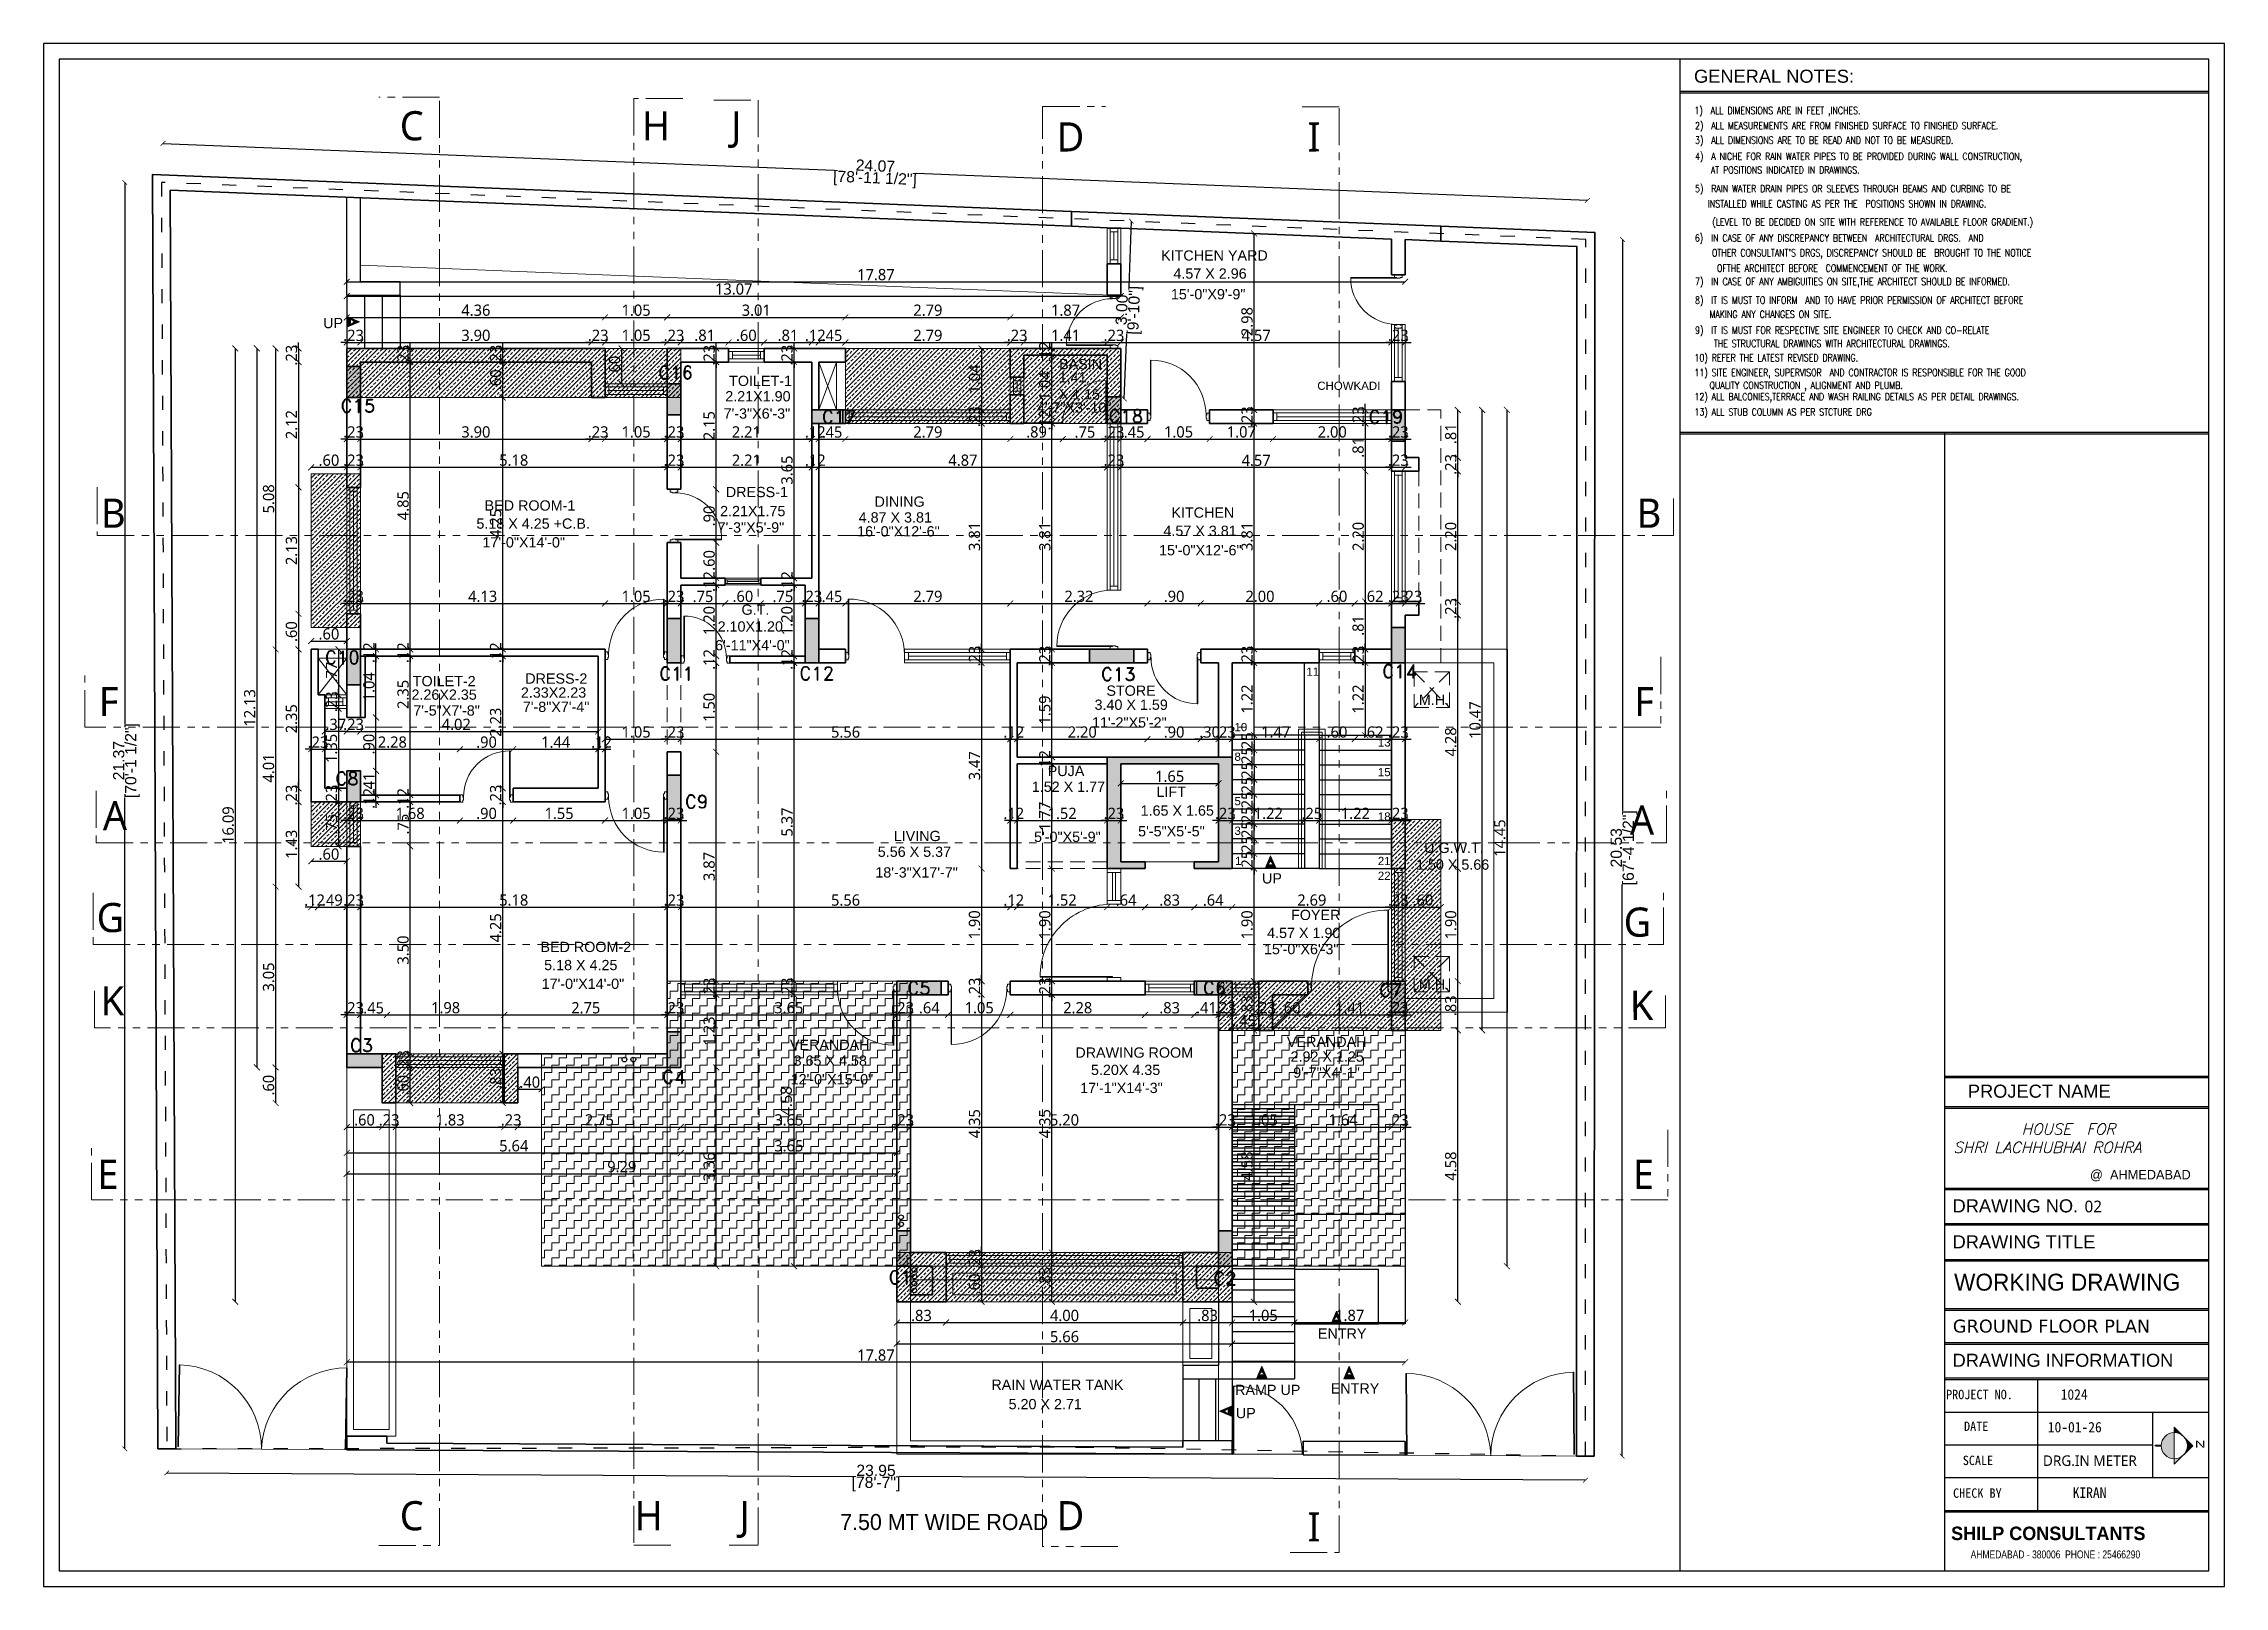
# Model space of a CAD drawing. Extents: x 2450 to 2649, y -7 to 131.
# Drawn here: x 2450.07 to 2486.88, y 104.87 to 130.91 of the extents above; entities that cross this region are included whole.
import ezdxf
from ezdxf.enums import TextEntityAlignment as Align

# ---------------------------------------------------------------- set-up
doc = ezdxf.new("R2010")
doc.units = 0
doc.header["$MEASUREMENT"] = 0
doc.header["$PDMODE"] = 34
for name, pattern in [('ACAD_ISO03W100', [30, 12, -18]), ('HIDDEN', [0.375, 0.25, -0.125]), ('PHANTOM2', [1.25, 0.625, -0.125, 0.125, -0.125, 0.125, -0.125])]:
    doc.linetypes.add(name, pattern=pattern)
for name, color, linetype, lineweight in [('A-SHEET-TEXT-SCHEDULE', 7, 'Continuous', 13), ('COLUMN', 5, 'Continuous', 35), ('DOOR-WINDOW', 35, 'Continuous', 13), ('DROP', 35, 'Continuous', 13), ('KRB-R.C.C. COLUMN TEXT', 240, 'Continuous', 0), ('M.S.JALI', 200, 'Continuous', 30), ('NORTH', 1, 'Continuous', 15), ('PIPE', 240, 'Continuous', 30), ('PLOT', 230, 'Continuous', 35), ('SECTION LINE', 3, 'PHANTOM2', 5), ('stair', 154, 'Continuous', 25), ('TEXT', 7, 'Continuous', 13), ('TEXT(ROOM)', 240, 'Continuous', 15), ('TEXT(TITAL)', 213, 'Continuous', 5), ('TEXT-1', 7, 'Continuous', 9), ('TITLE-2', 143, 'Continuous', 9), ('WALL', 30, 'Continuous', 35), ('WINDOW-LINE', 25, 'Continuous', 9)]:
    doc.layers.add(name, color=color, linetype=linetype, lineweight=lineweight)
doc.layers.add('BAS LINE', color=130, linetype='Continuous')
for name, color, linetype, lineweight, true_color in [('COLUMN FILLING', 7, 'Continuous', 9, 0xc0bba0), ('COULMN HATCH', 7, 'Continuous', 13, 0xadadad), ('DIM_1', 7, 'Continuous', 13, 0x000000), ('flower bed', 7, 'Continuous', 20, 0x737373), ('HEATCH BEAM BOTTOM', 7, 'Continuous', 13, 0x92bdc9), ('heatch-3', 7, 'Continuous', 9, 0xb28a62), ('R.C.C PROJATION', 7, 'HIDDEN', 13, 0xa32900), ('RAILING', 7, 'Continuous', 5, 0x994d00), ('SHEET', 7, 'Continuous', 30, 0x121212), ('WORKING DIM', 7, 'Continuous', 15, 0x292929)]:
    doc.layers.add(name, color=color, linetype=linetype, lineweight=lineweight, true_color=true_color)
doc.styles.add('AR', font='arial.ttf')
doc.styles.add('ARIAL', font='arial.ttf')
doc.styles.add('COMPLEX', font='complex.shx')
doc.styles.add('ROMAND', font='romand.shx')
doc.styles.add('ROMANS', font='romans.shx', dxfattribs={"width": 0.8})
doc.styles.get("Standard").update_dxf_attribs({"font": 'malgunsl.ttf'})
doc.styles.add('style2', font='arial.ttf')
doc.dimstyles.new('2310', dxfattribs={"dimtxt": 0.19, "dimasz": 0.08, "dimexe": 0.18, "dimexo": 0.0625, "dimgap": 0.005, "dimtad": 0, "dimzin": 0, "dimdsep": 46, "dimtxsty": 'AR', "dimblk": 'ARCHTICK', "dimcen": 0.09, "dimse1": 1, "dimse2": 1, "dimaunit": 1, "dimadec": 4, "dimazin": 0, "dimtfac": 1, "dimtofl": 0, "dimtmove": 0, "dimatfit": 3, "dimfxl": 0.18, "dimtolj": 1, "dimtzin": 0, "dimarcsym": 0})
doc.dimstyles.new('R07', dxfattribs={"dimtxt": 0.19, "dimasz": 0.1, "dimexe": 0.18, "dimexo": 0.0625, "dimgap": 0.02, "dimtad": 1, "dimzin": 4, "dimdsep": 46, "dimtxsty": 'Standard', "dimblk": 'ARCHTICK', "dimcen": 0, "dimse1": 1, "dimse2": 1, "dimclrd": 256, "dimclre": 48, "dimclrt": 256, "dimadec": 0, "dimazin": 0, "dimtm": 1e-09, "dimtfac": 1, "dimtix": 1, "dimtmove": 1, "dimatfit": 3, "dimfxl": 0.18, "dimtolj": 1, "dimtzin": 0, "dimlwe": 15, "dimarcsym": 0})
pattern_1 = [(0, (273.01962, 170.54396), (0.125, 0.125), [0.125, -0.125]), (90, (273.14462, 170.54396), (-0.125, 0.125), [0.125, -0.125])]
pattern_2 = [(45, (522.84511, 170.54396), (-0.075121827, 0.075121827), []), (45, (522.92023, 170.54396), (-0.075121827, 0.075121827), [0.0531191533, -0.0265595766])]
pattern_3 = [(45, (568.04151, 170.54396), (-0.075121827, 0.075121827), []), (45, (568.11663, 170.54396), (-0.075121827, 0.075121827), [0.0531191533, -0.0265595766])]

msp = doc.modelspace()

# ---------------------------------------------------------------- texts
at = {"layer": 'DIM_1', "color": 32, "true_color": 0xcd6928, "insert": (2461.019, 106.094), "char_height": 0.27005, "width": 8.49433, "attachment_point": 1, "style": 'ARIAL'}
msp.add_mtext('\\A1;\\pi2.4944;{\\fLeelawadee UI|b0|i0|c0|p34;7.50 MT WIDE ROAD}', dxfattribs=at)
at = {"layer": 'KRB-R.C.C. COLUMN TEXT', "style": 'ROMAND'}
for s, p in [('C16', (2460.735, 125.243)), ('C15', (2455.372, 124.682)), ('C17', (2463.497, 124.495)), ('C18', (2468.334, 124.507)), ('C19', (2472.725, 124.495)), ('C10', (2455.108, 120.437)), ('C11', (2460.75, 120.163)), ('C12', (2463.117, 120.167)), ('C14', (2472.955, 120.202)), ('C13', (2468.209, 120.154)), ('C8', (2455.187, 118.391)), ('C9', (2461.088, 118.002)), ('C5', (2464.843, 114.858)), ('C6', (2469.832, 114.86)), ('C7', (2472.807, 114.82)), ('C3', (2455.432, 113.891)), ('C4', (2460.703, 113.359)), ('C1', (2464.527, 109.975)), ('C2', (2470.008, 109.955))]:
    msp.add_text(s, height=0.225, dxfattribs=at).set_placement(p, align=Align.CENTER)
at = {"layer": 'SECTION LINE', "color": 5, "char_height": 0.4914, "width": 0.73718, "attachment_point": 3, "rotation": 0.0594, "style": 'COMPLEX'}
for s, insert in [('{\\fSegoe UI Light|b0|i0|c0|p34;C}', (2456.482, 129.766)), ('{\\fSegoe UI Light|b0|i0|c0|p34;H}', (2460.64, 129.766)), ('{\\fSegoe UI Light|b0|i0|c0|p34;J}', (2461.846, 129.766)), ('{\\fSegoe UI Light|b0|i0|c0|p34;D}', (2467.634, 129.577)), ('{\\fSegoe UI Light|b0|i0|c0|p34;I}', (2471.62, 129.577)), ('{\\fSegoe UI Light|b0|i0|c0|p34;B}', (2451.451, 123.229)), ('{\\fSegoe UI Light|b0|i0|c0|p34;B}', (2477.374, 123.229)), ('{\\fSegoe UI Light|b0|i0|c0|p34;F}', (2451.329, 120.05)), ('{\\fSegoe UI Light|b0|i0|c0|p34;F}', (2477.25, 120.05)), ('{\\fSegoe UI Light|b0|i0|c0|p34;A}', (2451.475, 118.125)), ('{\\fSegoe UI Light|b0|i0|c0|p34;A}', (2477.253, 118.048)), ('{\\fSegoe UI Light|b0|i0|c0|p34;G}', (2451.426, 116.405)), ('{\\fSegoe UI Light|b0|i0|c0|p34;G}', (2477.204, 116.328)), ('{\\fSegoe UI Light|b0|i0|c0|p34;K}', (2451.426, 115)), ('{\\fSegoe UI Light|b0|i0|c0|p34;K}', (2477.239, 114.923)), ('{\\fSegoe UI Light|b0|i0|c0|p34;E}', (2451.329, 112.071)), ('{\\fSegoe UI Light|b0|i0|c0|p34;E}', (2477.25, 112.071)), ('{\\fSegoe UI Light|b0|i0|c0|p34;C}', (2456.482, 106.311)), ('{\\fSegoe UI Light|b0|i0|c0|p34;H}', (2460.516, 106.311)), ('{\\fSegoe UI Light|b0|i0|c0|p34;J}', (2461.989, 106.311)), ('{\\fSegoe UI Light|b0|i0|c0|p34;D}', (2467.634, 106.311)), ('{\\fSegoe UI Light|b0|i0|c0|p34;I}', (2471.62, 106.122))]:
    msp.add_mtext(s, dxfattribs=dict(at, insert=insert))
at = {"layer": 'TEXT', "style": 'ARIAL', "width": 1.534186}
msp.add_text('N ', height=0.118, dxfattribs=at).set_placement((2486.381, 107.213))
at = {"layer": 'TEXT(TITAL)', "color": 251, "true_color": 0x636466}
msp.add_text('DRG.IN METER', height=0.17622, dxfattribs=at).set_placement((2483.817, 106.906))
at = {"layer": 'TEXT(TITAL)', "ltscale": 5, "char_height": 0.22027, "attachment_point": 1}
for s, width, insert in [('{\\fArial|b0|i0|c0|p34;GENERAL NOTES:}', 4.68103, (2477.927, 130.466)), ('{\\fArial|b0|i0|c0|p34;PROJECT NAME}', 4.68103, (2482.55, 113.339)), ('{\\fArial|b0|i0|c0|p34;DRAWING NO.}', 4.68103, (2482.292, 111.404)), ('{\\fArial|b0|i0|c0|p34;DRAWING TITLE}', 4.68103, (2482.292, 110.797)), ('{\\fArial|b0|i0|c0|p34;DRAWING INFORMATION}', 7.15296, (2482.292, 108.798))]:
    msp.add_mtext_dynamic_manual_height_columns(s, width=width, gutter_width=1.092, heights=[0], dxfattribs=dict(at, insert=insert))
at = {"layer": 'TEXT(TITAL)', "color": 30, "ltscale": 5, "true_color": 0xf8991e, "attachment_point": 1}
for s, width, insert, char_height in [('02', 0.53392, (2484.519, 111.382), 0.1982), ('{\\fMicrosoft Himalaya|b0|i0|c0|p2;WORKING DRAWING }', 4.68103, (2482.317, 110.149), 0.28547)]:
    msp.add_mtext_dynamic_manual_height_columns(s, width=width, gutter_width=1.092, heights=[0], dxfattribs=dict(at, insert=insert, char_height=char_height))
at = {"layer": 'TEXT(TITAL)', "color": 215, "ltscale": 5, "true_color": 0xa953a0, "insert": (2482.296, 109.374), "char_height": 0.21807, "attachment_point": 1}
msp.add_mtext_dynamic_manual_height_columns('{\\fVerdana|b0|i0|c0|p34;\\C240;\\c2367469;GROUND FLOOR PLAN}', width=4.68103, gutter_width=1.092, heights=[0], dxfattribs=at)
at = {"layer": 'TEXT(TITAL)', "color": 165, "ltscale": 5, "true_color": 0x5e67af, "char_height": 0.15859, "attachment_point": 1}
for s, width, insert in [('{\\fDotumChe|b0|i0|c0|p49;PROJECT NO.}', 2.13752, (2482.182, 108.19)), ('{\\fDotumChe|b0|i0|c0|p49;DATE}', 1.13254, (2482.485, 107.654)), ('{\\fDotumChe|b0|i0|c0|p49;SCALE}', 1.13254, (2482.464, 107.078)), ('{\\fDotumChe|b0|i0|c0|p49;CHECK BY}', 2.13752, (2482.3, 106.526))]:
    msp.add_mtext_dynamic_manual_height_columns(s, width=width, gutter_width=1.092, heights=[0], dxfattribs=dict(at, insert=insert))
at = {"layer": 'TEXT(TITAL)', "color": 251, "ltscale": 5, "true_color": 0x636466, "char_height": 0.17622, "attachment_point": 1}
for s, width, heights, insert in [('{\\fDotumChe|b0|i0|c0|p49;1024}', 2.13752, [0], (2484.117, 108.2)), ('{\\fDotumChe|b0|i0|c0|p49;10-01-26}', 2.20169, [0.117], (2483.899, 107.648)), ('{\\fDotumChe|b0|i0|c0|p49;KIRAN}', 2.13752, [0], (2484.319, 106.543))]:
    msp.add_mtext_dynamic_manual_height_columns(s, width=width, gutter_width=1.092, heights=heights, dxfattribs=dict(at, insert=insert))
at = {"layer": 'TEXT(TITAL)', "color": 146, "ltscale": 5, "true_color": 0x105689, "insert": (2482.267, 105.881), "char_height": 0.22766, "attachment_point": 1}
msp.add_mtext_dynamic_manual_height_columns('{\\fCopperplate Gothic Bold|b0|i0|c0|p34;SHILP CONSULTANTS}', width=8.78304, gutter_width=1.085, heights=[0], dxfattribs=at)
at = {"layer": 'TEXT(TITAL)', "ltscale": 5, "insert": (2482.597, 105.479), "char_height": 0.13407, "width": 6.18706, "attachment_point": 1, "style": 'ROMANS'}
msp.add_mtext('{\\fMV Boli|b0|i0|c0|p2;AHMEDABAD - 380006  PHONE : 25466290}', dxfattribs=at)
at = {"layer": 'TEXT-1', "color": 18, "ltscale": 10, "true_color": 0x000000, "style": 'ARIAL'}
for s, insert, char_height, width, attachment_point in [('\\A1;KITCHEN YARD', (2468.93, 127.418), 0.17311, 1.99819, 1), ('\\A1;4.57 X 2.96', (2469.138, 127.113), 0.17311, 1.99819, 1), ('\\A1;UP', (2455.121, 126.102), 0.1731, 1.99819, 9), ('\\A1;BASIN', (2467.208, 125.584), 0.1731, 1.99819, 1), ('\\A1;TOILET-1', (2461.638, 125.302), 0.17311, 1.71819, 1), ('\\A1;1.41 \\PX 1.15', (2467.202, 125.363), 0.1731, 1.99819, 1), ('\\A1;CHOWKADI', (2471.567, 125.202), 0.13849, 1.59856, 1), ('\\A1;2.21X1.90', (2461.573, 125.042), 0.17311, 1.98819, 1), ('\\A1;DRESS-1', (2461.583, 123.426), 0.17311, 1.71819, 1), ('\\A1;BED ROOM-1', (2457.511, 123.199), 0.17311, 1.81305, 1), ('\\A1;2.21X1.75', (2461.486, 123.105), 0.17311, 1.98819, 1), ('\\A1;4.87 X 3.81', (2463.825, 122.998), 0.17311, 1.99819, 1), ('\\A1;DINING', (2464.093, 123.264), 0.1731, 1.99819, 1), ('\\A1;KITCHEN', (2469.104, 123.079), 0.17311, 1.99819, 1), ('\\A1;5.18 X 4.25 +C.B.', (2457.372, 122.893), 0.17311, 1.98226, 1), ('\\A1;4.57 X 3.81', (2468.97, 122.772), 0.17311, 1.99819, 1), ('\\A1;2.10X1.20', (2461.444, 121.157), 0.17311, 1.93819, 1), ('\\A1;G.T.', (2461.847, 121.441), 0.1731, 1.67819, 1), ('\\A1;TOILET-2', (2456.298, 120.235), 0.17311, 1.87319, 1), ('\\A1;2.33X2.23', (2458.123, 120.042), 0.17311, 2.02819, 1), ('\\A1;DRESS-2', (2458.197, 120.279), 0.17311, 1.75819, 1), ('\\A1;STORE', (2468.007, 120.074), 0.1731, 1.99819, 1), ('\\A1;2.26X2.35', (2456.276, 120.007), 0.17311, 2.14319, 1), ('\\A1;3.40 X 1.59', (2467.807, 119.837), 0.17311, 1.99819, 1), ('\\A1;M.H.', (2473.281, 119.918), 0.1731, 1.17521, 1), ('\\A1;PUJA', (2467.017, 118.719), 0.1731, 1.99819, 1), ('\\A1;1.52 X 1.77', (2466.748, 118.453), 0.17311, 1.99819, 1), ('\\A1;LIVING', (2464.417, 117.622), 0.1731, 1.99819, 1), ('\\A1;5.56 X 5.37', (2464.148, 117.356), 0.17311, 1.99819, 1), ('\\A1;1.50 X 5.66', (2473.233, 117.139), 0.17311, 1.99819, 1), ('\\A1;U.G.W.T.', (2473.371, 117.422), 0.17311, 1.99819, 1), ('\\A1;UP', (2470.634, 116.907), 0.1731, 1.17521, 1), ('\\A1;4.57 X 1.90', (2470.72, 115.986), 0.17311, 1.99819, 1), ('\\A1;FOYER', (2471.124, 116.29), 0.1731, 1.99819, 1), ('\\A1;BED ROOM-2', (2458.453, 115.75), 0.17311, 1.81305, 1), ('\\A1;5.18 X 4.25', (2458.516, 115.444), 0.17311, 1.30819, 1), ('\\A1;M.H.', (2473.281, 115.117), 0.1731, 1.17521, 1), ('\\A1;VERANDAH', (2471.055, 114.146), 0.17311, 1.99819, 1), ('\\A1;VERANDAH', (2462.665, 114.097), 0.17311, 1.96819, 1), ('\\A1;3.65 X 4.58', (2462.727, 113.831), 0.17311, 1.96819, 1), ('\\A1;DRAWING ROOM', (2469.471, 113.967), 0.17311, 1.99819, 3), ('\\A1;2.92 X 1.25', (2471.116, 113.899), 0.17311, 1.99819, 1), ('\\A1;5.20X 4.35', (2468.916, 113.675), 0.17311, 1.99819, 3), ('\\A1;ENTRY', (2471.578, 109.226), 0.1731, 1.99819, 1), ('\\A1;RAIN WATER TANK', (2466.065, 108.362), 0.17311, 2.77295, 1), ('\\A1;RAMP UP', (2470.18, 108.275), 0.17311, 1.99819, 1), ('\\A1;ENTRY', (2471.794, 108.3), 0.1731, 1.99819, 1), ('\\A1;5.20 X 2.71', (2466.356, 108.035), 0.17311, 1.99819, 1), ('\\A1;UP', (2470.192, 107.883), 0.1731, 1.99819, 1)]:
    msp.add_mtext(s, dxfattribs=dict(at, insert=insert, char_height=char_height, width=width, attachment_point=attachment_point))
at = {"layer": 'TEXT-1', "color": 146, "ltscale": 10, "true_color": 0x105689, "char_height": 0.17311, "style": 'ARIAL'}
for s, insert, width, attachment_point in [('\\A1;15\'-0"X9\'-9"', (2469.096, 126.764), 1.99819, 1), ('\\A1;4\'-7"X3\'-10"', (2466.835, 124.851), 1.99819, 1), ('\\A1;7\'-3"X6\'-3"', (2461.545, 124.751), 1.98819, 1), ('\\A1;7\'-3"X5\'-9"', (2461.444, 122.829), 1.98819, 1), ('\\A1;16\'-0"X12\'-6"', (2463.8, 122.763), 1.99819, 1), ('\\A1;17\'-0"X14\'-0"', (2457.474, 122.577), 1.30819, 1), ('\\A1;15\'-0"X12\'-6"', (2468.896, 122.445), 1.99819, 1), ('\\A1;6\'-11"X4\'-0"', (2461.402, 120.841), 1.93819, 1), ('\\A1;7\'-5"X7\'-8"', (2456.306, 119.739), 2.14319, 1), ('\\A1;7\'-8"X7\'-4"', (2458.155, 119.801), 2.02819, 1), ('\\A1;11\'-2"X5\'-2"', (2467.765, 119.538), 1.99819, 1), ('\\A1;5\'-0"X5\'-9"', (2466.786, 117.608), 1.99819, 1), ('\\A1;18\'-3"X17\'-7"', (2464.106, 117.007), 1.99819, 1), ('\\A1;15\'-0"X6\'-3"', (2470.667, 115.713), 1.99819, 1), ('\\A1;17\'-0"X14\'-0"', (2458.474, 115.128), 1.30819, 1), ('\\A1;12\'-0"X15\'-0"', (2462.677, 113.517), 1.96819, 1), ('\\A1;9\'-7"X4\'-1"', (2471.161, 113.629), 1.99819, 1), ('\\A1;17\'-1"X14\'-3"', (2468.958, 113.37), 1.99819, 3)]:
    msp.add_mtext(s, dxfattribs=dict(at, insert=insert, width=width, attachment_point=attachment_point))
at = {"layer": 'TEXT-1', "color": 11, "ltscale": 10, "true_color": 0xf27172, "char_height": 0.1385, "width": 0.08004, "attachment_point": 1, "style": 'ARIAL'}
for s, insert in [('\\A1;11', (2471.383, 120.377)), ('\\A1;10', (2470.169, 119.442)), ('\\A1;8', (2470.169, 118.942)), ('\\A1;13', (2472.59, 119.183)), ('\\A1;15', (2472.59, 118.683)), ('\\A1;5', (2470.169, 118.192)), ('\\A1;18', (2472.59, 117.933)), ('\\A1;3', (2470.169, 117.692)), ('\\A1;1', (2470.179, 117.184)), ('\\A1;21', (2472.59, 117.183)), ('\\A1;22', (2472.59, 116.933))]:
    msp.add_mtext(s, dxfattribs=dict(at, insert=insert))
at = {"layer": 'TITLE-2', "color": 18, "ltscale": 5, "true_color": 0x000000, "attachment_point": 1, "style": 'style2'}
for s, insert, char_height, width in [('\\pi3.49699;{\\Fitalic|c0;  HOUSE  FOR \\P\\pi2.59747;SHRI LACHHUBHAI ROHRA}', (2479.707, 112.683), 0.18611, 9.34247), ('\\pi3.08265;{\\fVijaya|b0|i0|c0|p34;@  AHMEDABAD}', (2481.529, 111.901), 0.1608, 8.0719)]:
    msp.add_mtext(s, dxfattribs=dict(at, insert=insert, char_height=char_height, width=width))

# ---------------------------------------------------------------- blocks, each defined once
blk = doc.blocks.new('*U75')
at = {"layer": 'WINDOW-LINE'}
for p, q in [((175536.9, -38744.4), (175536.9, -38715.1)), ((175545.9, -38744.4), (175545.9, -38715.1))]:
    blk.add_line(p, q, dxfattribs=at)
at = {"layer": 'WINDOW-LINE', "color": 35, "true_color": 0x9d754d}
for p, q in [((175538.9, -38741.9), (175538.9, -38717.6)), ((175543.9, -38741.9), (175543.9, -38717.6))]:
    blk.add_line(p, q, dxfattribs=at)
at = {"layer": 'WINDOW-LINE', "color": 4, "true_color": 0x24ffff}
blk.add_line((175541.4, -38741.9), (175541.4, -38717.6), dxfattribs=at)
at = {"layer": 'WINDOW-LINE'}
for points in [[(175536.9, -38715.1), (175545.9, -38715.1), (175545.9, -38715.1), (175536.9, -38715.1)], [(175536.9, -38744.4), (175545.9, -38744.4), (175545.9, -38744.4), (175536.9, -38744.4)]]:
    blk.add_lwpolyline(points, close=True, dxfattribs=at)
at = {"layer": 'WINDOW-LINE', "color": 35, "true_color": 0x9d754d}
for points in [[(175538.9, -38715.1), (175543.9, -38715.1), (175543.9, -38717.6), (175538.9, -38717.6)], [(175538.9, -38744.4), (175543.9, -38744.4), (175543.9, -38741.9), (175538.9, -38741.9)]]:
    blk.add_lwpolyline(points, close=True, dxfattribs=at)
blk = doc.blocks.new('*U28')
at = {"layer": 'WINDOW-LINE'}
for p, q in [((175536.9, -38819.2), (175536.9, -38786.7)), ((175545.9, -38819.2), (175545.9, -38786.7))]:
    blk.add_line(p, q, dxfattribs=at)
at = {"layer": 'WINDOW-LINE', "color": 35, "true_color": 0x9d754d}
for p, q in [((175538.9, -38816.7), (175538.9, -38789.2)), ((175543.9, -38816.7), (175543.9, -38789.2))]:
    blk.add_line(p, q, dxfattribs=at)
at = {"layer": 'WINDOW-LINE', "color": 4, "true_color": 0x24ffff}
blk.add_line((175541.4, -38816.7), (175541.4, -38789.2), dxfattribs=at)
at = {"layer": 'WINDOW-LINE'}
for points in [[(175536.9, -38786.7), (175545.9, -38786.7), (175545.9, -38786.7), (175536.9, -38786.7)], [(175536.9, -38819.2), (175545.9, -38819.2), (175545.9, -38819.2), (175536.9, -38819.2)]]:
    blk.add_lwpolyline(points, close=True, dxfattribs=at)
at = {"layer": 'WINDOW-LINE', "color": 35, "true_color": 0x9d754d}
for points in [[(175538.9, -38786.7), (175543.9, -38786.7), (175543.9, -38789.2), (175538.9, -38789.2)], [(175538.9, -38819.2), (175543.9, -38819.2), (175543.9, -38816.7), (175538.9, -38816.7)]]:
    blk.add_lwpolyline(points, close=True, dxfattribs=at)
blk = doc.blocks.new('*U31')
at = {"layer": 'WINDOW-LINE'}
for p, q in [((175536.9, -38809), (175536.9, -38762.1)), ((175545.9, -38809), (175545.9, -38762.1))]:
    blk.add_line(p, q, dxfattribs=at)
at = {"layer": 'WINDOW-LINE', "color": 35, "true_color": 0x9d754d}
for p, q in [((175538.9, -38806.5), (175538.9, -38764.6)), ((175543.9, -38806.5), (175543.9, -38764.6))]:
    blk.add_line(p, q, dxfattribs=at)
at = {"layer": 'WINDOW-LINE', "color": 4, "true_color": 0x24ffff}
blk.add_line((175541.4, -38806.5), (175541.4, -38764.6), dxfattribs=at)
at = {"layer": 'WINDOW-LINE'}
for points in [[(175536.9, -38762.1), (175545.9, -38762.1), (175545.9, -38762.1), (175536.9, -38762.1)], [(175536.9, -38809), (175545.9, -38809), (175545.9, -38809), (175536.9, -38809)]]:
    blk.add_lwpolyline(points, close=True, dxfattribs=at)
at = {"layer": 'WINDOW-LINE', "color": 35, "true_color": 0x9d754d}
for points in [[(175538.9, -38762.1), (175543.9, -38762.1), (175543.9, -38764.6), (175538.9, -38764.6)], [(175538.9, -38809), (175543.9, -38809), (175543.9, -38806.5), (175538.9, -38806.5)]]:
    blk.add_lwpolyline(points, close=True, dxfattribs=at)
blk = doc.blocks.new('*U33')
at = {"layer": 'WINDOW-LINE'}
for p, q in [((175536.9, -38738.6), (175536.9, -38724.1)), ((175545.9, -38738.6), (175545.9, -38724.1))]:
    blk.add_line(p, q, dxfattribs=at)
at = {"layer": 'WINDOW-LINE', "color": 35, "true_color": 0x9d754d}
for p, q in [((175538.9, -38736.1), (175538.9, -38726.6)), ((175543.9, -38736.1), (175543.9, -38726.6))]:
    blk.add_line(p, q, dxfattribs=at)
at = {"layer": 'WINDOW-LINE', "color": 4, "true_color": 0x24ffff}
blk.add_line((175541.4, -38736.1), (175541.4, -38726.6), dxfattribs=at)
at = {"layer": 'WINDOW-LINE'}
for points in [[(175536.9, -38724.1), (175545.9, -38724.1), (175545.9, -38724.1), (175536.9, -38724.1)], [(175536.9, -38738.6), (175545.9, -38738.6), (175545.9, -38738.6), (175536.9, -38738.6)]]:
    blk.add_lwpolyline(points, close=True, dxfattribs=at)
at = {"layer": 'WINDOW-LINE', "color": 35, "true_color": 0x9d754d}
for points in [[(175538.9, -38724.1), (175543.9, -38724.1), (175543.9, -38726.6), (175538.9, -38726.6)], [(175538.9, -38738.6), (175543.9, -38738.6), (175543.9, -38736.1), (175538.9, -38736.1)]]:
    blk.add_lwpolyline(points, close=True, dxfattribs=at)
blk = doc.blocks.new('*U37')
at = {"layer": 'WINDOW-LINE'}
for p, q in [((175536.9, -38809), (175536.9, -38652.5)), ((175545.9, -38809), (175545.9, -38652.5))]:
    blk.add_line(p, q, dxfattribs=at)
at = {"layer": 'WINDOW-LINE', "color": 35, "true_color": 0x9d754d}
for p, q in [((175538.9, -38806.5), (175538.9, -38655)), ((175543.9, -38806.5), (175543.9, -38655))]:
    blk.add_line(p, q, dxfattribs=at)
at = {"layer": 'WINDOW-LINE', "color": 4, "true_color": 0x24ffff}
blk.add_line((175541.4, -38806.5), (175541.4, -38655), dxfattribs=at)
at = {"layer": 'WINDOW-LINE'}
for points in [[(175536.9, -38652.5), (175545.9, -38652.5), (175545.9, -38652.5), (175536.9, -38652.5)], [(175536.9, -38809), (175545.9, -38809), (175545.9, -38809), (175536.9, -38809)]]:
    blk.add_lwpolyline(points, close=True, dxfattribs=at)
at = {"layer": 'WINDOW-LINE', "color": 35, "true_color": 0x9d754d}
for points in [[(175538.9, -38652.5), (175543.9, -38652.5), (175543.9, -38655), (175538.9, -38655)], [(175538.9, -38809), (175543.9, -38809), (175543.9, -38806.5), (175538.9, -38806.5)]]:
    blk.add_lwpolyline(points, close=True, dxfattribs=at)
blk = doc.blocks.new('*U30')
at = {"layer": 'WINDOW-LINE'}
for p, q in [((175536.9, -38778.5), (175536.9, -38704.1)), ((175545.9, -38778.5), (175545.9, -38704.1))]:
    blk.add_line(p, q, dxfattribs=at)
at = {"layer": 'WINDOW-LINE', "color": 35, "true_color": 0x9d754d}
for p, q in [((175538.9, -38776), (175538.9, -38706.6)), ((175543.9, -38776), (175543.9, -38706.6))]:
    blk.add_line(p, q, dxfattribs=at)
at = {"layer": 'WINDOW-LINE', "color": 4, "true_color": 0x24ffff}
blk.add_line((175541.4, -38776), (175541.4, -38706.6), dxfattribs=at)
at = {"layer": 'WINDOW-LINE'}
for points in [[(175536.9, -38704.1), (175545.9, -38704.1), (175545.9, -38704.1), (175536.9, -38704.1)], [(175536.9, -38778.5), (175545.9, -38778.5), (175545.9, -38778.5), (175536.9, -38778.5)]]:
    blk.add_lwpolyline(points, close=True, dxfattribs=at)
at = {"layer": 'WINDOW-LINE', "color": 35, "true_color": 0x9d754d}
for points in [[(175538.9, -38704.1), (175543.9, -38704.1), (175543.9, -38706.6), (175538.9, -38706.6)], [(175538.9, -38778.5), (175543.9, -38778.5), (175543.9, -38776), (175538.9, -38776)]]:
    blk.add_lwpolyline(points, close=True, dxfattribs=at)
blk = doc.blocks.new('*U74')
at = {"layer": 'WINDOW-LINE'}
for p, q in [((175536.9, -38808.3), (175536.9, -38736.7)), ((175545.9, -38808.3), (175545.9, -38736.7))]:
    blk.add_line(p, q, dxfattribs=at)
at = {"layer": 'WINDOW-LINE', "color": 35, "true_color": 0x9d754d}
for p, q in [((175538.9, -38805.8), (175538.9, -38739.2)), ((175543.9, -38805.8), (175543.9, -38739.2))]:
    blk.add_line(p, q, dxfattribs=at)
at = {"layer": 'WINDOW-LINE', "color": 4, "true_color": 0x24ffff}
blk.add_line((175541.4, -38805.8), (175541.4, -38739.2), dxfattribs=at)
at = {"layer": 'WINDOW-LINE'}
for points in [[(175536.9, -38736.7), (175545.9, -38736.7), (175545.9, -38736.7), (175536.9, -38736.7)], [(175536.9, -38808.3), (175545.9, -38808.3), (175545.9, -38808.3), (175536.9, -38808.3)]]:
    blk.add_lwpolyline(points, close=True, dxfattribs=at)
at = {"layer": 'WINDOW-LINE', "color": 35, "true_color": 0x9d754d}
for points in [[(175538.9, -38736.7), (175543.9, -38736.7), (175543.9, -38739.2), (175538.9, -38739.2)], [(175538.9, -38808.3), (175543.9, -38808.3), (175543.9, -38805.8), (175538.9, -38805.8)]]:
    blk.add_lwpolyline(points, close=True, dxfattribs=at)
blk = doc.blocks.new('*U24')
at = {"layer": 'WINDOW-LINE'}
for p, q in [((175536.9, -38809), (175536.9, -38700)), ((175545.9, -38809), (175545.9, -38700))]:
    blk.add_line(p, q, dxfattribs=at)
at = {"layer": 'WINDOW-LINE', "color": 35, "true_color": 0x9d754d}
for p, q in [((175538.9, -38806.5), (175538.9, -38702.5)), ((175543.9, -38806.5), (175543.9, -38702.5))]:
    blk.add_line(p, q, dxfattribs=at)
at = {"layer": 'WINDOW-LINE', "color": 4, "true_color": 0x24ffff}
blk.add_line((175541.4, -38806.5), (175541.4, -38702.5), dxfattribs=at)
at = {"layer": 'WINDOW-LINE'}
for points in [[(175536.9, -38700), (175545.9, -38700), (175545.9, -38700), (175536.9, -38700)], [(175536.9, -38809), (175545.9, -38809), (175545.9, -38809), (175536.9, -38809)]]:
    blk.add_lwpolyline(points, close=True, dxfattribs=at)
at = {"layer": 'WINDOW-LINE', "color": 35, "true_color": 0x9d754d}
for points in [[(175538.9, -38700), (175543.9, -38700), (175543.9, -38702.5), (175538.9, -38702.5)], [(175538.9, -38809), (175543.9, -38809), (175543.9, -38806.5), (175538.9, -38806.5)]]:
    blk.add_lwpolyline(points, close=True, dxfattribs=at)
blk = doc.blocks.new('*U34')
at = {"layer": 'WINDOW-LINE'}
for p, q in [((175536.9, -38810.3), (175536.9, -38726.8)), ((175545.9, -38810.3), (175545.9, -38726.8))]:
    blk.add_line(p, q, dxfattribs=at)
at = {"layer": 'WINDOW-LINE', "color": 35, "true_color": 0x9d754d}
for p, q in [((175538.9, -38807.8), (175538.9, -38729.3)), ((175543.9, -38807.8), (175543.9, -38729.3))]:
    blk.add_line(p, q, dxfattribs=at)
at = {"layer": 'WINDOW-LINE', "color": 4, "true_color": 0x24ffff}
blk.add_line((175541.4, -38807.8), (175541.4, -38729.3), dxfattribs=at)
at = {"layer": 'WINDOW-LINE'}
for points in [[(175536.9, -38726.8), (175545.9, -38726.8), (175545.9, -38726.8), (175536.9, -38726.8)], [(175536.9, -38810.3), (175545.9, -38810.3), (175545.9, -38810.3), (175536.9, -38810.3)]]:
    blk.add_lwpolyline(points, close=True, dxfattribs=at)
at = {"layer": 'WINDOW-LINE', "color": 35, "true_color": 0x9d754d}
for points in [[(175538.9, -38726.8), (175543.9, -38726.8), (175543.9, -38729.3), (175538.9, -38729.3)], [(175538.9, -38810.3), (175543.9, -38810.3), (175543.9, -38807.8), (175538.9, -38807.8)]]:
    blk.add_lwpolyline(points, close=True, dxfattribs=at)
blk = doc.blocks.new('*U23')
at = {"layer": 'DOOR-WINDOW'}
for points in [[(2075.814, -39.825), (2075.714, -39.825), (2075.714, -39.814), (2075.701, -39.814), (2075.701, -39.777), (2075.732, -39.777), (2075.732, -39.764), (2075.789, -39.764), (2075.789, -39.777), (2075.826, -39.777), (2075.826, -39.814), (2075.814, -39.814)], [(2076.728, -39.776), (2075.79, -39.776), (2075.79, -39.764), (2076.728, -39.764), (2076.728, -39.776)]]:
    blk.add_lwpolyline(points, close=True, dxfattribs=at)
blk.add_arc((2075.789, -39.764), 0.939, 359.6333, 90, dxfattribs=at)
at = {"layer": 'WINDOW-LINE'}
for p, q in [((2075.649, -37.04), (2075.649, -38.825)), ((2075.879, -37.04), (2075.879, -38.825))]:
    blk.add_line(p, q, dxfattribs=at)
at = {"layer": 'WINDOW-LINE', "color": 35, "true_color": 0x9d754d}
for p, q in [((2075.7, -37.104), (2075.7, -38.761)), ((2075.828, -37.104), (2075.828, -38.761))]:
    blk.add_line(p, q, dxfattribs=at)
at = {"layer": 'WINDOW-LINE', "color": 4, "true_color": 0x24ffff}
blk.add_line((2075.764, -37.104), (2075.764, -38.761), dxfattribs=at)
at = {"layer": 'WINDOW-LINE'}
for points in [[(2075.649, -37.04), (2075.879, -37.04), (2075.879, -37.04), (2075.649, -37.04)], [(2075.649, -38.825), (2075.879, -38.825), (2075.879, -38.825), (2075.649, -38.825)]]:
    blk.add_lwpolyline(points, close=True, dxfattribs=at)
at = {"layer": 'WINDOW-LINE', "color": 35, "true_color": 0x9d754d}
for points in [[(2075.7, -37.04), (2075.828, -37.04), (2075.828, -37.104), (2075.7, -37.104)], [(2075.7, -38.825), (2075.828, -38.825), (2075.828, -38.761), (2075.7, -38.761)]]:
    blk.add_lwpolyline(points, close=True, dxfattribs=at)
blk = doc.blocks.new('*U44')
at = {"layer": 'DOOR-WINDOW'}
for points in [[(2075.814, -39.825), (2075.714, -39.825), (2075.714, -39.814), (2075.701, -39.814), (2075.701, -39.777), (2075.732, -39.777), (2075.732, -39.764), (2075.789, -39.764), (2075.789, -39.777), (2075.826, -39.777), (2075.826, -39.814), (2075.814, -39.814)], [(2076.728, -39.776), (2075.79, -39.776), (2075.79, -39.764), (2076.728, -39.764), (2076.728, -39.776)]]:
    blk.add_lwpolyline(points, close=True, dxfattribs=at)
blk.add_arc((2075.789, -39.764), 0.939, 359.6333, 90, dxfattribs=at)
at = {"layer": 'WINDOW-LINE'}
for p, q in [((2075.649, -36.015), (2075.649, -38.825)), ((2075.879, -36.015), (2075.879, -38.825))]:
    blk.add_line(p, q, dxfattribs=at)
at = {"layer": 'WINDOW-LINE', "color": 35, "true_color": 0x9d754d}
for p, q in [((2075.7, -36.079), (2075.7, -38.761)), ((2075.828, -36.079), (2075.828, -38.761))]:
    blk.add_line(p, q, dxfattribs=at)
at = {"layer": 'WINDOW-LINE', "color": 4, "true_color": 0x24ffff}
blk.add_line((2075.764, -36.079), (2075.764, -38.761), dxfattribs=at)
at = {"layer": 'WINDOW-LINE'}
for points in [[(2075.649, -36.015), (2075.879, -36.015), (2075.879, -36.015), (2075.649, -36.015)], [(2075.649, -38.825), (2075.879, -38.825), (2075.879, -38.825), (2075.649, -38.825)]]:
    blk.add_lwpolyline(points, close=True, dxfattribs=at)
at = {"layer": 'WINDOW-LINE', "color": 35, "true_color": 0x9d754d}
for points in [[(2075.7, -36.015), (2075.828, -36.015), (2075.828, -36.079), (2075.7, -36.079)], [(2075.7, -38.825), (2075.828, -38.825), (2075.828, -38.761), (2075.7, -38.761)]]:
    blk.add_lwpolyline(points, close=True, dxfattribs=at)
blk = doc.blocks.new('*U25')
at = {"layer": 'WINDOW-LINE'}
for p, q in [((175536.9, -38809), (175536.9, -38767.9)), ((175545.9, -38809), (175545.9, -38767.9))]:
    blk.add_line(p, q, dxfattribs=at)
at = {"layer": 'WINDOW-LINE', "color": 35, "true_color": 0x9d754d}
for p, q in [((175538.9, -38806.5), (175538.9, -38770.4)), ((175543.9, -38806.5), (175543.9, -38770.4))]:
    blk.add_line(p, q, dxfattribs=at)
at = {"layer": 'WINDOW-LINE', "color": 4, "true_color": 0x24ffff}
blk.add_line((175541.4, -38806.5), (175541.4, -38770.4), dxfattribs=at)
at = {"layer": 'WINDOW-LINE'}
for points in [[(175536.9, -38767.9), (175545.9, -38767.9), (175545.9, -38767.9), (175536.9, -38767.9)], [(175536.9, -38809), (175545.9, -38809), (175545.9, -38809), (175536.9, -38809)]]:
    blk.add_lwpolyline(points, close=True, dxfattribs=at)
at = {"layer": 'WINDOW-LINE', "color": 35, "true_color": 0x9d754d}
for points in [[(175538.9, -38767.9), (175543.9, -38767.9), (175543.9, -38770.4), (175538.9, -38770.4)], [(175538.9, -38809), (175543.9, -38809), (175543.9, -38806.5), (175538.9, -38806.5)]]:
    blk.add_lwpolyline(points, close=True, dxfattribs=at)
blk = doc.blocks.new('*U15')
at = {"layer": 'DOOR-WINDOW'}
for points in [[(0.049, 0.954), (0.049, 0.026), (0.06, 0.026), (0.06, 0.954), (0.049, 0.954)], [(0, 0.05), (0, -0.05), (0.01, -0.05), (0.01, -0.063), (0.048, -0.063), (0.048, -0.031), (0.06, -0.031), (0.06, 0.025), (0.048, 0.025), (0.048, 0.062), (0.01, 0.062), (0.01, 0.05)], [(1.05, 0.05), (1.05, -0.05), (1.04, -0.05), (1.04, -0.063), (1.002, -0.063), (1.002, -0.031), (0.99, -0.031), (0.99, 0.025), (1.002, 0.025), (1.002, 0.062), (1.04, 0.062), (1.04, 0.05)]]:
    blk.add_lwpolyline(points, close=True, dxfattribs=at)
blk.add_arc((0.06, 0.025), 0.929, 360, 90.3667, dxfattribs=at)
blk = doc.blocks.new('*U11')
at = {"layer": 'DOOR-WINDOW'}
for points in [[(0.049, 0.734), (0.049, 0.026), (0.06, 0.026), (0.06, 0.734), (0.049, 0.734)], [(0, 0.05), (0, -0.05), (0.01, -0.05), (0.01, -0.063), (0.048, -0.063), (0.048, -0.031), (0.06, -0.031), (0.06, 0.025), (0.048, 0.025), (0.048, 0.062), (0.01, 0.062), (0.01, 0.05)], [(0.83, 0.05), (0.83, -0.05), (0.82, -0.05), (0.82, -0.063), (0.782, -0.063), (0.782, -0.031), (0.77, -0.031), (0.77, 0.025), (0.782, 0.025), (0.782, 0.062), (0.82, 0.062), (0.82, 0.05)]]:
    blk.add_lwpolyline(points, close=True, dxfattribs=at)
blk.add_arc((0.06, 0.025), 0.709, 360, 90.3667, dxfattribs=at)
blk = doc.blocks.new('*U38')
at = {"layer": 'WINDOW-LINE'}
for p, q in [((175536.9, -38812.9), (175536.9, -38726.8)), ((175545.9, -38812.9), (175545.9, -38726.8))]:
    blk.add_line(p, q, dxfattribs=at)
at = {"layer": 'WINDOW-LINE', "color": 35, "true_color": 0x9d754d}
for p, q in [((175538.9, -38810.4), (175538.9, -38729.3)), ((175543.9, -38810.4), (175543.9, -38729.3))]:
    blk.add_line(p, q, dxfattribs=at)
at = {"layer": 'WINDOW-LINE', "color": 4, "true_color": 0x24ffff}
blk.add_line((175541.4, -38810.4), (175541.4, -38729.3), dxfattribs=at)
at = {"layer": 'WINDOW-LINE'}
for points in [[(175536.9, -38726.8), (175545.9, -38726.8), (175545.9, -38726.8), (175536.9, -38726.8)], [(175536.9, -38812.9), (175545.9, -38812.9), (175545.9, -38812.9), (175536.9, -38812.9)]]:
    blk.add_lwpolyline(points, close=True, dxfattribs=at)
at = {"layer": 'WINDOW-LINE', "color": 35, "true_color": 0x9d754d}
for points in [[(175538.9, -38726.8), (175543.9, -38726.8), (175543.9, -38729.3), (175538.9, -38729.3)], [(175538.9, -38812.9), (175543.9, -38812.9), (175543.9, -38810.4), (175538.9, -38810.4)]]:
    blk.add_lwpolyline(points, close=True, dxfattribs=at)
blk = doc.blocks.new('*U14')
at = {"layer": 'DOOR-WINDOW'}
for points in [[(0.049, 0.804), (0.049, 0.026), (0.06, 0.026), (0.06, 0.804), (0.049, 0.804)], [(0, 0.05), (0, -0.05), (0.01, -0.05), (0.01, -0.063), (0.048, -0.063), (0.048, -0.031), (0.06, -0.031), (0.06, 0.025), (0.048, 0.025), (0.048, 0.062), (0.01, 0.062), (0.01, 0.05)], [(0.9, 0.05), (0.9, -0.05), (0.89, -0.05), (0.89, -0.063), (0.852, -0.063), (0.852, -0.031), (0.84, -0.031), (0.84, 0.025), (0.852, 0.025), (0.852, 0.062), (0.89, 0.062), (0.89, 0.05)]]:
    blk.add_lwpolyline(points, close=True, dxfattribs=at)
blk.add_arc((0.06, 0.025), 0.779, 360, 90.3667, dxfattribs=at)
blk = doc.blocks.new('*U26')
at = {"layer": 'WINDOW-LINE'}
for p, q in [((175536.9, -38809), (175536.9, -38730.7)), ((175545.9, -38809), (175545.9, -38730.7))]:
    blk.add_line(p, q, dxfattribs=at)
at = {"layer": 'WINDOW-LINE', "color": 35, "true_color": 0x9d754d}
for p, q in [((175538.9, -38806.5), (175538.9, -38733.2)), ((175543.9, -38806.5), (175543.9, -38733.2))]:
    blk.add_line(p, q, dxfattribs=at)
at = {"layer": 'WINDOW-LINE', "color": 4, "true_color": 0x24ffff}
blk.add_line((175541.4, -38806.5), (175541.4, -38733.2), dxfattribs=at)
at = {"layer": 'WINDOW-LINE'}
for points in [[(175536.9, -38730.7), (175545.9, -38730.7), (175545.9, -38730.7), (175536.9, -38730.7)], [(175536.9, -38809), (175545.9, -38809), (175545.9, -38809), (175536.9, -38809)]]:
    blk.add_lwpolyline(points, close=True, dxfattribs=at)
at = {"layer": 'WINDOW-LINE', "color": 35, "true_color": 0x9d754d}
for points in [[(175538.9, -38730.7), (175543.9, -38730.7), (175543.9, -38733.2), (175538.9, -38733.2)], [(175538.9, -38809), (175543.9, -38809), (175543.9, -38806.5), (175538.9, -38806.5)]]:
    blk.add_lwpolyline(points, close=True, dxfattribs=at)
blk = doc.blocks.new('*U27')
at = {"layer": 'DOOR-WINDOW'}
for points in [[(2075.814, -39.825), (2075.714, -39.825), (2075.714, -39.814), (2075.701, -39.814), (2075.701, -39.777), (2075.732, -39.777), (2075.732, -39.764), (2075.789, -39.764), (2075.789, -39.777), (2075.826, -39.777), (2075.826, -39.814), (2075.814, -39.814)], [(2076.728, -39.776), (2075.79, -39.776), (2075.79, -39.764), (2076.728, -39.764), (2076.728, -39.776)]]:
    blk.add_lwpolyline(points, close=True, dxfattribs=at)
blk.add_arc((2075.789, -39.764), 0.939, 359.6333, 90, dxfattribs=at)
at = {"layer": 'WINDOW-LINE'}
for p, q in [((2075.649, -36.178), (2075.649, -38.825)), ((2075.879, -36.178), (2075.879, -38.825))]:
    blk.add_line(p, q, dxfattribs=at)
at = {"layer": 'WINDOW-LINE', "color": 35, "true_color": 0x9d754d}
for p, q in [((2075.7, -36.241), (2075.7, -38.761)), ((2075.828, -36.241), (2075.828, -38.761))]:
    blk.add_line(p, q, dxfattribs=at)
at = {"layer": 'WINDOW-LINE', "color": 4, "true_color": 0x24ffff}
blk.add_line((2075.764, -36.241), (2075.764, -38.761), dxfattribs=at)
at = {"layer": 'WINDOW-LINE'}
for points in [[(2075.649, -36.178), (2075.879, -36.178), (2075.879, -36.178), (2075.649, -36.178)], [(2075.649, -38.825), (2075.879, -38.825), (2075.879, -38.825), (2075.649, -38.825)]]:
    blk.add_lwpolyline(points, close=True, dxfattribs=at)
at = {"layer": 'WINDOW-LINE', "color": 35, "true_color": 0x9d754d}
for points in [[(2075.7, -36.178), (2075.828, -36.178), (2075.828, -36.241), (2075.7, -36.241)], [(2075.7, -38.825), (2075.828, -38.825), (2075.828, -38.761), (2075.7, -38.761)]]:
    blk.add_lwpolyline(points, close=True, dxfattribs=at)
blk = doc.blocks.new('*U46')
at = {"layer": 'DOOR-WINDOW'}
for points in [[(0.049, 1.314), (0.049, 0.026), (0.06, 0.026), (0.06, 1.314), (0.049, 1.314)], [(0, 0.05), (0, -0.05), (0.01, -0.05), (0.01, -0.063), (0.048, -0.063), (0.048, -0.031), (0.06, -0.031), (0.06, 0.025), (0.048, 0.025), (0.048, 0.062), (0.01, 0.062), (0.01, 0.05)], [(1.41, 0.05), (1.41, -0.05), (1.4, -0.05), (1.4, -0.063), (1.362, -0.063), (1.362, -0.031), (1.35, -0.031), (1.35, 0.025), (1.362, 0.025), (1.362, 0.062), (1.4, 0.062), (1.4, 0.05)]]:
    blk.add_lwpolyline(points, close=True, dxfattribs=at)
blk.add_arc((0.06, 0.025), 1.289, 360, 90.3667, dxfattribs=at)
blk = doc.blocks.new('*U45')
at = {"layer": 'WINDOW-LINE'}
for p, q in [((175536.9, -38804.3), (175536.9, -38786.7)), ((175545.9, -38804.3), (175545.9, -38786.7))]:
    blk.add_line(p, q, dxfattribs=at)
at = {"layer": 'WINDOW-LINE', "color": 35, "true_color": 0x9d754d}
for p, q in [((175538.9, -38801.8), (175538.9, -38789.2)), ((175543.9, -38801.8), (175543.9, -38789.2))]:
    blk.add_line(p, q, dxfattribs=at)
at = {"layer": 'WINDOW-LINE', "color": 4, "true_color": 0x24ffff}
blk.add_line((175541.4, -38801.8), (175541.4, -38789.2), dxfattribs=at)
at = {"layer": 'WINDOW-LINE'}
for points in [[(175536.9, -38786.7), (175545.9, -38786.7), (175545.9, -38786.7), (175536.9, -38786.7)], [(175536.9, -38804.3), (175545.9, -38804.3), (175545.9, -38804.3), (175536.9, -38804.3)]]:
    blk.add_lwpolyline(points, close=True, dxfattribs=at)
at = {"layer": 'WINDOW-LINE', "color": 35, "true_color": 0x9d754d}
for points in [[(175538.9, -38786.7), (175543.9, -38786.7), (175543.9, -38789.2), (175538.9, -38789.2)], [(175538.9, -38804.3), (175543.9, -38804.3), (175543.9, -38801.8), (175538.9, -38801.8)]]:
    blk.add_lwpolyline(points, close=True, dxfattribs=at)
blk = doc.blocks.new('*U29')
at = {"layer": 'WINDOW-LINE'}
for p, q in [((175536.9, -38809), (175536.9, -38785.5)), ((175545.9, -38809), (175545.9, -38785.5))]:
    blk.add_line(p, q, dxfattribs=at)
at = {"layer": 'WINDOW-LINE', "color": 35, "true_color": 0x9d754d}
for p, q in [((175538.9, -38806.5), (175538.9, -38788)), ((175543.9, -38806.5), (175543.9, -38788))]:
    blk.add_line(p, q, dxfattribs=at)
at = {"layer": 'WINDOW-LINE', "color": 4, "true_color": 0x24ffff}
blk.add_line((175541.4, -38806.5), (175541.4, -38788), dxfattribs=at)
at = {"layer": 'WINDOW-LINE'}
for points in [[(175536.9, -38785.5), (175545.9, -38785.5), (175545.9, -38785.5), (175536.9, -38785.5)], [(175536.9, -38809), (175545.9, -38809), (175545.9, -38809), (175536.9, -38809)]]:
    blk.add_lwpolyline(points, close=True, dxfattribs=at)
at = {"layer": 'WINDOW-LINE', "color": 35, "true_color": 0x9d754d}
for points in [[(175538.9, -38785.5), (175543.9, -38785.5), (175543.9, -38788), (175538.9, -38788)], [(175538.9, -38809), (175543.9, -38809), (175543.9, -38806.5), (175538.9, -38806.5)]]:
    blk.add_lwpolyline(points, close=True, dxfattribs=at)
blk = doc.blocks.new('EEDFGHBT')
at = {"layer": 'TEXT(ROOM)', "true_color": 0xc7c8ca}
h = blk.add_hatch(color=9, dxfattribs=at)
h.dxf.hatch_style = 1
h.paths.add_polyline_path([(891.36, 423.215), (891.312, 423.149), (891.408, 423.149)], flags=16)
h.paths.add_polyline_path([(891.36, 423.299), (891.268, 423.083), (891.451, 423.083)])
at = {"layer": 'TEXT(ROOM)', "flags": 128}
for points in [[(891.36, 423.299), (891.268, 423.083), (891.451, 423.083)], [(891.36, 423.215), (891.312, 423.149), (891.408, 423.149)]]:
    blk.add_lwpolyline(points, close=True, dxfattribs=at)
blk = doc.blocks.new('_ArchTick')
at = {"color": 0, "linetype": 'ByBlock', "const_width": 0.15}
blk.add_lwpolyline([(-0.5, -0.5), (0.5, 0.5)], dxfattribs=at)
blk = doc.blocks.new('*D3257')
at = {"layer": 'DEFPOINTS', "color": 0, "transparency": 16777216}
for p in [(2451.437, 128.564), (2452.055, 128.564), (2452.146, 107.195)]:
    blk.add_point(p, dxfattribs=at)
at = {"layer": 'DIM_1', "color": 0, "lineweight": -2, "transparency": 16777216}
for p, q in [((2451.437, 128.564), (2451.437, 119.428)), ((2451.437, 107.195), (2451.437, 118.187))]:
    blk.add_line(p, q, dxfattribs=at)
at = {"layer": 'DIM_1', "color": 0, "lineweight": -2, "transparency": 16777216, "xscale": 0.08, "yscale": 0.08, "zscale": 0.08}
for p, rotation in [((2451.437, 128.564), 90), ((2451.437, 107.195), 270)]:
    blk.add_blockref('_ArchTick', p, dxfattribs=dict(at, rotation=rotation))
at = {"layer": 'DIM_1', "color": 0, "transparency": 16777216, "char_height": 0.19, "attachment_point": 5, "rotation": 90, "style": 'AR'}
for s, insert in [('\\A1;[70\'-1 1/2"]', (2451.565, 118.807)), ('\\A1;21.37', (2451.335, 118.807))]:
    blk.add_mtext(s, dxfattribs=dict(at, insert=insert))
blk = doc.blocks.new('*D3258')
at = {"layer": 'DEFPOINTS', "color": 0, "transparency": 16777216}
for p in [(2452.055, 128.564), (2476.127, 128.261), (2476.101, 127.601)]:
    blk.add_point(p, dxfattribs=at)
at = {"layer": 'DIM_1', "color": 0, "lineweight": -2, "transparency": 16777216}
for p, q in [((2452.081, 129.223), (2463.411, 128.77)), ((2476.127, 128.261), (2464.798, 128.714))]:
    blk.add_line(p, q, dxfattribs=at)
at = {"layer": 'DIM_1', "color": 0, "lineweight": -2, "transparency": 16777216, "xscale": 0.08, "yscale": 0.08, "zscale": 0.08}
for p, rotation in [((2452.081, 129.223), 177.707262996254), ((2476.127, 128.261), 357.7072629962539)]:
    blk.add_blockref('_ArchTick', p, dxfattribs=dict(at, rotation=rotation))
at = {"layer": 'DIM_1', "color": 0, "transparency": 16777216, "char_height": 0.19, "attachment_point": 5, "rotation": 357.7073, "style": 'AR'}
for s, insert in [('\\A1;24.07', (2464.108, 128.844)), ('\\A1;[78\'-11 1/2"]', (2464.099, 128.614))]:
    blk.add_mtext(s, dxfattribs=dict(at, insert=insert))
blk = doc.blocks.new('*D3259')
at = {"layer": 'DEFPOINTS', "color": 0, "transparency": 16777216}
for p in [(2476.101, 127.601), (2476.094, 107.072), (2476.713, 107.071)]:
    blk.add_point(p, dxfattribs=at)
at = {"layer": 'DIM_1', "color": 0, "lineweight": -2, "transparency": 16777216}
for p, q in [((2476.72, 127.601), (2476.717, 117.957)), ((2476.713, 107.071), (2476.716, 116.716))]:
    blk.add_line(p, q, dxfattribs=at)
at = {"layer": 'DIM_1', "color": 0, "lineweight": -2, "transparency": 16777216, "xscale": 0.08, "yscale": 0.08, "zscale": 0.08}
for p, rotation in [((2476.72, 127.601), 89.98135342843399), ((2476.713, 107.071), 269.981353428434)]:
    blk.add_blockref('_ArchTick', p, dxfattribs=dict(at, rotation=rotation))
at = {"layer": 'DIM_1', "color": 0, "transparency": 16777216, "char_height": 0.19, "attachment_point": 5, "rotation": 89.9814, "style": 'AR'}
for s, insert in [('\\A1;[67\'-4 1/2"]', (2476.845, 117.336)), ('\\A1;20.53', (2476.615, 117.336))]:
    blk.add_mtext(s, dxfattribs=dict(at, insert=insert))
blk = doc.blocks.new('*D3260')
at = {"layer": 'DEFPOINTS', "color": 0, "transparency": 16777216}
for p in [(2452.146, 107.196), (2452.144, 106.789), (2476.094, 107.072)]:
    blk.add_point(p, dxfattribs=at)
at = {"layer": 'DIM_1', "color": 0, "lineweight": -2, "transparency": 16777216}
for p, q in [((2452.144, 106.789), (2463.719, 106.729)), ((2476.092, 106.664), (2464.517, 106.725))]:
    blk.add_line(p, q, dxfattribs=at)
at = {"layer": 'DIM_1', "color": 0, "lineweight": -2, "transparency": 16777216, "xscale": 0.08, "yscale": 0.08, "zscale": 0.08}
for p, rotation in [((2452.144, 106.789), 179.7026659752107), ((2476.092, 106.664), 359.7026659752107)]:
    blk.add_blockref('_ArchTick', p, dxfattribs=dict(at, rotation=rotation))
at = {"layer": 'DIM_1', "color": 0, "transparency": 16777216, "char_height": 0.19, "attachment_point": 5, "rotation": 359.7027, "style": 'AR'}
for s, insert in [('\\A1;23.95', (2464.118, 106.829)), ('\\A1;[78\'-7"]', (2464.117, 106.6))]:
    blk.add_mtext(s, dxfattribs=dict(at, insert=insert))
blk = doc.blocks.new('45434')
at = {"layer": 'COLUMN FILLING'}
h = blk.add_hatch(color=256, dxfattribs=at)
h.dxf.hatch_style = 1
h.paths.add_polyline_path([(2014.584, -51.679), (2014.584, -53.559), (2015.224, -53.559), (2015.224, -53.444), (2014.814, -53.444), (2014.814, -51.794), (2016.464, -51.794), (2016.464, -53.444), (2016.054, -53.444), (2016.054, -53.559), (2016.694, -53.559), (2016.694, -51.679)])
at = {"layer": 'COLUMN', "ltscale": 10}
for p, q in [((2014.584, -51.679), (2014.584, -53.559)), ((2016.694, -51.679), (2014.584, -51.679)), ((2014.814, -51.794), (2014.814, -53.444)), ((2016.464, -51.794), (2014.814, -51.794)), ((2016.464, -51.794), (2016.464, -53.444)), ((2016.694, -51.679), (2016.694, -53.559)), ((2014.584, -53.559), (2015.224, -53.559)), ((2015.224, -53.444), (2014.814, -53.444)), ((2015.224, -53.444), (2015.224, -53.559)), ((2016.464, -53.444), (2016.054, -53.444)), ((2016.054, -53.444), (2016.054, -53.559)), ((2016.694, -53.559), (2016.054, -53.559))]:
    blk.add_line(p, q, dxfattribs=at)
at = {"layer": 'DROP'}
blk.add_line((2015.224, -53.444), (2016.054, -53.444), dxfattribs=at)
at = {"layer": 'TEXT-1', "color": 18, "ltscale": 10, "true_color": 0x000000, "width": 1.99819, "attachment_point": 1, "style": 'ARIAL'}
for s, insert, char_height in [('\\A1;LIFT', (2015.417, -52.177), 0.1731), ('\\A1;1.65 X 1.65', (2015.149, -52.493), 0.17311)]:
    blk.add_mtext(s, dxfattribs=dict(at, insert=insert, char_height=char_height))
at = {"layer": 'TEXT-1', "color": 146, "ltscale": 10, "true_color": 0x105689, "insert": (2015.107, -52.842), "char_height": 0.17311, "width": 1.99819, "attachment_point": 1, "style": 'ARIAL'}
blk.add_mtext('\\A1;5\'-5"X5\'-5"', dxfattribs=at)
blk = doc.blocks.new('*D3266')
at = {"layer": 'DEFPOINTS', "color": 0, "transparency": 16777216}
for p in [(2468.14, 127.92), (2468.428, 127.909), (2468.02, 124.923)]:
    blk.add_point(p, dxfattribs=at)
at = {"layer": 'DIM_1', "color": 0, "lineweight": -2, "transparency": 16777216}
for p, q in [((2468.428, 127.909), (2468.384, 126.809)), ((2468.308, 124.911), (2468.352, 126.011))]:
    blk.add_line(p, q, dxfattribs=at)
at = {"layer": 'DIM_1', "color": 0, "lineweight": -2, "transparency": 16777216, "xscale": 0.08, "yscale": 0.08, "zscale": 0.08}
for p, rotation in [((2468.428, 127.909), 87.70726299626045), ((2468.308, 124.911), 267.7072629962605)]:
    blk.add_blockref('_ArchTick', p, dxfattribs=dict(at, rotation=rotation))
at = {"layer": 'DIM_1', "color": 0, "transparency": 16777216, "char_height": 0.19, "attachment_point": 5, "rotation": 87.7073, "style": 'AR'}
for s, insert in [('\\A1;3.00', (2468.266, 126.414)), ('\\A1;[9\'-10"]', (2468.495, 126.405))]:
    blk.add_mtext(s, dxfattribs=dict(at, insert=insert))
blk = doc.blocks.new('*U49')
at = {"layer": 'WINDOW-LINE'}
for p, q in [((175536.9, -38711.8), (175536.9, -38700)), ((175545.9, -38711.8), (175545.9, -38700))]:
    blk.add_line(p, q, dxfattribs=at)
at = {"layer": 'WINDOW-LINE', "color": 35, "true_color": 0x9d754d}
for p, q in [((175538.9, -38709.3), (175538.9, -38702.5)), ((175543.9, -38709.3), (175543.9, -38702.5))]:
    blk.add_line(p, q, dxfattribs=at)
at = {"layer": 'WINDOW-LINE', "color": 4, "true_color": 0x24ffff}
blk.add_line((175541.4, -38709.3), (175541.4, -38702.5), dxfattribs=at)
at = {"layer": 'WINDOW-LINE'}
for points in [[(175536.9, -38700), (175545.9, -38700), (175545.9, -38700), (175536.9, -38700)], [(175536.9, -38711.8), (175545.9, -38711.8), (175545.9, -38711.8), (175536.9, -38711.8)]]:
    blk.add_lwpolyline(points, close=True, dxfattribs=at)
at = {"layer": 'WINDOW-LINE', "color": 35, "true_color": 0x9d754d}
for points in [[(175538.9, -38700), (175543.9, -38700), (175543.9, -38702.5), (175538.9, -38702.5)], [(175538.9, -38711.8), (175543.9, -38711.8), (175543.9, -38709.3), (175538.9, -38709.3)]]:
    blk.add_lwpolyline(points, close=True, dxfattribs=at)
blk = doc.blocks.new('*U50')
at = {"layer": 'WINDOW-LINE'}
for p, q in [((175536.9, -38812.9), (175536.9, -38775.3)), ((175545.9, -38812.9), (175545.9, -38775.3))]:
    blk.add_line(p, q, dxfattribs=at)
at = {"layer": 'WINDOW-LINE', "color": 35, "true_color": 0x9d754d}
for p, q in [((175538.9, -38810.4), (175538.9, -38777.8)), ((175543.9, -38810.4), (175543.9, -38777.8))]:
    blk.add_line(p, q, dxfattribs=at)
at = {"layer": 'WINDOW-LINE', "color": 4, "true_color": 0x24ffff}
blk.add_line((175541.4, -38810.4), (175541.4, -38777.8), dxfattribs=at)
at = {"layer": 'WINDOW-LINE'}
for points in [[(175536.9, -38775.3), (175545.9, -38775.3), (175545.9, -38775.3), (175536.9, -38775.3)], [(175536.9, -38812.9), (175545.9, -38812.9), (175545.9, -38812.9), (175536.9, -38812.9)]]:
    blk.add_lwpolyline(points, close=True, dxfattribs=at)
at = {"layer": 'WINDOW-LINE', "color": 35, "true_color": 0x9d754d}
for points in [[(175538.9, -38775.3), (175543.9, -38775.3), (175543.9, -38777.8), (175538.9, -38777.8)], [(175538.9, -38812.9), (175543.9, -38812.9), (175543.9, -38810.4), (175538.9, -38810.4)]]:
    blk.add_lwpolyline(points, close=True, dxfattribs=at)
blk = doc.blocks.new('*U51')
at = {"layer": 'WINDOW-LINE'}
for p, q in [((175536.9, -38711.8), (175536.9, -38688.3)), ((175545.9, -38711.8), (175545.9, -38688.3))]:
    blk.add_line(p, q, dxfattribs=at)
at = {"layer": 'WINDOW-LINE', "color": 35, "true_color": 0x9d754d}
for p, q in [((175538.9, -38709.3), (175538.9, -38690.8)), ((175543.9, -38709.3), (175543.9, -38690.8))]:
    blk.add_line(p, q, dxfattribs=at)
at = {"layer": 'WINDOW-LINE', "color": 4, "true_color": 0x24ffff}
blk.add_line((175541.4, -38709.3), (175541.4, -38690.8), dxfattribs=at)
at = {"layer": 'WINDOW-LINE'}
for points in [[(175536.9, -38688.3), (175545.9, -38688.3), (175545.9, -38688.3), (175536.9, -38688.3)], [(175536.9, -38711.8), (175545.9, -38711.8), (175545.9, -38711.8), (175536.9, -38711.8)]]:
    blk.add_lwpolyline(points, close=True, dxfattribs=at)
at = {"layer": 'WINDOW-LINE', "color": 35, "true_color": 0x9d754d}
for points in [[(175538.9, -38688.3), (175543.9, -38688.3), (175543.9, -38690.8), (175538.9, -38690.8)], [(175538.9, -38711.8), (175543.9, -38711.8), (175543.9, -38709.3), (175538.9, -38709.3)]]:
    blk.add_lwpolyline(points, close=True, dxfattribs=at)
blk = doc.blocks.new('*D3714')
at = {"layer": 'DEFPOINTS', "color": 0, "transparency": 16777216}
for p in [(2455.413, 114.517), (2455.183, 113.86), (2455.413, 113.86)]:
    blk.add_point(p, dxfattribs=at)
at = {"layer": 'WORKING DIM', "lineweight": -2, "transparency": 16777216}
for p, q in [((2455.183, 114.517), (2455.083, 114.517)), ((2455.183, 114.517), (2455.413, 114.517)), ((2455.413, 114.517), (2455.513, 114.517))]:
    blk.add_line(p, q, dxfattribs=at)
at = {"layer": 'WORKING DIM', "lineweight": -2, "transparency": 16777216, "xscale": 0.1, "yscale": 0.1, "zscale": 0.1}
blk.add_blockref('_ArchTick', (2455.183, 114.517), dxfattribs=at)
at = {"layer": 'WORKING DIM', "lineweight": -2, "transparency": 16777216, "xscale": 0.1, "yscale": 0.1, "zscale": 0.1, "rotation": 180}
blk.add_blockref('_ArchTick', (2455.413, 114.517), dxfattribs=at)
at = {"layer": 'WORKING DIM', "transparency": 16777216, "insert": (2455.298, 114.635), "char_height": 0.19, "attachment_point": 5}
blk.add_mtext('\\A1;.23', dxfattribs=at)
blk = doc.blocks.new('*D3715')
at = {"layer": 'DEFPOINTS', "color": 0, "transparency": 16777216}
for p in [(2455.861, 114.517), (2455.413, 113.86), (2455.861, 113.86)]:
    blk.add_point(p, dxfattribs=at)
at = {"layer": 'WORKING DIM', "lineweight": -2, "transparency": 16777216}
blk.add_line((2455.413, 114.517), (2455.861, 114.517), dxfattribs=at)
at = {"layer": 'WORKING DIM', "lineweight": -2, "transparency": 16777216, "xscale": 0.1, "yscale": 0.1, "zscale": 0.1, "rotation": 180}
blk.add_blockref('_ArchTick', (2455.413, 114.517), dxfattribs=at)
at = {"layer": 'WORKING DIM', "lineweight": -2, "transparency": 16777216, "xscale": 0.1, "yscale": 0.1, "zscale": 0.1}
blk.add_blockref('_ArchTick', (2455.861, 114.517), dxfattribs=at)
at = {"layer": 'WORKING DIM', "transparency": 16777216, "insert": (2455.637, 114.634), "char_height": 0.19, "attachment_point": 5}
blk.add_mtext('\\A1;.45', dxfattribs=at)
blk = doc.blocks.new('*D3716')
at = {"layer": 'DEFPOINTS', "color": 0, "transparency": 16777216}
for p in [(2455.183, 113.63), (2455.783, 113.63), (2455.783, 112.624)]:
    blk.add_point(p, dxfattribs=at)
at = {"layer": 'WORKING DIM', "lineweight": -2, "transparency": 16777216}
blk.add_line((2455.183, 112.624), (2455.783, 112.624), dxfattribs=at)
at = {"layer": 'WORKING DIM', "lineweight": -2, "transparency": 16777216, "xscale": 0.1, "yscale": 0.1, "zscale": 0.1, "rotation": 180}
blk.add_blockref('_ArchTick', (2455.183, 112.624), dxfattribs=at)
at = {"layer": 'WORKING DIM', "lineweight": -2, "transparency": 16777216, "xscale": 0.1, "yscale": 0.1, "zscale": 0.1}
blk.add_blockref('_ArchTick', (2455.783, 112.624), dxfattribs=at)
at = {"layer": 'WORKING DIM', "transparency": 16777216, "insert": (2455.483, 112.743), "char_height": 0.19, "attachment_point": 5}
blk.add_mtext('\\A1;.60', dxfattribs=at)
blk = doc.blocks.new('*D3717')
at = {"layer": 'DEFPOINTS', "color": 0, "transparency": 16777216}
for p in [(2455.783, 113.63), (2456.013, 113.33), (2456.013, 112.624)]:
    blk.add_point(p, dxfattribs=at)
at = {"layer": 'WORKING DIM', "lineweight": -2, "transparency": 16777216}
for p, q in [((2455.783, 112.624), (2455.683, 112.624)), ((2455.783, 112.624), (2456.013, 112.624)), ((2456.013, 112.624), (2456.113, 112.624))]:
    blk.add_line(p, q, dxfattribs=at)
at = {"layer": 'WORKING DIM', "lineweight": -2, "transparency": 16777216, "xscale": 0.1, "yscale": 0.1, "zscale": 0.1}
blk.add_blockref('_ArchTick', (2455.783, 112.624), dxfattribs=at)
at = {"layer": 'WORKING DIM', "lineweight": -2, "transparency": 16777216, "xscale": 0.1, "yscale": 0.1, "zscale": 0.1, "rotation": 180}
blk.add_blockref('_ArchTick', (2456.013, 112.624), dxfattribs=at)
at = {"layer": 'WORKING DIM', "transparency": 16777216, "insert": (2455.898, 112.743), "char_height": 0.19, "attachment_point": 5}
blk.add_mtext('\\A1;.23', dxfattribs=at)
blk = doc.blocks.new('*D3718')
at = {"layer": 'DEFPOINTS', "color": 0, "transparency": 16777216}
for p in [(2456.013, 113.33), (2457.843, 113.33), (2457.843, 112.624)]:
    blk.add_point(p, dxfattribs=at)
at = {"layer": 'WORKING DIM', "lineweight": -2, "transparency": 16777216}
blk.add_line((2456.013, 112.624), (2457.843, 112.624), dxfattribs=at)
at = {"layer": 'WORKING DIM', "lineweight": -2, "transparency": 16777216, "xscale": 0.1, "yscale": 0.1, "zscale": 0.1, "rotation": 180}
blk.add_blockref('_ArchTick', (2456.013, 112.624), dxfattribs=at)
at = {"layer": 'WORKING DIM', "lineweight": -2, "transparency": 16777216, "xscale": 0.1, "yscale": 0.1, "zscale": 0.1}
blk.add_blockref('_ArchTick', (2457.843, 112.624), dxfattribs=at)
at = {"layer": 'WORKING DIM', "transparency": 16777216, "insert": (2456.928, 112.743), "char_height": 0.19, "attachment_point": 5}
blk.add_mtext('\\A1;1.83', dxfattribs=at)
blk = doc.blocks.new('*D3719')
at = {"layer": 'DEFPOINTS', "color": 0, "transparency": 16777216}
for p in [(2457.843, 113.33), (2458.073, 113.33), (2458.073, 112.624)]:
    blk.add_point(p, dxfattribs=at)
at = {"layer": 'WORKING DIM', "lineweight": -2, "transparency": 16777216}
for p, q in [((2457.843, 112.624), (2457.743, 112.624)), ((2457.843, 112.624), (2458.073, 112.624)), ((2458.073, 112.624), (2458.173, 112.624))]:
    blk.add_line(p, q, dxfattribs=at)
at = {"layer": 'WORKING DIM', "lineweight": -2, "transparency": 16777216, "xscale": 0.1, "yscale": 0.1, "zscale": 0.1}
blk.add_blockref('_ArchTick', (2457.843, 112.624), dxfattribs=at)
at = {"layer": 'WORKING DIM', "lineweight": -2, "transparency": 16777216, "xscale": 0.1, "yscale": 0.1, "zscale": 0.1, "rotation": 180}
blk.add_blockref('_ArchTick', (2458.073, 112.624), dxfattribs=at)
at = {"layer": 'WORKING DIM', "transparency": 16777216, "insert": (2457.958, 112.743), "char_height": 0.19, "attachment_point": 5}
blk.add_mtext('\\A1;.23', dxfattribs=at)
blk = doc.blocks.new('*D3720')
at = {"layer": 'DEFPOINTS', "color": 0, "transparency": 16777216}
for p in [(2460.823, 113.63), (2458.073, 113.33), (2460.823, 112.624)]:
    blk.add_point(p, dxfattribs=at)
at = {"layer": 'WORKING DIM', "lineweight": -2, "transparency": 16777216}
blk.add_line((2458.073, 112.624), (2460.823, 112.624), dxfattribs=at)
at = {"layer": 'WORKING DIM', "lineweight": -2, "transparency": 16777216, "xscale": 0.1, "yscale": 0.1, "zscale": 0.1, "rotation": 180}
blk.add_blockref('_ArchTick', (2458.073, 112.624), dxfattribs=at)
at = {"layer": 'WORKING DIM', "lineweight": -2, "transparency": 16777216, "xscale": 0.1, "yscale": 0.1, "zscale": 0.1}
blk.add_blockref('_ArchTick', (2460.823, 112.624), dxfattribs=at)
at = {"layer": 'WORKING DIM', "transparency": 16777216, "insert": (2459.448, 112.743), "char_height": 0.19, "attachment_point": 5}
blk.add_mtext('\\A1;2.75', dxfattribs=at)
blk = doc.blocks.new('*D3721')
at = {"layer": 'DEFPOINTS', "color": 0, "transparency": 16777216}
for p in [(2460.823, 113.63), (2464.47, 113.63), (2464.47, 112.624)]:
    blk.add_point(p, dxfattribs=at)
at = {"layer": 'WORKING DIM', "lineweight": -2, "transparency": 16777216}
blk.add_line((2460.823, 112.624), (2464.47, 112.624), dxfattribs=at)
at = {"layer": 'WORKING DIM', "lineweight": -2, "transparency": 16777216, "xscale": 0.1, "yscale": 0.1, "zscale": 0.1, "rotation": 180}
blk.add_blockref('_ArchTick', (2460.823, 112.624), dxfattribs=at)
at = {"layer": 'WORKING DIM', "lineweight": -2, "transparency": 16777216, "xscale": 0.1, "yscale": 0.1, "zscale": 0.1}
blk.add_blockref('_ArchTick', (2464.47, 112.624), dxfattribs=at)
at = {"layer": 'WORKING DIM', "transparency": 16777216, "insert": (2462.646, 112.743), "char_height": 0.19, "attachment_point": 5}
blk.add_mtext('\\A1;3.65', dxfattribs=at)
blk = doc.blocks.new('*D3722')
at = {"layer": 'DEFPOINTS', "color": 0, "transparency": 16777216}
for p in [(2464.47, 113.63), (2464.7, 113.63), (2464.7, 112.624)]:
    blk.add_point(p, dxfattribs=at)
at = {"layer": 'WORKING DIM', "lineweight": -2, "transparency": 16777216}
for p, q in [((2464.47, 112.624), (2464.37, 112.624)), ((2464.47, 112.624), (2464.7, 112.624)), ((2464.7, 112.624), (2464.8, 112.624))]:
    blk.add_line(p, q, dxfattribs=at)
at = {"layer": 'WORKING DIM', "lineweight": -2, "transparency": 16777216, "xscale": 0.1, "yscale": 0.1, "zscale": 0.1}
blk.add_blockref('_ArchTick', (2464.47, 112.624), dxfattribs=at)
at = {"layer": 'WORKING DIM', "lineweight": -2, "transparency": 16777216, "xscale": 0.1, "yscale": 0.1, "zscale": 0.1, "rotation": 180}
blk.add_blockref('_ArchTick', (2464.7, 112.624), dxfattribs=at)
at = {"layer": 'WORKING DIM', "transparency": 16777216, "insert": (2464.585, 112.743), "char_height": 0.19, "attachment_point": 5}
blk.add_mtext('\\A1;.23', dxfattribs=at)
blk = doc.blocks.new('*D3723')
at = {"layer": 'DEFPOINTS', "color": 0, "transparency": 16777216}
for p in [(2464.7, 113.63), (2469.9, 113.63), (2469.9, 112.624)]:
    blk.add_point(p, dxfattribs=at)
at = {"layer": 'WORKING DIM', "lineweight": -2, "transparency": 16777216}
blk.add_line((2464.7, 112.624), (2469.9, 112.624), dxfattribs=at)
at = {"layer": 'WORKING DIM', "lineweight": -2, "transparency": 16777216, "xscale": 0.1, "yscale": 0.1, "zscale": 0.1, "rotation": 180}
blk.add_blockref('_ArchTick', (2464.7, 112.624), dxfattribs=at)
at = {"layer": 'WORKING DIM', "lineweight": -2, "transparency": 16777216, "xscale": 0.1, "yscale": 0.1, "zscale": 0.1}
blk.add_blockref('_ArchTick', (2469.9, 112.624), dxfattribs=at)
at = {"layer": 'WORKING DIM', "transparency": 16777216, "insert": (2467.3, 112.743), "char_height": 0.19, "attachment_point": 5}
blk.add_mtext('\\A1;5.20', dxfattribs=at)
blk = doc.blocks.new('*D3724')
at = {"layer": 'DEFPOINTS', "color": 0, "transparency": 16777216}
for p in [(2469.9, 113.63), (2470.13, 113.63), (2470.13, 112.624)]:
    blk.add_point(p, dxfattribs=at)
at = {"layer": 'WORKING DIM', "lineweight": -2, "transparency": 16777216}
for p, q in [((2469.9, 112.624), (2469.8, 112.624)), ((2469.9, 112.624), (2470.13, 112.624)), ((2470.13, 112.624), (2470.23, 112.624))]:
    blk.add_line(p, q, dxfattribs=at)
at = {"layer": 'WORKING DIM', "lineweight": -2, "transparency": 16777216, "xscale": 0.1, "yscale": 0.1, "zscale": 0.1}
blk.add_blockref('_ArchTick', (2469.9, 112.624), dxfattribs=at)
at = {"layer": 'WORKING DIM', "lineweight": -2, "transparency": 16777216, "xscale": 0.1, "yscale": 0.1, "zscale": 0.1, "rotation": 180}
blk.add_blockref('_ArchTick', (2470.13, 112.624), dxfattribs=at)
at = {"layer": 'WORKING DIM', "transparency": 16777216, "insert": (2470.015, 112.743), "char_height": 0.19, "attachment_point": 5}
blk.add_mtext('\\A1;.23', dxfattribs=at)
blk = doc.blocks.new('*D3725')
at = {"layer": 'DEFPOINTS', "color": 0, "transparency": 16777216}
for p in [(2470.13, 113.63), (2471.18, 112.705), (2471.18, 112.624)]:
    blk.add_point(p, dxfattribs=at)
at = {"layer": 'WORKING DIM', "lineweight": -2, "transparency": 16777216}
blk.add_line((2470.13, 112.624), (2471.18, 112.624), dxfattribs=at)
at = {"layer": 'WORKING DIM', "lineweight": -2, "transparency": 16777216, "xscale": 0.1, "yscale": 0.1, "zscale": 0.1, "rotation": 180}
blk.add_blockref('_ArchTick', (2470.13, 112.624), dxfattribs=at)
at = {"layer": 'WORKING DIM', "lineweight": -2, "transparency": 16777216, "xscale": 0.1, "yscale": 0.1, "zscale": 0.1}
blk.add_blockref('_ArchTick', (2471.18, 112.624), dxfattribs=at)
at = {"layer": 'WORKING DIM', "transparency": 16777216, "insert": (2470.655, 112.743), "char_height": 0.19, "attachment_point": 5}
blk.add_mtext('\\A1;1.05', dxfattribs=at)
blk = doc.blocks.new('*D3726')
at = {"layer": 'DEFPOINTS', "color": 0, "transparency": 16777216}
for p in [(2471.18, 112.705), (2472.82, 112.705), (2472.82, 112.624)]:
    blk.add_point(p, dxfattribs=at)
at = {"layer": 'WORKING DIM', "lineweight": -2, "transparency": 16777216}
blk.add_line((2471.18, 112.624), (2472.82, 112.624), dxfattribs=at)
at = {"layer": 'WORKING DIM', "lineweight": -2, "transparency": 16777216, "xscale": 0.1, "yscale": 0.1, "zscale": 0.1, "rotation": 180}
blk.add_blockref('_ArchTick', (2471.18, 112.624), dxfattribs=at)
at = {"layer": 'WORKING DIM', "lineweight": -2, "transparency": 16777216, "xscale": 0.1, "yscale": 0.1, "zscale": 0.1}
blk.add_blockref('_ArchTick', (2472.82, 112.624), dxfattribs=at)
at = {"layer": 'WORKING DIM', "transparency": 16777216, "insert": (2472, 112.743), "char_height": 0.19, "attachment_point": 5}
blk.add_mtext('\\A1;1.64', dxfattribs=at)
blk = doc.blocks.new('*D3727')
at = {"layer": 'DEFPOINTS', "color": 0, "transparency": 16777216}
for p in [(2472.82, 112.705), (2473.05, 112.705), (2473.05, 112.624)]:
    blk.add_point(p, dxfattribs=at)
at = {"layer": 'WORKING DIM', "lineweight": -2, "transparency": 16777216}
for p, q in [((2472.82, 112.624), (2472.72, 112.624)), ((2472.82, 112.624), (2473.05, 112.624)), ((2473.05, 112.624), (2473.15, 112.624))]:
    blk.add_line(p, q, dxfattribs=at)
at = {"layer": 'WORKING DIM', "lineweight": -2, "transparency": 16777216, "xscale": 0.1, "yscale": 0.1, "zscale": 0.1}
blk.add_blockref('_ArchTick', (2472.82, 112.624), dxfattribs=at)
at = {"layer": 'WORKING DIM', "lineweight": -2, "transparency": 16777216, "xscale": 0.1, "yscale": 0.1, "zscale": 0.1, "rotation": 180}
blk.add_blockref('_ArchTick', (2473.05, 112.624), dxfattribs=at)
at = {"layer": 'WORKING DIM', "transparency": 16777216, "insert": (2472.935, 112.743), "char_height": 0.19, "attachment_point": 5}
blk.add_mtext('\\A1;.23', dxfattribs=at)
blk = doc.blocks.new('*D3728')
at = {"layer": 'DEFPOINTS', "color": 0, "transparency": 16777216}
for p in [(2464.47, 109.675), (2465.3, 109.675), (2465.3, 109.325)]:
    blk.add_point(p, dxfattribs=at)
at = {"layer": 'WORKING DIM', "lineweight": -2, "transparency": 16777216}
blk.add_line((2464.47, 109.325), (2465.3, 109.325), dxfattribs=at)
at = {"layer": 'WORKING DIM', "lineweight": -2, "transparency": 16777216, "xscale": 0.1, "yscale": 0.1, "zscale": 0.1, "rotation": 180}
blk.add_blockref('_ArchTick', (2464.47, 109.325), dxfattribs=at)
at = {"layer": 'WORKING DIM', "lineweight": -2, "transparency": 16777216, "xscale": 0.1, "yscale": 0.1, "zscale": 0.1}
blk.add_blockref('_ArchTick', (2465.3, 109.325), dxfattribs=at)
at = {"layer": 'WORKING DIM', "transparency": 16777216, "insert": (2464.885, 109.443), "char_height": 0.19, "attachment_point": 5}
blk.add_mtext('\\A1;.83', dxfattribs=at)
blk = doc.blocks.new('*D3729')
at = {"layer": 'DEFPOINTS', "color": 0, "transparency": 16777216}
for p in [(2465.3, 109.675), (2469.3, 109.675), (2469.3, 109.325)]:
    blk.add_point(p, dxfattribs=at)
at = {"layer": 'WORKING DIM', "lineweight": -2, "transparency": 16777216}
blk.add_line((2465.3, 109.325), (2469.3, 109.325), dxfattribs=at)
at = {"layer": 'WORKING DIM', "lineweight": -2, "transparency": 16777216, "xscale": 0.1, "yscale": 0.1, "zscale": 0.1, "rotation": 180}
blk.add_blockref('_ArchTick', (2465.3, 109.325), dxfattribs=at)
at = {"layer": 'WORKING DIM', "lineweight": -2, "transparency": 16777216, "xscale": 0.1, "yscale": 0.1, "zscale": 0.1}
blk.add_blockref('_ArchTick', (2469.3, 109.325), dxfattribs=at)
at = {"layer": 'WORKING DIM', "transparency": 16777216, "insert": (2467.3, 109.443), "char_height": 0.19, "attachment_point": 5}
blk.add_mtext('\\A1;4.00', dxfattribs=at)
blk = doc.blocks.new('*D3730')
at = {"layer": 'DEFPOINTS', "color": 0, "transparency": 16777216}
for p in [(2469.3, 109.675), (2470.13, 109.675), (2470.13, 109.325)]:
    blk.add_point(p, dxfattribs=at)
at = {"layer": 'WORKING DIM', "lineweight": -2, "transparency": 16777216}
blk.add_line((2469.3, 109.325), (2470.13, 109.325), dxfattribs=at)
at = {"layer": 'WORKING DIM', "lineweight": -2, "transparency": 16777216, "xscale": 0.1, "yscale": 0.1, "zscale": 0.1, "rotation": 180}
blk.add_blockref('_ArchTick', (2469.3, 109.325), dxfattribs=at)
at = {"layer": 'WORKING DIM', "lineweight": -2, "transparency": 16777216, "xscale": 0.1, "yscale": 0.1, "zscale": 0.1}
blk.add_blockref('_ArchTick', (2470.13, 109.325), dxfattribs=at)
at = {"layer": 'WORKING DIM', "transparency": 16777216, "insert": (2469.715, 109.443), "char_height": 0.19, "attachment_point": 5}
blk.add_mtext('\\A1;.83', dxfattribs=at)
blk = doc.blocks.new('*D3731')
at = {"layer": 'DEFPOINTS', "color": 0, "transparency": 16777216}
for p in [(2470.13, 109.675), (2471.18, 109.675), (2471.18, 109.325)]:
    blk.add_point(p, dxfattribs=at)
at = {"layer": 'WORKING DIM', "lineweight": -2, "transparency": 16777216}
blk.add_line((2470.13, 109.325), (2471.18, 109.325), dxfattribs=at)
at = {"layer": 'WORKING DIM', "lineweight": -2, "transparency": 16777216, "xscale": 0.1, "yscale": 0.1, "zscale": 0.1, "rotation": 180}
blk.add_blockref('_ArchTick', (2470.13, 109.325), dxfattribs=at)
at = {"layer": 'WORKING DIM', "lineweight": -2, "transparency": 16777216, "xscale": 0.1, "yscale": 0.1, "zscale": 0.1}
blk.add_blockref('_ArchTick', (2471.18, 109.325), dxfattribs=at)
at = {"layer": 'WORKING DIM', "transparency": 16777216, "insert": (2470.655, 109.444), "char_height": 0.19, "attachment_point": 5}
blk.add_mtext('\\A1;1.05', dxfattribs=at)
blk = doc.blocks.new('*D3732')
at = {"layer": 'DEFPOINTS', "color": 0, "transparency": 16777216}
for p in [(2471.18, 109.675), (2473.05, 109.675), (2473.05, 109.325)]:
    blk.add_point(p, dxfattribs=at)
at = {"layer": 'WORKING DIM', "lineweight": -2, "transparency": 16777216}
blk.add_line((2471.18, 109.325), (2473.05, 109.325), dxfattribs=at)
at = {"layer": 'WORKING DIM', "lineweight": -2, "transparency": 16777216, "xscale": 0.1, "yscale": 0.1, "zscale": 0.1, "rotation": 180}
blk.add_blockref('_ArchTick', (2471.18, 109.325), dxfattribs=at)
at = {"layer": 'WORKING DIM', "lineweight": -2, "transparency": 16777216, "xscale": 0.1, "yscale": 0.1, "zscale": 0.1}
blk.add_blockref('_ArchTick', (2473.05, 109.325), dxfattribs=at)
at = {"layer": 'WORKING DIM', "transparency": 16777216, "insert": (2472.115, 109.444), "char_height": 0.19, "attachment_point": 5}
blk.add_mtext('\\A1;1.87', dxfattribs=at)
blk = doc.blocks.new('*D3733')
at = {"layer": 'DEFPOINTS', "color": 0, "transparency": 16777216}
for p in [(2457.843, 114.517), (2455.861, 113.86), (2457.843, 113.86)]:
    blk.add_point(p, dxfattribs=at)
at = {"layer": 'WORKING DIM', "lineweight": -2, "transparency": 16777216}
blk.add_line((2455.861, 114.517), (2457.843, 114.517), dxfattribs=at)
at = {"layer": 'WORKING DIM', "lineweight": -2, "transparency": 16777216, "xscale": 0.1, "yscale": 0.1, "zscale": 0.1, "rotation": 180}
blk.add_blockref('_ArchTick', (2455.861, 114.517), dxfattribs=at)
at = {"layer": 'WORKING DIM', "lineweight": -2, "transparency": 16777216, "xscale": 0.1, "yscale": 0.1, "zscale": 0.1}
blk.add_blockref('_ArchTick', (2457.843, 114.517), dxfattribs=at)
at = {"layer": 'WORKING DIM', "transparency": 16777216, "insert": (2456.852, 114.636), "char_height": 0.19, "attachment_point": 5}
blk.add_mtext('\\A1;1.98', dxfattribs=at)
blk = doc.blocks.new('*D3734')
at = {"layer": 'DEFPOINTS', "color": 0, "transparency": 16777216}
for p in [(2460.593, 114.517), (2457.843, 113.86), (2460.593, 113.86)]:
    blk.add_point(p, dxfattribs=at)
at = {"layer": 'WORKING DIM', "lineweight": -2, "transparency": 16777216}
blk.add_line((2457.843, 114.517), (2460.593, 114.517), dxfattribs=at)
at = {"layer": 'WORKING DIM', "lineweight": -2, "transparency": 16777216, "xscale": 0.1, "yscale": 0.1, "zscale": 0.1, "rotation": 180}
blk.add_blockref('_ArchTick', (2457.843, 114.517), dxfattribs=at)
at = {"layer": 'WORKING DIM', "lineweight": -2, "transparency": 16777216, "xscale": 0.1, "yscale": 0.1, "zscale": 0.1}
blk.add_blockref('_ArchTick', (2460.593, 114.517), dxfattribs=at)
at = {"layer": 'WORKING DIM', "transparency": 16777216, "insert": (2459.218, 114.635), "char_height": 0.19, "attachment_point": 5}
blk.add_mtext('\\A1;2.75', dxfattribs=at)
blk = doc.blocks.new('*D3735')
at = {"layer": 'DEFPOINTS', "color": 0, "transparency": 16777216}
for p in [(2460.823, 114.517), (2460.823, 114.23), (2460.593, 113.86)]:
    blk.add_point(p, dxfattribs=at)
at = {"layer": 'WORKING DIM', "lineweight": -2, "transparency": 16777216}
for p, q in [((2460.593, 114.517), (2460.493, 114.517)), ((2460.593, 114.517), (2460.823, 114.517)), ((2460.823, 114.517), (2460.923, 114.517))]:
    blk.add_line(p, q, dxfattribs=at)
at = {"layer": 'WORKING DIM', "lineweight": -2, "transparency": 16777216, "xscale": 0.1, "yscale": 0.1, "zscale": 0.1}
blk.add_blockref('_ArchTick', (2460.593, 114.517), dxfattribs=at)
at = {"layer": 'WORKING DIM', "lineweight": -2, "transparency": 16777216, "xscale": 0.1, "yscale": 0.1, "zscale": 0.1, "rotation": 180}
blk.add_blockref('_ArchTick', (2460.823, 114.517), dxfattribs=at)
at = {"layer": 'WORKING DIM', "transparency": 16777216, "insert": (2460.708, 114.635), "char_height": 0.19, "attachment_point": 5}
blk.add_mtext('\\A1;.23', dxfattribs=at)
blk = doc.blocks.new('*D3736')
at = {"layer": 'DEFPOINTS', "color": 0, "transparency": 16777216}
for p in [(2464.47, 114.855), (2464.47, 114.517), (2460.823, 114.23)]:
    blk.add_point(p, dxfattribs=at)
at = {"layer": 'WORKING DIM', "lineweight": -2, "transparency": 16777216}
blk.add_line((2460.823, 114.517), (2464.47, 114.517), dxfattribs=at)
at = {"layer": 'WORKING DIM', "lineweight": -2, "transparency": 16777216, "xscale": 0.1, "yscale": 0.1, "zscale": 0.1, "rotation": 180}
blk.add_blockref('_ArchTick', (2460.823, 114.517), dxfattribs=at)
at = {"layer": 'WORKING DIM', "lineweight": -2, "transparency": 16777216, "xscale": 0.1, "yscale": 0.1, "zscale": 0.1}
blk.add_blockref('_ArchTick', (2464.47, 114.517), dxfattribs=at)
at = {"layer": 'WORKING DIM', "transparency": 16777216, "insert": (2462.646, 114.635), "char_height": 0.19, "attachment_point": 5}
blk.add_mtext('\\A1;3.65', dxfattribs=at)
blk = doc.blocks.new('*D3737')
at = {"layer": 'DEFPOINTS', "color": 0, "transparency": 16777216}
for p in [(2464.47, 114.855), (2464.7, 114.855), (2464.7, 114.517)]:
    blk.add_point(p, dxfattribs=at)
at = {"layer": 'WORKING DIM', "lineweight": -2, "transparency": 16777216}
for p, q in [((2464.47, 114.517), (2464.37, 114.517)), ((2464.47, 114.517), (2464.7, 114.517)), ((2464.7, 114.517), (2464.8, 114.517))]:
    blk.add_line(p, q, dxfattribs=at)
at = {"layer": 'WORKING DIM', "lineweight": -2, "transparency": 16777216, "xscale": 0.1, "yscale": 0.1, "zscale": 0.1}
blk.add_blockref('_ArchTick', (2464.47, 114.517), dxfattribs=at)
at = {"layer": 'WORKING DIM', "lineweight": -2, "transparency": 16777216, "xscale": 0.1, "yscale": 0.1, "zscale": 0.1, "rotation": 180}
blk.add_blockref('_ArchTick', (2464.7, 114.517), dxfattribs=at)
at = {"layer": 'WORKING DIM', "transparency": 16777216, "insert": (2464.585, 114.635), "char_height": 0.19, "attachment_point": 5}
blk.add_mtext('\\A1;.23', dxfattribs=at)
blk = doc.blocks.new('*D3738')
at = {"layer": 'DEFPOINTS', "color": 0, "transparency": 16777216}
for p in [(2464.7, 114.855), (2465.335, 114.855), (2465.335, 114.517)]:
    blk.add_point(p, dxfattribs=at)
at = {"layer": 'WORKING DIM', "lineweight": -2, "transparency": 16777216}
blk.add_line((2464.7, 114.517), (2465.335, 114.517), dxfattribs=at)
at = {"layer": 'WORKING DIM', "lineweight": -2, "transparency": 16777216, "xscale": 0.1, "yscale": 0.1, "zscale": 0.1, "rotation": 180}
blk.add_blockref('_ArchTick', (2464.7, 114.517), dxfattribs=at)
at = {"layer": 'WORKING DIM', "lineweight": -2, "transparency": 16777216, "xscale": 0.1, "yscale": 0.1, "zscale": 0.1}
blk.add_blockref('_ArchTick', (2465.335, 114.517), dxfattribs=at)
at = {"layer": 'WORKING DIM', "transparency": 16777216, "insert": (2465.018, 114.635), "char_height": 0.19, "attachment_point": 5}
blk.add_mtext('\\A1;.64', dxfattribs=at)
blk = doc.blocks.new('*D3739')
at = {"layer": 'DEFPOINTS', "color": 0, "transparency": 16777216}
for p in [(2465.335, 114.855), (2466.385, 114.855), (2466.385, 114.517)]:
    blk.add_point(p, dxfattribs=at)
at = {"layer": 'WORKING DIM', "lineweight": -2, "transparency": 16777216}
blk.add_line((2465.335, 114.517), (2466.385, 114.517), dxfattribs=at)
at = {"layer": 'WORKING DIM', "lineweight": -2, "transparency": 16777216, "xscale": 0.1, "yscale": 0.1, "zscale": 0.1, "rotation": 180}
blk.add_blockref('_ArchTick', (2465.335, 114.517), dxfattribs=at)
at = {"layer": 'WORKING DIM', "lineweight": -2, "transparency": 16777216, "xscale": 0.1, "yscale": 0.1, "zscale": 0.1}
blk.add_blockref('_ArchTick', (2466.385, 114.517), dxfattribs=at)
at = {"layer": 'WORKING DIM', "transparency": 16777216, "insert": (2465.86, 114.636), "char_height": 0.19, "attachment_point": 5}
blk.add_mtext('\\A1;1.05', dxfattribs=at)
blk = doc.blocks.new('*D3740')
at = {"layer": 'DEFPOINTS', "color": 0, "transparency": 16777216}
for p in [(2466.385, 114.855), (2468.66, 114.855), (2468.66, 114.517)]:
    blk.add_point(p, dxfattribs=at)
at = {"layer": 'WORKING DIM', "lineweight": -2, "transparency": 16777216}
blk.add_line((2466.385, 114.517), (2468.66, 114.517), dxfattribs=at)
at = {"layer": 'WORKING DIM', "lineweight": -2, "transparency": 16777216, "xscale": 0.1, "yscale": 0.1, "zscale": 0.1, "rotation": 180}
blk.add_blockref('_ArchTick', (2466.385, 114.517), dxfattribs=at)
at = {"layer": 'WORKING DIM', "lineweight": -2, "transparency": 16777216, "xscale": 0.1, "yscale": 0.1, "zscale": 0.1}
blk.add_blockref('_ArchTick', (2468.66, 114.517), dxfattribs=at)
at = {"layer": 'WORKING DIM', "transparency": 16777216, "insert": (2467.523, 114.635), "char_height": 0.19, "attachment_point": 5}
blk.add_mtext('\\A1;2.28', dxfattribs=at)
blk = doc.blocks.new('*D3741')
at = {"layer": 'DEFPOINTS', "color": 0, "transparency": 16777216}
for p in [(2468.66, 114.855), (2469.49, 114.855), (2469.49, 114.517)]:
    blk.add_point(p, dxfattribs=at)
at = {"layer": 'WORKING DIM', "lineweight": -2, "transparency": 16777216}
blk.add_line((2468.66, 114.517), (2469.49, 114.517), dxfattribs=at)
at = {"layer": 'WORKING DIM', "lineweight": -2, "transparency": 16777216, "xscale": 0.1, "yscale": 0.1, "zscale": 0.1, "rotation": 180}
blk.add_blockref('_ArchTick', (2468.66, 114.517), dxfattribs=at)
at = {"layer": 'WORKING DIM', "lineweight": -2, "transparency": 16777216, "xscale": 0.1, "yscale": 0.1, "zscale": 0.1}
blk.add_blockref('_ArchTick', (2469.49, 114.517), dxfattribs=at)
at = {"layer": 'WORKING DIM', "transparency": 16777216, "insert": (2469.075, 114.635), "char_height": 0.19, "attachment_point": 5}
blk.add_mtext('\\A1;.83', dxfattribs=at)
blk = doc.blocks.new('*D3742')
at = {"layer": 'DEFPOINTS', "color": 0, "transparency": 16777216}
for p in [(2469.49, 114.855), (2469.9, 114.855), (2469.9, 114.517)]:
    blk.add_point(p, dxfattribs=at)
at = {"layer": 'WORKING DIM', "lineweight": -2, "transparency": 16777216}
blk.add_line((2469.49, 114.517), (2469.9, 114.517), dxfattribs=at)
at = {"layer": 'WORKING DIM', "lineweight": -2, "transparency": 16777216, "xscale": 0.1, "yscale": 0.1, "zscale": 0.1, "rotation": 180}
blk.add_blockref('_ArchTick', (2469.49, 114.517), dxfattribs=at)
at = {"layer": 'WORKING DIM', "lineweight": -2, "transparency": 16777216, "xscale": 0.1, "yscale": 0.1, "zscale": 0.1}
blk.add_blockref('_ArchTick', (2469.9, 114.517), dxfattribs=at)
at = {"layer": 'WORKING DIM', "transparency": 16777216, "insert": (2469.695, 114.635), "char_height": 0.19, "attachment_point": 5}
blk.add_mtext('\\A1;.41', dxfattribs=at)
blk = doc.blocks.new('*D3743')
at = {"layer": 'DEFPOINTS', "color": 0, "transparency": 16777216}
for p in [(2469.9, 114.855), (2470.13, 114.855), (2470.13, 114.517)]:
    blk.add_point(p, dxfattribs=at)
at = {"layer": 'WORKING DIM', "lineweight": -2, "transparency": 16777216}
for p, q in [((2469.9, 114.517), (2469.8, 114.517)), ((2469.9, 114.517), (2470.13, 114.517)), ((2470.13, 114.517), (2470.23, 114.517))]:
    blk.add_line(p, q, dxfattribs=at)
at = {"layer": 'WORKING DIM', "lineweight": -2, "transparency": 16777216, "xscale": 0.1, "yscale": 0.1, "zscale": 0.1}
blk.add_blockref('_ArchTick', (2469.9, 114.517), dxfattribs=at)
at = {"layer": 'WORKING DIM', "lineweight": -2, "transparency": 16777216, "xscale": 0.1, "yscale": 0.1, "zscale": 0.1, "rotation": 180}
blk.add_blockref('_ArchTick', (2470.13, 114.517), dxfattribs=at)
at = {"layer": 'WORKING DIM', "transparency": 16777216, "insert": (2470.015, 114.635), "char_height": 0.19, "attachment_point": 5}
blk.add_mtext('\\A1;.23', dxfattribs=at)
blk = doc.blocks.new('*D3495')
at = {"layer": 'DEFPOINTS', "color": 0, "transparency": 16777216}
for p in [(2470.13, 114.639), (2470.58, 114.754), (2470.58, 114.3)]:
    blk.add_point(p, dxfattribs=at)
at = {"layer": 'WORKING DIM', "lineweight": -2, "transparency": 16777216}
blk.add_line((2470.13, 114.3), (2470.58, 114.3), dxfattribs=at)
at = {"layer": 'WORKING DIM', "lineweight": -2, "transparency": 16777216, "xscale": 0.1, "yscale": 0.1, "zscale": 0.1, "rotation": 180}
blk.add_blockref('_ArchTick', (2470.13, 114.3), dxfattribs=at)
at = {"layer": 'WORKING DIM', "lineweight": -2, "transparency": 16777216, "xscale": 0.1, "yscale": 0.1, "zscale": 0.1}
blk.add_blockref('_ArchTick', (2470.58, 114.3), dxfattribs=at)
at = {"layer": 'WORKING DIM', "transparency": 16777216, "insert": (2470.355, 114.417), "char_height": 0.19, "attachment_point": 5}
blk.add_mtext('\\A1;.45', dxfattribs=at)
blk = doc.blocks.new('*D3496')
at = {"layer": 'DEFPOINTS', "color": 0, "transparency": 16777216}
for p in [(2470.58, 114.97), (2470.81, 114.855), (2470.81, 114.517)]:
    blk.add_point(p, dxfattribs=at)
at = {"layer": 'WORKING DIM', "lineweight": -2, "transparency": 16777216}
for p, q in [((2470.58, 114.517), (2470.48, 114.517)), ((2470.58, 114.517), (2470.81, 114.517)), ((2470.81, 114.517), (2470.91, 114.517))]:
    blk.add_line(p, q, dxfattribs=at)
at = {"layer": 'WORKING DIM', "lineweight": -2, "transparency": 16777216, "xscale": 0.1, "yscale": 0.1, "zscale": 0.1}
blk.add_blockref('_ArchTick', (2470.58, 114.517), dxfattribs=at)
at = {"layer": 'WORKING DIM', "lineweight": -2, "transparency": 16777216, "xscale": 0.1, "yscale": 0.1, "zscale": 0.1, "rotation": 180}
blk.add_blockref('_ArchTick', (2470.81, 114.517), dxfattribs=at)
at = {"layer": 'WORKING DIM', "transparency": 16777216, "insert": (2470.695, 114.635), "char_height": 0.19, "attachment_point": 5}
blk.add_mtext('\\A1;.23', dxfattribs=at)
blk = doc.blocks.new('*D3497')
at = {"layer": 'DEFPOINTS', "color": 0, "transparency": 16777216}
for p in [(2471.41, 114.97), (2470.81, 114.855), (2471.41, 114.517)]:
    blk.add_point(p, dxfattribs=at)
at = {"layer": 'WORKING DIM', "lineweight": -2, "transparency": 16777216}
blk.add_line((2470.81, 114.517), (2471.41, 114.517), dxfattribs=at)
at = {"layer": 'WORKING DIM', "lineweight": -2, "transparency": 16777216, "xscale": 0.1, "yscale": 0.1, "zscale": 0.1, "rotation": 180}
blk.add_blockref('_ArchTick', (2470.81, 114.517), dxfattribs=at)
at = {"layer": 'WORKING DIM', "lineweight": -2, "transparency": 16777216, "xscale": 0.1, "yscale": 0.1, "zscale": 0.1}
blk.add_blockref('_ArchTick', (2471.41, 114.517), dxfattribs=at)
at = {"layer": 'WORKING DIM', "transparency": 16777216, "insert": (2471.11, 114.635), "char_height": 0.19, "attachment_point": 5}
blk.add_mtext('\\A1;.60', dxfattribs=at)
blk = doc.blocks.new('*D3498')
at = {"layer": 'DEFPOINTS', "color": 0, "transparency": 16777216}
for p in [(2471.41, 114.97), (2472.82, 114.823), (2472.82, 114.517)]:
    blk.add_point(p, dxfattribs=at)
at = {"layer": 'WORKING DIM', "lineweight": -2, "transparency": 16777216}
blk.add_line((2471.41, 114.517), (2472.82, 114.517), dxfattribs=at)
at = {"layer": 'WORKING DIM', "lineweight": -2, "transparency": 16777216, "xscale": 0.1, "yscale": 0.1, "zscale": 0.1, "rotation": 180}
blk.add_blockref('_ArchTick', (2471.41, 114.517), dxfattribs=at)
at = {"layer": 'WORKING DIM', "lineweight": -2, "transparency": 16777216, "xscale": 0.1, "yscale": 0.1, "zscale": 0.1}
blk.add_blockref('_ArchTick', (2472.82, 114.517), dxfattribs=at)
at = {"layer": 'WORKING DIM', "transparency": 16777216, "insert": (2472.115, 114.635), "char_height": 0.19, "attachment_point": 5}
blk.add_mtext('\\A1;1.41', dxfattribs=at)
blk = doc.blocks.new('*D3499')
at = {"layer": 'DEFPOINTS', "color": 0, "transparency": 16777216}
for p in [(2472.82, 114.823), (2473.05, 114.823), (2473.05, 114.517)]:
    blk.add_point(p, dxfattribs=at)
at = {"layer": 'WORKING DIM', "lineweight": -2, "transparency": 16777216}
for p, q in [((2472.82, 114.517), (2472.72, 114.517)), ((2472.82, 114.517), (2473.05, 114.517)), ((2473.05, 114.517), (2473.15, 114.517))]:
    blk.add_line(p, q, dxfattribs=at)
at = {"layer": 'WORKING DIM', "lineweight": -2, "transparency": 16777216, "xscale": 0.1, "yscale": 0.1, "zscale": 0.1}
blk.add_blockref('_ArchTick', (2472.82, 114.517), dxfattribs=at)
at = {"layer": 'WORKING DIM', "lineweight": -2, "transparency": 16777216, "xscale": 0.1, "yscale": 0.1, "zscale": 0.1, "rotation": 180}
blk.add_blockref('_ArchTick', (2473.05, 114.517), dxfattribs=at)
at = {"layer": 'WORKING DIM', "transparency": 16777216, "insert": (2472.935, 114.635), "char_height": 0.19, "attachment_point": 5}
blk.add_mtext('\\A1;.23', dxfattribs=at)
blk = doc.blocks.new('*D3500')
at = {"layer": 'DEFPOINTS', "color": 0, "transparency": 16777216}
for p in [(2454.583, 116.68), (2454.698, 116.68), (2454.698, 116.334)]:
    blk.add_point(p, dxfattribs=at)
at = {"layer": 'WORKING DIM', "lineweight": -2, "transparency": 16777216}
for p, q in [((2454.583, 116.334), (2454.483, 116.334)), ((2454.583, 116.334), (2454.698, 116.334)), ((2454.698, 116.334), (2454.798, 116.334))]:
    blk.add_line(p, q, dxfattribs=at)
at = {"layer": 'WORKING DIM', "lineweight": -2, "transparency": 16777216, "xscale": 0.1, "yscale": 0.1, "zscale": 0.1}
blk.add_blockref('_ArchTick', (2454.583, 116.334), dxfattribs=at)
at = {"layer": 'WORKING DIM', "lineweight": -2, "transparency": 16777216, "xscale": 0.1, "yscale": 0.1, "zscale": 0.1, "rotation": 180}
blk.add_blockref('_ArchTick', (2454.698, 116.334), dxfattribs=at)
at = {"layer": 'WORKING DIM', "transparency": 16777216, "insert": (2454.64, 116.452), "char_height": 0.19, "attachment_point": 5}
blk.add_mtext('\\A1;.12', dxfattribs=at)
blk = doc.blocks.new('*D3501')
at = {"layer": 'DEFPOINTS', "color": 0, "transparency": 16777216}
for p in [(2454.698, 116.68), (2455.183, 116.68), (2455.183, 116.334)]:
    blk.add_point(p, dxfattribs=at)
at = {"layer": 'WORKING DIM', "lineweight": -2, "transparency": 16777216}
blk.add_line((2454.698, 116.334), (2455.183, 116.334), dxfattribs=at)
at = {"layer": 'WORKING DIM', "lineweight": -2, "transparency": 16777216, "xscale": 0.1, "yscale": 0.1, "zscale": 0.1, "rotation": 180}
blk.add_blockref('_ArchTick', (2454.698, 116.334), dxfattribs=at)
at = {"layer": 'WORKING DIM', "lineweight": -2, "transparency": 16777216, "xscale": 0.1, "yscale": 0.1, "zscale": 0.1}
blk.add_blockref('_ArchTick', (2455.183, 116.334), dxfattribs=at)
at = {"layer": 'WORKING DIM', "transparency": 16777216, "insert": (2454.94, 116.452), "char_height": 0.19, "attachment_point": 5}
blk.add_mtext('\\A1;.49', dxfattribs=at)
blk = doc.blocks.new('*D3502')
at = {"layer": 'DEFPOINTS', "color": 0, "transparency": 16777216}
for p in [(2455.183, 116.68), (2455.413, 116.68), (2455.413, 116.334)]:
    blk.add_point(p, dxfattribs=at)
at = {"layer": 'WORKING DIM', "lineweight": -2, "transparency": 16777216}
for p, q in [((2455.183, 116.334), (2455.083, 116.334)), ((2455.183, 116.334), (2455.413, 116.334)), ((2455.413, 116.334), (2455.513, 116.334))]:
    blk.add_line(p, q, dxfattribs=at)
at = {"layer": 'WORKING DIM', "lineweight": -2, "transparency": 16777216, "xscale": 0.1, "yscale": 0.1, "zscale": 0.1}
blk.add_blockref('_ArchTick', (2455.183, 116.334), dxfattribs=at)
at = {"layer": 'WORKING DIM', "lineweight": -2, "transparency": 16777216, "xscale": 0.1, "yscale": 0.1, "zscale": 0.1, "rotation": 180}
blk.add_blockref('_ArchTick', (2455.413, 116.334), dxfattribs=at)
at = {"layer": 'WORKING DIM', "transparency": 16777216, "insert": (2455.298, 116.452), "char_height": 0.19, "attachment_point": 5}
blk.add_mtext('\\A1;.23', dxfattribs=at)
blk = doc.blocks.new('*D3503')
at = {"layer": 'DEFPOINTS', "color": 0, "transparency": 16777216}
for p in [(2455.413, 116.68), (2460.593, 116.68), (2460.593, 116.334)]:
    blk.add_point(p, dxfattribs=at)
at = {"layer": 'WORKING DIM', "lineweight": -2, "transparency": 16777216}
blk.add_line((2455.413, 116.334), (2460.593, 116.334), dxfattribs=at)
at = {"layer": 'WORKING DIM', "lineweight": -2, "transparency": 16777216, "xscale": 0.1, "yscale": 0.1, "zscale": 0.1, "rotation": 180}
blk.add_blockref('_ArchTick', (2455.413, 116.334), dxfattribs=at)
at = {"layer": 'WORKING DIM', "lineweight": -2, "transparency": 16777216, "xscale": 0.1, "yscale": 0.1, "zscale": 0.1}
blk.add_blockref('_ArchTick', (2460.593, 116.334), dxfattribs=at)
at = {"layer": 'WORKING DIM', "transparency": 16777216, "insert": (2458.003, 116.453), "char_height": 0.19, "attachment_point": 5}
blk.add_mtext('\\A1;5.18', dxfattribs=at)
blk = doc.blocks.new('*D3504')
at = {"layer": 'DEFPOINTS', "color": 0, "transparency": 16777216}
for p in [(2460.593, 116.68), (2460.823, 116.68), (2460.823, 116.334)]:
    blk.add_point(p, dxfattribs=at)
at = {"layer": 'WORKING DIM', "lineweight": -2, "transparency": 16777216}
for p, q in [((2460.593, 116.334), (2460.493, 116.334)), ((2460.593, 116.334), (2460.823, 116.334)), ((2460.823, 116.334), (2460.923, 116.334))]:
    blk.add_line(p, q, dxfattribs=at)
at = {"layer": 'WORKING DIM', "lineweight": -2, "transparency": 16777216, "xscale": 0.1, "yscale": 0.1, "zscale": 0.1}
blk.add_blockref('_ArchTick', (2460.593, 116.334), dxfattribs=at)
at = {"layer": 'WORKING DIM', "lineweight": -2, "transparency": 16777216, "xscale": 0.1, "yscale": 0.1, "zscale": 0.1, "rotation": 180}
blk.add_blockref('_ArchTick', (2460.823, 116.334), dxfattribs=at)
at = {"layer": 'WORKING DIM', "transparency": 16777216, "insert": (2460.708, 116.452), "char_height": 0.19, "attachment_point": 5}
blk.add_mtext('\\A1;.23', dxfattribs=at)
blk = doc.blocks.new('*D3505')
at = {"layer": 'DEFPOINTS', "color": 0, "transparency": 16777216}
for p in [(2466.385, 116.985), (2460.823, 116.68), (2466.385, 116.334)]:
    blk.add_point(p, dxfattribs=at)
at = {"layer": 'WORKING DIM', "lineweight": -2, "transparency": 16777216}
blk.add_line((2460.823, 116.334), (2466.385, 116.334), dxfattribs=at)
at = {"layer": 'WORKING DIM', "lineweight": -2, "transparency": 16777216, "xscale": 0.1, "yscale": 0.1, "zscale": 0.1, "rotation": 180}
blk.add_blockref('_ArchTick', (2460.823, 116.334), dxfattribs=at)
at = {"layer": 'WORKING DIM', "lineweight": -2, "transparency": 16777216, "xscale": 0.1, "yscale": 0.1, "zscale": 0.1}
blk.add_blockref('_ArchTick', (2466.385, 116.334), dxfattribs=at)
at = {"layer": 'WORKING DIM', "transparency": 16777216, "insert": (2463.604, 116.452), "char_height": 0.19, "attachment_point": 5}
blk.add_mtext('\\A1;5.56', dxfattribs=at)
blk = doc.blocks.new('*D3506')
at = {"layer": 'DEFPOINTS', "color": 0, "transparency": 16777216}
for p in [(2466.385, 116.985), (2466.5, 116.985), (2466.5, 116.334)]:
    blk.add_point(p, dxfattribs=at)
at = {"layer": 'WORKING DIM', "lineweight": -2, "transparency": 16777216}
for p, q in [((2466.385, 116.334), (2466.285, 116.334)), ((2466.385, 116.334), (2466.5, 116.334)), ((2466.5, 116.334), (2466.6, 116.334))]:
    blk.add_line(p, q, dxfattribs=at)
at = {"layer": 'WORKING DIM', "lineweight": -2, "transparency": 16777216, "xscale": 0.1, "yscale": 0.1, "zscale": 0.1}
blk.add_blockref('_ArchTick', (2466.385, 116.334), dxfattribs=at)
at = {"layer": 'WORKING DIM', "lineweight": -2, "transparency": 16777216, "xscale": 0.1, "yscale": 0.1, "zscale": 0.1, "rotation": 180}
blk.add_blockref('_ArchTick', (2466.5, 116.334), dxfattribs=at)
at = {"layer": 'WORKING DIM', "transparency": 16777216, "insert": (2466.443, 116.452), "char_height": 0.19, "attachment_point": 5}
blk.add_mtext('\\A1;.12', dxfattribs=at)
blk = doc.blocks.new('*D3507')
at = {"layer": 'DEFPOINTS', "color": 0, "transparency": 16777216}
for p in [(2466.5, 116.985), (2468.02, 116.985), (2468.02, 116.334)]:
    blk.add_point(p, dxfattribs=at)
at = {"layer": 'WORKING DIM', "lineweight": -2, "transparency": 16777216}
blk.add_line((2466.5, 116.334), (2468.02, 116.334), dxfattribs=at)
at = {"layer": 'WORKING DIM', "lineweight": -2, "transparency": 16777216, "xscale": 0.1, "yscale": 0.1, "zscale": 0.1, "rotation": 180}
blk.add_blockref('_ArchTick', (2466.5, 116.334), dxfattribs=at)
at = {"layer": 'WORKING DIM', "lineweight": -2, "transparency": 16777216, "xscale": 0.1, "yscale": 0.1, "zscale": 0.1}
blk.add_blockref('_ArchTick', (2468.02, 116.334), dxfattribs=at)
at = {"layer": 'WORKING DIM', "transparency": 16777216, "insert": (2467.26, 116.453), "char_height": 0.19, "attachment_point": 5}
blk.add_mtext('\\A1;1.52', dxfattribs=at)
blk = doc.blocks.new('*D3508')
at = {"layer": 'DEFPOINTS', "color": 0, "transparency": 16777216}
for p in [(2468.02, 116.985), (2468.66, 117.043), (2468.66, 116.334)]:
    blk.add_point(p, dxfattribs=at)
at = {"layer": 'WORKING DIM', "lineweight": -2, "transparency": 16777216}
blk.add_line((2468.02, 116.334), (2468.66, 116.334), dxfattribs=at)
at = {"layer": 'WORKING DIM', "lineweight": -2, "transparency": 16777216, "xscale": 0.1, "yscale": 0.1, "zscale": 0.1, "rotation": 180}
blk.add_blockref('_ArchTick', (2468.02, 116.334), dxfattribs=at)
at = {"layer": 'WORKING DIM', "lineweight": -2, "transparency": 16777216, "xscale": 0.1, "yscale": 0.1, "zscale": 0.1}
blk.add_blockref('_ArchTick', (2468.66, 116.334), dxfattribs=at)
at = {"layer": 'WORKING DIM', "transparency": 16777216, "insert": (2468.34, 116.452), "char_height": 0.19, "attachment_point": 5}
blk.add_mtext('\\A1;.64', dxfattribs=at)
blk = doc.blocks.new('*D3509')
at = {"layer": 'DEFPOINTS', "color": 0, "transparency": 16777216}
for p in [(2468.66, 117.043), (2469.49, 117.043), (2469.49, 116.334)]:
    blk.add_point(p, dxfattribs=at)
at = {"layer": 'WORKING DIM', "lineweight": -2, "transparency": 16777216}
blk.add_line((2468.66, 116.334), (2469.49, 116.334), dxfattribs=at)
at = {"layer": 'WORKING DIM', "lineweight": -2, "transparency": 16777216, "xscale": 0.1, "yscale": 0.1, "zscale": 0.1, "rotation": 180}
blk.add_blockref('_ArchTick', (2468.66, 116.334), dxfattribs=at)
at = {"layer": 'WORKING DIM', "lineweight": -2, "transparency": 16777216, "xscale": 0.1, "yscale": 0.1, "zscale": 0.1}
blk.add_blockref('_ArchTick', (2469.49, 116.334), dxfattribs=at)
at = {"layer": 'WORKING DIM', "transparency": 16777216, "insert": (2469.075, 116.452), "char_height": 0.19, "attachment_point": 5}
blk.add_mtext('\\A1;.83', dxfattribs=at)
blk = doc.blocks.new('*D3510')
at = {"layer": 'DEFPOINTS', "color": 0, "transparency": 16777216}
for p in [(2470.13, 117.235), (2469.49, 117.043), (2470.13, 116.334)]:
    blk.add_point(p, dxfattribs=at)
at = {"layer": 'WORKING DIM', "lineweight": -2, "transparency": 16777216}
blk.add_line((2469.49, 116.334), (2470.13, 116.334), dxfattribs=at)
at = {"layer": 'WORKING DIM', "lineweight": -2, "transparency": 16777216, "xscale": 0.1, "yscale": 0.1, "zscale": 0.1, "rotation": 180}
blk.add_blockref('_ArchTick', (2469.49, 116.334), dxfattribs=at)
at = {"layer": 'WORKING DIM', "lineweight": -2, "transparency": 16777216, "xscale": 0.1, "yscale": 0.1, "zscale": 0.1}
blk.add_blockref('_ArchTick', (2470.13, 116.334), dxfattribs=at)
at = {"layer": 'WORKING DIM', "transparency": 16777216, "insert": (2469.81, 116.452), "char_height": 0.19, "attachment_point": 5}
blk.add_mtext('\\A1;.64', dxfattribs=at)
blk = doc.blocks.new('*D3511')
at = {"layer": 'DEFPOINTS', "color": 0, "transparency": 16777216}
for p in [(2470.13, 117.235), (2472.82, 116.985), (2472.82, 116.334)]:
    blk.add_point(p, dxfattribs=at)
at = {"layer": 'WORKING DIM', "lineweight": -2, "transparency": 16777216}
blk.add_line((2470.13, 116.334), (2472.82, 116.334), dxfattribs=at)
at = {"layer": 'WORKING DIM', "lineweight": -2, "transparency": 16777216, "xscale": 0.1, "yscale": 0.1, "zscale": 0.1, "rotation": 180}
blk.add_blockref('_ArchTick', (2470.13, 116.334), dxfattribs=at)
at = {"layer": 'WORKING DIM', "lineweight": -2, "transparency": 16777216, "xscale": 0.1, "yscale": 0.1, "zscale": 0.1}
blk.add_blockref('_ArchTick', (2472.82, 116.334), dxfattribs=at)
at = {"layer": 'WORKING DIM', "transparency": 16777216, "insert": (2471.475, 116.452), "char_height": 0.19, "attachment_point": 5}
blk.add_mtext('\\A1;2.69', dxfattribs=at)
blk = doc.blocks.new('*D3512')
at = {"layer": 'DEFPOINTS', "color": 0, "transparency": 16777216}
for p in [(2472.82, 116.985), (2473.05, 116.985), (2473.05, 116.334)]:
    blk.add_point(p, dxfattribs=at)
at = {"layer": 'WORKING DIM', "lineweight": -2, "transparency": 16777216}
for p, q in [((2472.82, 116.334), (2472.72, 116.334)), ((2472.82, 116.334), (2473.05, 116.334)), ((2473.05, 116.334), (2473.15, 116.334))]:
    blk.add_line(p, q, dxfattribs=at)
at = {"layer": 'WORKING DIM', "lineweight": -2, "transparency": 16777216, "xscale": 0.1, "yscale": 0.1, "zscale": 0.1}
blk.add_blockref('_ArchTick', (2472.82, 116.334), dxfattribs=at)
at = {"layer": 'WORKING DIM', "lineweight": -2, "transparency": 16777216, "xscale": 0.1, "yscale": 0.1, "zscale": 0.1, "rotation": 180}
blk.add_blockref('_ArchTick', (2473.05, 116.334), dxfattribs=at)
at = {"layer": 'WORKING DIM', "transparency": 16777216, "insert": (2472.935, 116.452), "char_height": 0.19, "attachment_point": 5}
blk.add_mtext('\\A1;.23', dxfattribs=at)
blk = doc.blocks.new('*D3513')
at = {"layer": 'DEFPOINTS', "color": 0, "transparency": 16777216}
for p in [(2473.05, 116.985), (2473.65, 116.985), (2473.65, 116.334)]:
    blk.add_point(p, dxfattribs=at)
at = {"layer": 'WORKING DIM', "lineweight": -2, "transparency": 16777216}
blk.add_line((2473.05, 116.334), (2473.65, 116.334), dxfattribs=at)
at = {"layer": 'WORKING DIM', "lineweight": -2, "transparency": 16777216, "xscale": 0.1, "yscale": 0.1, "zscale": 0.1, "rotation": 180}
blk.add_blockref('_ArchTick', (2473.05, 116.334), dxfattribs=at)
at = {"layer": 'WORKING DIM', "lineweight": -2, "transparency": 16777216, "xscale": 0.1, "yscale": 0.1, "zscale": 0.1}
blk.add_blockref('_ArchTick', (2473.65, 116.334), dxfattribs=at)
at = {"layer": 'WORKING DIM', "transparency": 16777216, "insert": (2473.35, 116.452), "char_height": 0.19, "attachment_point": 5}
blk.add_mtext('\\A1;.60', dxfattribs=at)
blk = doc.blocks.new('*D3514')
at = {"layer": 'DEFPOINTS', "color": 0, "transparency": 16777216}
for p in [(2455.183, 113.63), (2460.823, 113.63), (2460.823, 112.187)]:
    blk.add_point(p, dxfattribs=at)
at = {"layer": 'WORKING DIM', "lineweight": -2, "transparency": 16777216}
blk.add_line((2455.183, 112.187), (2460.823, 112.187), dxfattribs=at)
at = {"layer": 'WORKING DIM', "lineweight": -2, "transparency": 16777216, "xscale": 0.1, "yscale": 0.1, "zscale": 0.1, "rotation": 180}
blk.add_blockref('_ArchTick', (2455.183, 112.187), dxfattribs=at)
at = {"layer": 'WORKING DIM', "lineweight": -2, "transparency": 16777216, "xscale": 0.1, "yscale": 0.1, "zscale": 0.1}
blk.add_blockref('_ArchTick', (2460.823, 112.187), dxfattribs=at)
at = {"layer": 'WORKING DIM', "transparency": 16777216, "insert": (2458.003, 112.306), "char_height": 0.19, "attachment_point": 5}
blk.add_mtext('\\A1;5.64', dxfattribs=at)
blk = doc.blocks.new('*D3515')
at = {"layer": 'DEFPOINTS', "color": 0, "transparency": 16777216}
for p in [(2464.47, 113.816), (2460.823, 113.63), (2464.47, 112.187)]:
    blk.add_point(p, dxfattribs=at)
at = {"layer": 'WORKING DIM', "lineweight": -2, "transparency": 16777216}
blk.add_line((2460.823, 112.187), (2464.47, 112.187), dxfattribs=at)
at = {"layer": 'WORKING DIM', "lineweight": -2, "transparency": 16777216, "xscale": 0.1, "yscale": 0.1, "zscale": 0.1, "rotation": 180}
blk.add_blockref('_ArchTick', (2460.823, 112.187), dxfattribs=at)
at = {"layer": 'WORKING DIM', "lineweight": -2, "transparency": 16777216, "xscale": 0.1, "yscale": 0.1, "zscale": 0.1}
blk.add_blockref('_ArchTick', (2464.47, 112.187), dxfattribs=at)
at = {"layer": 'WORKING DIM', "transparency": 16777216, "insert": (2462.646, 112.306), "char_height": 0.19, "attachment_point": 5}
blk.add_mtext('\\A1;3.65', dxfattribs=at)
blk = doc.blocks.new('*D3516')
at = {"layer": 'DEFPOINTS', "color": 0, "transparency": 16777216}
for p in [(2464.47, 109.675), (2470.13, 109.675), (2470.13, 108.967)]:
    blk.add_point(p, dxfattribs=at)
at = {"layer": 'WORKING DIM', "lineweight": -2, "transparency": 16777216}
blk.add_line((2464.47, 108.967), (2470.13, 108.967), dxfattribs=at)
at = {"layer": 'WORKING DIM', "lineweight": -2, "transparency": 16777216, "xscale": 0.1, "yscale": 0.1, "zscale": 0.1, "rotation": 180}
blk.add_blockref('_ArchTick', (2464.47, 108.967), dxfattribs=at)
at = {"layer": 'WORKING DIM', "lineweight": -2, "transparency": 16777216, "xscale": 0.1, "yscale": 0.1, "zscale": 0.1}
blk.add_blockref('_ArchTick', (2470.13, 108.967), dxfattribs=at)
at = {"layer": 'WORKING DIM', "transparency": 16777216, "insert": (2467.3, 109.086), "char_height": 0.19, "attachment_point": 5}
blk.add_mtext('\\A1;5.66', dxfattribs=at)
blk = doc.blocks.new('*D3517')
at = {"layer": 'DEFPOINTS', "color": 0, "transparency": 16777216}
for p in [(2455.183, 118.11), (2455.413, 118.11), (2455.413, 117.796)]:
    blk.add_point(p, dxfattribs=at)
at = {"layer": 'WORKING DIM', "lineweight": -2, "transparency": 16777216}
for p, q in [((2455.183, 117.796), (2455.083, 117.796)), ((2455.183, 117.796), (2455.413, 117.796)), ((2455.413, 117.796), (2455.513, 117.796))]:
    blk.add_line(p, q, dxfattribs=at)
at = {"layer": 'WORKING DIM', "lineweight": -2, "transparency": 16777216, "xscale": 0.1, "yscale": 0.1, "zscale": 0.1}
blk.add_blockref('_ArchTick', (2455.183, 117.796), dxfattribs=at)
at = {"layer": 'WORKING DIM', "lineweight": -2, "transparency": 16777216, "xscale": 0.1, "yscale": 0.1, "zscale": 0.1, "rotation": 180}
blk.add_blockref('_ArchTick', (2455.413, 117.796), dxfattribs=at)
at = {"layer": 'WORKING DIM', "transparency": 16777216, "insert": (2455.298, 117.915), "char_height": 0.19, "attachment_point": 5}
blk.add_mtext('\\A1;.23', dxfattribs=at)
blk = doc.blocks.new('*D3518')
at = {"layer": 'DEFPOINTS', "color": 0, "transparency": 16777216}
for p in [(2455.413, 118.11), (2457.093, 118.168), (2457.093, 117.796)]:
    blk.add_point(p, dxfattribs=at)
at = {"layer": 'WORKING DIM', "lineweight": -2, "transparency": 16777216}
blk.add_line((2455.413, 117.796), (2457.093, 117.796), dxfattribs=at)
at = {"layer": 'WORKING DIM', "lineweight": -2, "transparency": 16777216, "xscale": 0.1, "yscale": 0.1, "zscale": 0.1, "rotation": 180}
blk.add_blockref('_ArchTick', (2455.413, 117.796), dxfattribs=at)
at = {"layer": 'WORKING DIM', "lineweight": -2, "transparency": 16777216, "xscale": 0.1, "yscale": 0.1, "zscale": 0.1}
blk.add_blockref('_ArchTick', (2457.093, 117.796), dxfattribs=at)
at = {"layer": 'WORKING DIM', "transparency": 16777216, "insert": (2456.253, 117.915), "char_height": 0.19, "attachment_point": 5}
blk.add_mtext('\\A1;1.68', dxfattribs=at)
blk = doc.blocks.new('*D3519')
at = {"layer": 'DEFPOINTS', "color": 0, "transparency": 16777216}
for p in [(2457.993, 118.34), (2457.093, 118.168), (2457.993, 117.796)]:
    blk.add_point(p, dxfattribs=at)
at = {"layer": 'WORKING DIM', "lineweight": -2, "transparency": 16777216}
blk.add_line((2457.093, 117.796), (2457.993, 117.796), dxfattribs=at)
at = {"layer": 'WORKING DIM', "lineweight": -2, "transparency": 16777216, "xscale": 0.1, "yscale": 0.1, "zscale": 0.1, "rotation": 180}
blk.add_blockref('_ArchTick', (2457.093, 117.796), dxfattribs=at)
at = {"layer": 'WORKING DIM', "lineweight": -2, "transparency": 16777216, "xscale": 0.1, "yscale": 0.1, "zscale": 0.1}
blk.add_blockref('_ArchTick', (2457.993, 117.796), dxfattribs=at)
at = {"layer": 'WORKING DIM', "transparency": 16777216, "insert": (2457.543, 117.915), "char_height": 0.19, "attachment_point": 5}
blk.add_mtext('\\A1;.90', dxfattribs=at)
blk = doc.blocks.new('*D3520')
at = {"layer": 'DEFPOINTS', "color": 0, "transparency": 16777216}
for p in [(2457.993, 118.34), (2459.543, 118.11), (2459.543, 117.796)]:
    blk.add_point(p, dxfattribs=at)
at = {"layer": 'WORKING DIM', "lineweight": -2, "transparency": 16777216}
blk.add_line((2457.993, 117.796), (2459.543, 117.796), dxfattribs=at)
at = {"layer": 'WORKING DIM', "lineweight": -2, "transparency": 16777216, "xscale": 0.1, "yscale": 0.1, "zscale": 0.1, "rotation": 180}
blk.add_blockref('_ArchTick', (2457.993, 117.796), dxfattribs=at)
at = {"layer": 'WORKING DIM', "lineweight": -2, "transparency": 16777216, "xscale": 0.1, "yscale": 0.1, "zscale": 0.1}
blk.add_blockref('_ArchTick', (2459.543, 117.796), dxfattribs=at)
at = {"layer": 'WORKING DIM', "transparency": 16777216, "insert": (2458.768, 117.915), "char_height": 0.19, "attachment_point": 5}
blk.add_mtext('\\A1;1.55', dxfattribs=at)
blk = doc.blocks.new('*D3521')
at = {"layer": 'DEFPOINTS', "color": 0, "transparency": 16777216}
for p in [(2459.543, 118.11), (2460.593, 117.81), (2460.593, 117.796)]:
    blk.add_point(p, dxfattribs=at)
at = {"layer": 'WORKING DIM', "lineweight": -2, "transparency": 16777216}
blk.add_line((2459.543, 117.796), (2460.593, 117.796), dxfattribs=at)
at = {"layer": 'WORKING DIM', "lineweight": -2, "transparency": 16777216, "xscale": 0.1, "yscale": 0.1, "zscale": 0.1, "rotation": 180}
blk.add_blockref('_ArchTick', (2459.543, 117.796), dxfattribs=at)
at = {"layer": 'WORKING DIM', "lineweight": -2, "transparency": 16777216, "xscale": 0.1, "yscale": 0.1, "zscale": 0.1}
blk.add_blockref('_ArchTick', (2460.593, 117.796), dxfattribs=at)
at = {"layer": 'WORKING DIM', "transparency": 16777216, "insert": (2460.068, 117.915), "char_height": 0.19, "attachment_point": 5}
blk.add_mtext('\\A1;1.05', dxfattribs=at)
blk = doc.blocks.new('*D3522')
at = {"layer": 'DEFPOINTS', "color": 0, "transparency": 16777216}
for p in [(2460.823, 118.56), (2460.593, 117.81), (2460.823, 117.796)]:
    blk.add_point(p, dxfattribs=at)
at = {"layer": 'WORKING DIM', "lineweight": -2, "transparency": 16777216}
for p, q in [((2460.593, 117.796), (2460.493, 117.796)), ((2460.593, 117.796), (2460.823, 117.796)), ((2460.823, 117.796), (2460.923, 117.796))]:
    blk.add_line(p, q, dxfattribs=at)
at = {"layer": 'WORKING DIM', "lineweight": -2, "transparency": 16777216, "xscale": 0.1, "yscale": 0.1, "zscale": 0.1}
blk.add_blockref('_ArchTick', (2460.593, 117.796), dxfattribs=at)
at = {"layer": 'WORKING DIM', "lineweight": -2, "transparency": 16777216, "xscale": 0.1, "yscale": 0.1, "zscale": 0.1, "rotation": 180}
blk.add_blockref('_ArchTick', (2460.823, 117.796), dxfattribs=at)
at = {"layer": 'WORKING DIM', "transparency": 16777216, "insert": (2460.708, 117.915), "char_height": 0.19, "attachment_point": 5}
blk.add_mtext('\\A1;.23', dxfattribs=at)
blk = doc.blocks.new('*D3523')
at = {"layer": 'DEFPOINTS', "color": 0, "transparency": 16777216}
for p in [(2466.385, 118.835), (2466.5, 118.75), (2466.5, 117.796)]:
    blk.add_point(p, dxfattribs=at)
at = {"layer": 'WORKING DIM', "lineweight": -2, "transparency": 16777216}
for p, q in [((2466.385, 117.796), (2466.285, 117.796)), ((2466.385, 117.796), (2466.5, 117.796)), ((2466.5, 117.796), (2466.6, 117.796))]:
    blk.add_line(p, q, dxfattribs=at)
at = {"layer": 'WORKING DIM', "lineweight": -2, "transparency": 16777216, "xscale": 0.1, "yscale": 0.1, "zscale": 0.1}
blk.add_blockref('_ArchTick', (2466.385, 117.796), dxfattribs=at)
at = {"layer": 'WORKING DIM', "lineweight": -2, "transparency": 16777216, "xscale": 0.1, "yscale": 0.1, "zscale": 0.1, "rotation": 180}
blk.add_blockref('_ArchTick', (2466.5, 117.796), dxfattribs=at)
at = {"layer": 'WORKING DIM', "transparency": 16777216, "insert": (2466.443, 117.915), "char_height": 0.19, "attachment_point": 5}
blk.add_mtext('\\A1;.12', dxfattribs=at)
blk = doc.blocks.new('*D3524')
at = {"layer": 'DEFPOINTS', "color": 0, "transparency": 16777216}
for p in [(2466.5, 118.75), (2468.02, 118.75), (2468.02, 117.796)]:
    blk.add_point(p, dxfattribs=at)
at = {"layer": 'WORKING DIM', "lineweight": -2, "transparency": 16777216}
blk.add_line((2466.5, 117.796), (2468.02, 117.796), dxfattribs=at)
at = {"layer": 'WORKING DIM', "lineweight": -2, "transparency": 16777216, "xscale": 0.1, "yscale": 0.1, "zscale": 0.1, "rotation": 180}
blk.add_blockref('_ArchTick', (2466.5, 117.796), dxfattribs=at)
at = {"layer": 'WORKING DIM', "lineweight": -2, "transparency": 16777216, "xscale": 0.1, "yscale": 0.1, "zscale": 0.1}
blk.add_blockref('_ArchTick', (2468.02, 117.796), dxfattribs=at)
at = {"layer": 'WORKING DIM', "transparency": 16777216, "insert": (2467.26, 117.915), "char_height": 0.19, "attachment_point": 5}
blk.add_mtext('\\A1;1.52', dxfattribs=at)
blk = doc.blocks.new('*D3525')
at = {"layer": 'DEFPOINTS', "color": 0, "transparency": 16777216}
for p in [(2468.02, 118.75), (2468.25, 118.75), (2468.25, 117.796)]:
    blk.add_point(p, dxfattribs=at)
at = {"layer": 'WORKING DIM', "lineweight": -2, "transparency": 16777216}
for p, q in [((2468.02, 117.796), (2467.92, 117.796)), ((2468.02, 117.796), (2468.25, 117.796)), ((2468.25, 117.796), (2468.35, 117.796))]:
    blk.add_line(p, q, dxfattribs=at)
at = {"layer": 'WORKING DIM', "lineweight": -2, "transparency": 16777216, "xscale": 0.1, "yscale": 0.1, "zscale": 0.1}
blk.add_blockref('_ArchTick', (2468.02, 117.796), dxfattribs=at)
at = {"layer": 'WORKING DIM', "lineweight": -2, "transparency": 16777216, "xscale": 0.1, "yscale": 0.1, "zscale": 0.1, "rotation": 180}
blk.add_blockref('_ArchTick', (2468.25, 117.796), dxfattribs=at)
at = {"layer": 'WORKING DIM', "transparency": 16777216, "insert": (2468.135, 117.915), "char_height": 0.19, "attachment_point": 5}
blk.add_mtext('\\A1;.23', dxfattribs=at)
blk = doc.blocks.new('*D3526')
at = {"layer": 'DEFPOINTS', "color": 0, "transparency": 16777216}
for p in [(2468.25, 119.376), (2469.9, 119.376), (2469.9, 118.422)]:
    blk.add_point(p, dxfattribs=at)
at = {"layer": 'WORKING DIM', "lineweight": -2, "transparency": 16777216}
blk.add_line((2468.25, 118.422), (2469.9, 118.422), dxfattribs=at)
at = {"layer": 'WORKING DIM', "lineweight": -2, "transparency": 16777216, "xscale": 0.1, "yscale": 0.1, "zscale": 0.1, "rotation": 180}
blk.add_blockref('_ArchTick', (2468.25, 118.422), dxfattribs=at)
at = {"layer": 'WORKING DIM', "lineweight": -2, "transparency": 16777216, "xscale": 0.1, "yscale": 0.1, "zscale": 0.1}
blk.add_blockref('_ArchTick', (2469.9, 118.422), dxfattribs=at)
at = {"layer": 'WORKING DIM', "transparency": 16777216, "insert": (2469.075, 118.541), "char_height": 0.19, "attachment_point": 5}
blk.add_mtext('\\A1;1.65', dxfattribs=at)
blk = doc.blocks.new('*D3527')
at = {"layer": 'DEFPOINTS', "color": 0, "transparency": 16777216}
for p in [(2469.9, 118.75), (2470.13, 118.75), (2470.13, 117.796)]:
    blk.add_point(p, dxfattribs=at)
at = {"layer": 'WORKING DIM', "lineweight": -2, "transparency": 16777216}
for p, q in [((2469.9, 117.796), (2469.8, 117.796)), ((2469.9, 117.796), (2470.13, 117.796)), ((2470.13, 117.796), (2470.23, 117.796))]:
    blk.add_line(p, q, dxfattribs=at)
at = {"layer": 'WORKING DIM', "lineweight": -2, "transparency": 16777216, "xscale": 0.1, "yscale": 0.1, "zscale": 0.1}
blk.add_blockref('_ArchTick', (2469.9, 117.796), dxfattribs=at)
at = {"layer": 'WORKING DIM', "lineweight": -2, "transparency": 16777216, "xscale": 0.1, "yscale": 0.1, "zscale": 0.1, "rotation": 180}
blk.add_blockref('_ArchTick', (2470.13, 117.796), dxfattribs=at)
at = {"layer": 'WORKING DIM', "transparency": 16777216, "insert": (2470.015, 117.915), "char_height": 0.19, "attachment_point": 5}
blk.add_mtext('\\A1;.23', dxfattribs=at)
blk = doc.blocks.new('*D3528')
at = {"layer": 'DEFPOINTS', "color": 0, "transparency": 16777216}
for p in [(2470.13, 118.75), (2471.35, 118.485), (2471.35, 117.796)]:
    blk.add_point(p, dxfattribs=at)
at = {"layer": 'WORKING DIM', "lineweight": -2, "transparency": 16777216}
blk.add_line((2470.13, 117.796), (2471.35, 117.796), dxfattribs=at)
at = {"layer": 'WORKING DIM', "lineweight": -2, "transparency": 16777216, "xscale": 0.1, "yscale": 0.1, "zscale": 0.1, "rotation": 180}
blk.add_blockref('_ArchTick', (2470.13, 117.796), dxfattribs=at)
at = {"layer": 'WORKING DIM', "lineweight": -2, "transparency": 16777216, "xscale": 0.1, "yscale": 0.1, "zscale": 0.1}
blk.add_blockref('_ArchTick', (2471.35, 117.796), dxfattribs=at)
at = {"layer": 'WORKING DIM', "transparency": 16777216, "insert": (2470.74, 117.915), "char_height": 0.19, "attachment_point": 5}
blk.add_mtext('\\A1;1.22', dxfattribs=at)
blk = doc.blocks.new('*D3529')
at = {"layer": 'DEFPOINTS', "color": 0, "transparency": 16777216}
for p in [(2471.35, 118.485), (2471.6, 118.485), (2471.6, 117.796)]:
    blk.add_point(p, dxfattribs=at)
at = {"layer": 'WORKING DIM', "lineweight": -2, "transparency": 16777216}
for p, q in [((2471.35, 117.796), (2471.25, 117.796)), ((2471.35, 117.796), (2471.6, 117.796)), ((2471.6, 117.796), (2471.7, 117.796))]:
    blk.add_line(p, q, dxfattribs=at)
at = {"layer": 'WORKING DIM', "lineweight": -2, "transparency": 16777216, "xscale": 0.1, "yscale": 0.1, "zscale": 0.1}
blk.add_blockref('_ArchTick', (2471.35, 117.796), dxfattribs=at)
at = {"layer": 'WORKING DIM', "lineweight": -2, "transparency": 16777216, "xscale": 0.1, "yscale": 0.1, "zscale": 0.1, "rotation": 180}
blk.add_blockref('_ArchTick', (2471.6, 117.796), dxfattribs=at)
at = {"layer": 'WORKING DIM', "transparency": 16777216, "insert": (2471.475, 117.914), "char_height": 0.19, "attachment_point": 5}
blk.add_mtext('\\A1;.25', dxfattribs=at)
blk = doc.blocks.new('*D3530')
at = {"layer": 'DEFPOINTS', "color": 0, "transparency": 16777216}
for p in [(2471.6, 118.485), (2472.82, 118.485), (2472.82, 117.796)]:
    blk.add_point(p, dxfattribs=at)
at = {"layer": 'WORKING DIM', "lineweight": -2, "transparency": 16777216}
blk.add_line((2471.6, 117.796), (2472.82, 117.796), dxfattribs=at)
at = {"layer": 'WORKING DIM', "lineweight": -2, "transparency": 16777216, "xscale": 0.1, "yscale": 0.1, "zscale": 0.1, "rotation": 180}
blk.add_blockref('_ArchTick', (2471.6, 117.796), dxfattribs=at)
at = {"layer": 'WORKING DIM', "lineweight": -2, "transparency": 16777216, "xscale": 0.1, "yscale": 0.1, "zscale": 0.1}
blk.add_blockref('_ArchTick', (2472.82, 117.796), dxfattribs=at)
at = {"layer": 'WORKING DIM', "transparency": 16777216, "insert": (2472.21, 117.915), "char_height": 0.19, "attachment_point": 5}
blk.add_mtext('\\A1;1.22', dxfattribs=at)
blk = doc.blocks.new('*D3531')
at = {"layer": 'DEFPOINTS', "color": 0, "transparency": 16777216}
for p in [(2472.82, 118.485), (2473.05, 118.485), (2473.05, 117.796)]:
    blk.add_point(p, dxfattribs=at)
at = {"layer": 'WORKING DIM', "lineweight": -2, "transparency": 16777216}
for p, q in [((2472.82, 117.796), (2472.72, 117.796)), ((2472.82, 117.796), (2473.05, 117.796)), ((2473.05, 117.796), (2473.15, 117.796))]:
    blk.add_line(p, q, dxfattribs=at)
at = {"layer": 'WORKING DIM', "lineweight": -2, "transparency": 16777216, "xscale": 0.1, "yscale": 0.1, "zscale": 0.1}
blk.add_blockref('_ArchTick', (2472.82, 117.796), dxfattribs=at)
at = {"layer": 'WORKING DIM', "lineweight": -2, "transparency": 16777216, "xscale": 0.1, "yscale": 0.1, "zscale": 0.1, "rotation": 180}
blk.add_blockref('_ArchTick', (2473.05, 117.796), dxfattribs=at)
at = {"layer": 'WORKING DIM', "transparency": 16777216, "insert": (2472.935, 117.915), "char_height": 0.19, "attachment_point": 5}
blk.add_mtext('\\A1;.23', dxfattribs=at)
blk = doc.blocks.new('*D3532')
at = {"layer": 'DEFPOINTS', "color": 0, "transparency": 16777216}
for p in [(2454.583, 118.941), (2454.813, 119), (2454.813, 118.941)]:
    blk.add_point(p, dxfattribs=at)
at = {"layer": 'WORKING DIM', "lineweight": -2, "transparency": 16777216}
for p, q in [((2454.583, 119), (2454.483, 119)), ((2454.583, 119), (2454.813, 119)), ((2454.813, 119), (2454.913, 119))]:
    blk.add_line(p, q, dxfattribs=at)
at = {"layer": 'WORKING DIM', "lineweight": -2, "transparency": 16777216, "xscale": 0.1, "yscale": 0.1, "zscale": 0.1}
blk.add_blockref('_ArchTick', (2454.583, 119), dxfattribs=at)
at = {"layer": 'WORKING DIM', "lineweight": -2, "transparency": 16777216, "xscale": 0.1, "yscale": 0.1, "zscale": 0.1, "rotation": 180}
blk.add_blockref('_ArchTick', (2454.813, 119), dxfattribs=at)
at = {"layer": 'WORKING DIM', "transparency": 16777216, "insert": (2454.698, 119.118), "char_height": 0.19, "attachment_point": 5}
blk.add_mtext('\\A1;.23', dxfattribs=at)
blk = doc.blocks.new('*D3533')
at = {"layer": 'DEFPOINTS', "color": 0, "transparency": 16777216}
for p in [(2454.813, 118.941), (2457.093, 119), (2457.093, 118.29)]:
    blk.add_point(p, dxfattribs=at)
at = {"layer": 'WORKING DIM', "lineweight": -2, "transparency": 16777216}
blk.add_line((2454.813, 119), (2457.093, 119), dxfattribs=at)
at = {"layer": 'WORKING DIM', "lineweight": -2, "transparency": 16777216, "xscale": 0.1, "yscale": 0.1, "zscale": 0.1, "rotation": 180}
blk.add_blockref('_ArchTick', (2454.813, 119), dxfattribs=at)
at = {"layer": 'WORKING DIM', "lineweight": -2, "transparency": 16777216, "xscale": 0.1, "yscale": 0.1, "zscale": 0.1}
blk.add_blockref('_ArchTick', (2457.093, 119), dxfattribs=at)
at = {"layer": 'WORKING DIM', "transparency": 16777216, "insert": (2455.953, 119.118), "char_height": 0.19, "attachment_point": 5}
blk.add_mtext('\\A1;2.28', dxfattribs=at)
blk = doc.blocks.new('*D3534')
at = {"layer": 'DEFPOINTS', "color": 0, "transparency": 16777216}
for p in [(2457.993, 119), (2457.093, 118.29), (2457.993, 118.462)]:
    blk.add_point(p, dxfattribs=at)
at = {"layer": 'WORKING DIM', "lineweight": -2, "transparency": 16777216}
blk.add_line((2457.093, 119), (2457.993, 119), dxfattribs=at)
at = {"layer": 'WORKING DIM', "lineweight": -2, "transparency": 16777216, "xscale": 0.1, "yscale": 0.1, "zscale": 0.1, "rotation": 180}
blk.add_blockref('_ArchTick', (2457.093, 119), dxfattribs=at)
at = {"layer": 'WORKING DIM', "lineweight": -2, "transparency": 16777216, "xscale": 0.1, "yscale": 0.1, "zscale": 0.1}
blk.add_blockref('_ArchTick', (2457.993, 119), dxfattribs=at)
at = {"layer": 'WORKING DIM', "transparency": 16777216, "insert": (2457.543, 119.118), "char_height": 0.19, "attachment_point": 5}
blk.add_mtext('\\A1;.90', dxfattribs=at)
blk = doc.blocks.new('*D3535')
at = {"layer": 'DEFPOINTS', "color": 0, "transparency": 16777216}
for p in [(2459.428, 119), (2457.993, 118.462), (2459.428, 118.462)]:
    blk.add_point(p, dxfattribs=at)
at = {"layer": 'WORKING DIM', "lineweight": -2, "transparency": 16777216}
blk.add_line((2457.993, 119), (2459.428, 119), dxfattribs=at)
at = {"layer": 'WORKING DIM', "lineweight": -2, "transparency": 16777216, "xscale": 0.1, "yscale": 0.1, "zscale": 0.1, "rotation": 180}
blk.add_blockref('_ArchTick', (2457.993, 119), dxfattribs=at)
at = {"layer": 'WORKING DIM', "lineweight": -2, "transparency": 16777216, "xscale": 0.1, "yscale": 0.1, "zscale": 0.1}
blk.add_blockref('_ArchTick', (2459.428, 119), dxfattribs=at)
at = {"layer": 'WORKING DIM', "transparency": 16777216, "insert": (2458.71, 119.118), "char_height": 0.19, "attachment_point": 5}
blk.add_mtext('\\A1;1.44', dxfattribs=at)
blk = doc.blocks.new('*D3536')
at = {"layer": 'DEFPOINTS', "color": 0, "transparency": 16777216}
for p in [(2459.543, 119.52), (2459.543, 119), (2459.428, 118.462)]:
    blk.add_point(p, dxfattribs=at)
at = {"layer": 'WORKING DIM', "lineweight": -2, "transparency": 16777216}
for p, q in [((2459.428, 119), (2459.328, 119)), ((2459.428, 119), (2459.543, 119)), ((2459.543, 119), (2459.643, 119))]:
    blk.add_line(p, q, dxfattribs=at)
at = {"layer": 'WORKING DIM', "lineweight": -2, "transparency": 16777216, "xscale": 0.1, "yscale": 0.1, "zscale": 0.1}
blk.add_blockref('_ArchTick', (2459.428, 119), dxfattribs=at)
at = {"layer": 'WORKING DIM', "lineweight": -2, "transparency": 16777216, "xscale": 0.1, "yscale": 0.1, "zscale": 0.1, "rotation": 180}
blk.add_blockref('_ArchTick', (2459.543, 119), dxfattribs=at)
at = {"layer": 'WORKING DIM', "transparency": 16777216, "insert": (2459.485, 119.118), "char_height": 0.19, "attachment_point": 5}
blk.add_mtext('\\A1;.12', dxfattribs=at)
blk = doc.blocks.new('*D3537')
at = {"layer": 'DEFPOINTS', "color": 0, "transparency": 16777216}
for p in [(2459.543, 119.69), (2460.593, 119.348), (2460.593, 119.17)]:
    blk.add_point(p, dxfattribs=at)
at = {"layer": 'WORKING DIM', "lineweight": -2, "transparency": 16777216}
blk.add_line((2459.543, 119.17), (2460.593, 119.17), dxfattribs=at)
at = {"layer": 'WORKING DIM', "lineweight": -2, "transparency": 16777216, "xscale": 0.1, "yscale": 0.1, "zscale": 0.1, "rotation": 180}
blk.add_blockref('_ArchTick', (2459.543, 119.17), dxfattribs=at)
at = {"layer": 'WORKING DIM', "lineweight": -2, "transparency": 16777216, "xscale": 0.1, "yscale": 0.1, "zscale": 0.1}
blk.add_blockref('_ArchTick', (2460.593, 119.17), dxfattribs=at)
at = {"layer": 'WORKING DIM', "transparency": 16777216, "insert": (2460.068, 119.289), "char_height": 0.19, "attachment_point": 5}
blk.add_mtext('\\A1;1.05', dxfattribs=at)
blk = doc.blocks.new('*D3538')
at = {"layer": 'DEFPOINTS', "color": 0, "transparency": 16777216}
for p in [(2460.593, 119.348), (2460.823, 119.348), (2460.823, 119.17)]:
    blk.add_point(p, dxfattribs=at)
at = {"layer": 'WORKING DIM', "lineweight": -2, "transparency": 16777216}
for p, q in [((2460.593, 119.17), (2460.493, 119.17)), ((2460.593, 119.17), (2460.823, 119.17)), ((2460.823, 119.17), (2460.923, 119.17))]:
    blk.add_line(p, q, dxfattribs=at)
at = {"layer": 'WORKING DIM', "lineweight": -2, "transparency": 16777216, "xscale": 0.1, "yscale": 0.1, "zscale": 0.1}
blk.add_blockref('_ArchTick', (2460.593, 119.17), dxfattribs=at)
at = {"layer": 'WORKING DIM', "lineweight": -2, "transparency": 16777216, "xscale": 0.1, "yscale": 0.1, "zscale": 0.1, "rotation": 180}
blk.add_blockref('_ArchTick', (2460.823, 119.17), dxfattribs=at)
at = {"layer": 'WORKING DIM', "transparency": 16777216, "insert": (2460.708, 119.288), "char_height": 0.19, "attachment_point": 5}
blk.add_mtext('\\A1;.23', dxfattribs=at)
blk = doc.blocks.new('*D3539')
at = {"layer": 'DEFPOINTS', "color": 0, "transparency": 16777216}
for p in [(2460.823, 119.348), (2466.385, 119.348), (2466.385, 119.17)]:
    blk.add_point(p, dxfattribs=at)
at = {"layer": 'WORKING DIM', "lineweight": -2, "transparency": 16777216}
blk.add_line((2460.823, 119.17), (2466.385, 119.17), dxfattribs=at)
at = {"layer": 'WORKING DIM', "lineweight": -2, "transparency": 16777216, "xscale": 0.1, "yscale": 0.1, "zscale": 0.1, "rotation": 180}
blk.add_blockref('_ArchTick', (2460.823, 119.17), dxfattribs=at)
at = {"layer": 'WORKING DIM', "lineweight": -2, "transparency": 16777216, "xscale": 0.1, "yscale": 0.1, "zscale": 0.1}
blk.add_blockref('_ArchTick', (2466.385, 119.17), dxfattribs=at)
at = {"layer": 'WORKING DIM', "transparency": 16777216, "insert": (2463.604, 119.288), "char_height": 0.19, "attachment_point": 5}
blk.add_mtext('\\A1;5.56', dxfattribs=at)
blk = doc.blocks.new('*D3540')
at = {"layer": 'DEFPOINTS', "color": 0, "transparency": 16777216}
for p in [(2466.5, 120.455), (2466.385, 119.348), (2466.5, 119.17)]:
    blk.add_point(p, dxfattribs=at)
at = {"layer": 'WORKING DIM', "lineweight": -2, "transparency": 16777216}
for p, q in [((2466.385, 119.17), (2466.285, 119.17)), ((2466.385, 119.17), (2466.5, 119.17)), ((2466.5, 119.17), (2466.6, 119.17))]:
    blk.add_line(p, q, dxfattribs=at)
at = {"layer": 'WORKING DIM', "lineweight": -2, "transparency": 16777216, "xscale": 0.1, "yscale": 0.1, "zscale": 0.1}
blk.add_blockref('_ArchTick', (2466.385, 119.17), dxfattribs=at)
at = {"layer": 'WORKING DIM', "lineweight": -2, "transparency": 16777216, "xscale": 0.1, "yscale": 0.1, "zscale": 0.1, "rotation": 180}
blk.add_blockref('_ArchTick', (2466.5, 119.17), dxfattribs=at)
at = {"layer": 'WORKING DIM', "transparency": 16777216, "insert": (2466.443, 119.289), "char_height": 0.19, "attachment_point": 5}
blk.add_mtext('\\A1;.12', dxfattribs=at)
blk = doc.blocks.new('*D3541')
at = {"layer": 'DEFPOINTS', "color": 0, "transparency": 16777216}
for p in [(2466.5, 120.455), (2468.7, 120.455), (2468.7, 119.17)]:
    blk.add_point(p, dxfattribs=at)
at = {"layer": 'WORKING DIM', "lineweight": -2, "transparency": 16777216}
blk.add_line((2466.5, 119.17), (2468.7, 119.17), dxfattribs=at)
at = {"layer": 'WORKING DIM', "lineweight": -2, "transparency": 16777216, "xscale": 0.1, "yscale": 0.1, "zscale": 0.1, "rotation": 180}
blk.add_blockref('_ArchTick', (2466.5, 119.17), dxfattribs=at)
at = {"layer": 'WORKING DIM', "lineweight": -2, "transparency": 16777216, "xscale": 0.1, "yscale": 0.1, "zscale": 0.1}
blk.add_blockref('_ArchTick', (2468.7, 119.17), dxfattribs=at)
at = {"layer": 'WORKING DIM', "transparency": 16777216, "insert": (2467.6, 119.288), "char_height": 0.19, "attachment_point": 5}
blk.add_mtext('\\A1;2.20', dxfattribs=at)
blk = doc.blocks.new('*D3542')
at = {"layer": 'DEFPOINTS', "color": 0, "transparency": 16777216}
for p in [(2468.7, 120.455), (2469.6, 120.455), (2469.6, 119.17)]:
    blk.add_point(p, dxfattribs=at)
at = {"layer": 'WORKING DIM', "lineweight": -2, "transparency": 16777216}
blk.add_line((2468.7, 119.17), (2469.6, 119.17), dxfattribs=at)
at = {"layer": 'WORKING DIM', "lineweight": -2, "transparency": 16777216, "xscale": 0.1, "yscale": 0.1, "zscale": 0.1, "rotation": 180}
blk.add_blockref('_ArchTick', (2468.7, 119.17), dxfattribs=at)
at = {"layer": 'WORKING DIM', "lineweight": -2, "transparency": 16777216, "xscale": 0.1, "yscale": 0.1, "zscale": 0.1}
blk.add_blockref('_ArchTick', (2469.6, 119.17), dxfattribs=at)
at = {"layer": 'WORKING DIM', "transparency": 16777216, "insert": (2469.15, 119.288), "char_height": 0.19, "attachment_point": 5}
blk.add_mtext('\\A1;.90', dxfattribs=at)
blk = doc.blocks.new('*D3543')
at = {"layer": 'DEFPOINTS', "color": 0, "transparency": 16777216}
for p in [(2469.6, 120.455), (2469.9, 120.455), (2469.9, 119.17)]:
    blk.add_point(p, dxfattribs=at)
at = {"layer": 'WORKING DIM', "lineweight": -2, "transparency": 16777216}
for p, q in [((2469.6, 119.17), (2469.5, 119.17)), ((2469.6, 119.17), (2469.9, 119.17)), ((2469.9, 119.17), (2470, 119.17))]:
    blk.add_line(p, q, dxfattribs=at)
at = {"layer": 'WORKING DIM', "lineweight": -2, "transparency": 16777216, "xscale": 0.1, "yscale": 0.1, "zscale": 0.1}
blk.add_blockref('_ArchTick', (2469.6, 119.17), dxfattribs=at)
at = {"layer": 'WORKING DIM', "lineweight": -2, "transparency": 16777216, "xscale": 0.1, "yscale": 0.1, "zscale": 0.1, "rotation": 180}
blk.add_blockref('_ArchTick', (2469.9, 119.17), dxfattribs=at)
at = {"layer": 'WORKING DIM', "transparency": 16777216, "insert": (2469.75, 119.288), "char_height": 0.19, "attachment_point": 5}
blk.add_mtext('\\A1;.30', dxfattribs=at)
blk = doc.blocks.new('*D3544')
at = {"layer": 'DEFPOINTS', "color": 0, "transparency": 16777216}
for p in [(2469.9, 120.455), (2470.13, 120.455), (2470.13, 119.17)]:
    blk.add_point(p, dxfattribs=at)
at = {"layer": 'WORKING DIM', "lineweight": -2, "transparency": 16777216}
for p, q in [((2469.9, 119.17), (2469.8, 119.17)), ((2469.9, 119.17), (2470.13, 119.17)), ((2470.13, 119.17), (2470.23, 119.17))]:
    blk.add_line(p, q, dxfattribs=at)
at = {"layer": 'WORKING DIM', "lineweight": -2, "transparency": 16777216, "xscale": 0.1, "yscale": 0.1, "zscale": 0.1}
blk.add_blockref('_ArchTick', (2469.9, 119.17), dxfattribs=at)
at = {"layer": 'WORKING DIM', "lineweight": -2, "transparency": 16777216, "xscale": 0.1, "yscale": 0.1, "zscale": 0.1, "rotation": 180}
blk.add_blockref('_ArchTick', (2470.13, 119.17), dxfattribs=at)
at = {"layer": 'WORKING DIM', "transparency": 16777216, "insert": (2470.015, 119.288), "char_height": 0.19, "attachment_point": 5}
blk.add_mtext('\\A1;.23', dxfattribs=at)
blk = doc.blocks.new('*D3545')
at = {"layer": 'DEFPOINTS', "color": 0, "transparency": 16777216}
for p in [(2470.13, 120.455), (2471.6, 120.455), (2471.6, 119.17)]:
    blk.add_point(p, dxfattribs=at)
at = {"layer": 'WORKING DIM', "lineweight": -2, "transparency": 16777216}
blk.add_line((2470.13, 119.17), (2471.6, 119.17), dxfattribs=at)
at = {"layer": 'WORKING DIM', "lineweight": -2, "transparency": 16777216, "xscale": 0.1, "yscale": 0.1, "zscale": 0.1, "rotation": 180}
blk.add_blockref('_ArchTick', (2470.13, 119.17), dxfattribs=at)
at = {"layer": 'WORKING DIM', "lineweight": -2, "transparency": 16777216, "xscale": 0.1, "yscale": 0.1, "zscale": 0.1}
blk.add_blockref('_ArchTick', (2471.6, 119.17), dxfattribs=at)
at = {"layer": 'WORKING DIM', "transparency": 16777216, "insert": (2470.865, 119.289), "char_height": 0.19, "attachment_point": 5}
blk.add_mtext('\\A1;1.47', dxfattribs=at)
blk = doc.blocks.new('*D3546')
at = {"layer": 'DEFPOINTS', "color": 0, "transparency": 16777216}
for p in [(2472.82, 120.455), (2473.05, 120.455), (2473.05, 119.17)]:
    blk.add_point(p, dxfattribs=at)
at = {"layer": 'WORKING DIM', "lineweight": -2, "transparency": 16777216}
for p, q in [((2472.82, 119.17), (2472.72, 119.17)), ((2472.82, 119.17), (2473.05, 119.17)), ((2473.05, 119.17), (2473.15, 119.17))]:
    blk.add_line(p, q, dxfattribs=at)
at = {"layer": 'WORKING DIM', "lineweight": -2, "transparency": 16777216, "xscale": 0.1, "yscale": 0.1, "zscale": 0.1}
blk.add_blockref('_ArchTick', (2472.82, 119.17), dxfattribs=at)
at = {"layer": 'WORKING DIM', "lineweight": -2, "transparency": 16777216, "xscale": 0.1, "yscale": 0.1, "zscale": 0.1, "rotation": 180}
blk.add_blockref('_ArchTick', (2473.05, 119.17), dxfattribs=at)
at = {"layer": 'WORKING DIM', "transparency": 16777216, "insert": (2472.935, 119.288), "char_height": 0.19, "attachment_point": 5}
blk.add_mtext('\\A1;.23', dxfattribs=at)
blk = doc.blocks.new('*D3547')
at = {"layer": 'DEFPOINTS', "color": 0, "transparency": 16777216}
for p in [(2471.6, 120.455), (2472.2, 120.455), (2472.2, 119.17)]:
    blk.add_point(p, dxfattribs=at)
at = {"layer": 'WORKING DIM', "lineweight": -2, "transparency": 16777216}
blk.add_line((2471.6, 119.17), (2472.2, 119.17), dxfattribs=at)
at = {"layer": 'WORKING DIM', "lineweight": -2, "transparency": 16777216, "xscale": 0.1, "yscale": 0.1, "zscale": 0.1, "rotation": 180}
blk.add_blockref('_ArchTick', (2471.6, 119.17), dxfattribs=at)
at = {"layer": 'WORKING DIM', "lineweight": -2, "transparency": 16777216, "xscale": 0.1, "yscale": 0.1, "zscale": 0.1}
blk.add_blockref('_ArchTick', (2472.2, 119.17), dxfattribs=at)
at = {"layer": 'WORKING DIM', "transparency": 16777216, "insert": (2471.9, 119.288), "char_height": 0.19, "attachment_point": 5}
blk.add_mtext('\\A1;.60', dxfattribs=at)
blk = doc.blocks.new('*D3548')
at = {"layer": 'DEFPOINTS', "color": 0, "transparency": 16777216}
for p in [(2472.2, 120.455), (2472.82, 120.455), (2472.82, 119.17)]:
    blk.add_point(p, dxfattribs=at)
at = {"layer": 'WORKING DIM', "lineweight": -2, "transparency": 16777216}
blk.add_line((2472.2, 119.17), (2472.82, 119.17), dxfattribs=at)
at = {"layer": 'WORKING DIM', "lineweight": -2, "transparency": 16777216, "xscale": 0.1, "yscale": 0.1, "zscale": 0.1, "rotation": 180}
blk.add_blockref('_ArchTick', (2472.2, 119.17), dxfattribs=at)
at = {"layer": 'WORKING DIM', "lineweight": -2, "transparency": 16777216, "xscale": 0.1, "yscale": 0.1, "zscale": 0.1}
blk.add_blockref('_ArchTick', (2472.82, 119.17), dxfattribs=at)
at = {"layer": 'WORKING DIM', "transparency": 16777216, "insert": (2472.51, 119.288), "char_height": 0.19, "attachment_point": 5}
blk.add_mtext('\\A1;.62', dxfattribs=at)
blk = doc.blocks.new('*D3549')
at = {"layer": 'DEFPOINTS', "color": 0, "transparency": 16777216}
for p in [(2455.183, 121.283), (2455.413, 121.46), (2455.413, 121.283)]:
    blk.add_point(p, dxfattribs=at)
at = {"layer": 'WORKING DIM', "lineweight": -2, "transparency": 16777216}
for p, q in [((2455.183, 121.46), (2455.083, 121.46)), ((2455.183, 121.46), (2455.413, 121.46)), ((2455.413, 121.46), (2455.513, 121.46))]:
    blk.add_line(p, q, dxfattribs=at)
at = {"layer": 'WORKING DIM', "lineweight": -2, "transparency": 16777216, "xscale": 0.1, "yscale": 0.1, "zscale": 0.1}
blk.add_blockref('_ArchTick', (2455.183, 121.46), dxfattribs=at)
at = {"layer": 'WORKING DIM', "lineweight": -2, "transparency": 16777216, "xscale": 0.1, "yscale": 0.1, "zscale": 0.1, "rotation": 180}
blk.add_blockref('_ArchTick', (2455.413, 121.46), dxfattribs=at)
at = {"layer": 'WORKING DIM', "transparency": 16777216, "insert": (2455.298, 121.578), "char_height": 0.19, "attachment_point": 5}
blk.add_mtext('\\A1;.23', dxfattribs=at)
blk = doc.blocks.new('*D3550')
at = {"layer": 'DEFPOINTS', "color": 0, "transparency": 16777216}
for p in [(2455.413, 121.283), (2459.543, 121.46), (2459.543, 120.685)]:
    blk.add_point(p, dxfattribs=at)
at = {"layer": 'WORKING DIM', "lineweight": -2, "transparency": 16777216}
blk.add_line((2455.413, 121.46), (2459.543, 121.46), dxfattribs=at)
at = {"layer": 'WORKING DIM', "lineweight": -2, "transparency": 16777216, "xscale": 0.1, "yscale": 0.1, "zscale": 0.1, "rotation": 180}
blk.add_blockref('_ArchTick', (2455.413, 121.46), dxfattribs=at)
at = {"layer": 'WORKING DIM', "lineweight": -2, "transparency": 16777216, "xscale": 0.1, "yscale": 0.1, "zscale": 0.1}
blk.add_blockref('_ArchTick', (2459.543, 121.46), dxfattribs=at)
at = {"layer": 'WORKING DIM', "transparency": 16777216, "insert": (2457.478, 121.578), "char_height": 0.19, "attachment_point": 5}
blk.add_mtext('\\A1;4.13', dxfattribs=at)
blk = doc.blocks.new('*D3551')
at = {"layer": 'DEFPOINTS', "color": 0, "transparency": 16777216}
for p in [(2460.593, 121.46), (2460.593, 121.205), (2459.543, 120.685)]:
    blk.add_point(p, dxfattribs=at)
at = {"layer": 'WORKING DIM', "lineweight": -2, "transparency": 16777216}
blk.add_line((2459.543, 121.46), (2460.593, 121.46), dxfattribs=at)
at = {"layer": 'WORKING DIM', "lineweight": -2, "transparency": 16777216, "xscale": 0.1, "yscale": 0.1, "zscale": 0.1, "rotation": 180}
blk.add_blockref('_ArchTick', (2459.543, 121.46), dxfattribs=at)
at = {"layer": 'WORKING DIM', "lineweight": -2, "transparency": 16777216, "xscale": 0.1, "yscale": 0.1, "zscale": 0.1}
blk.add_blockref('_ArchTick', (2460.593, 121.46), dxfattribs=at)
at = {"layer": 'WORKING DIM', "transparency": 16777216, "insert": (2460.068, 121.578), "char_height": 0.19, "attachment_point": 5}
blk.add_mtext('\\A1;1.05', dxfattribs=at)
blk = doc.blocks.new('*D3552')
at = {"layer": 'DEFPOINTS', "color": 0, "transparency": 16777216}
for p in [(2460.593, 121.205), (2460.823, 121.46), (2460.823, 121.205)]:
    blk.add_point(p, dxfattribs=at)
at = {"layer": 'WORKING DIM', "lineweight": -2, "transparency": 16777216}
for p, q in [((2460.593, 121.46), (2460.493, 121.46)), ((2460.593, 121.46), (2460.823, 121.46)), ((2460.823, 121.46), (2460.923, 121.46))]:
    blk.add_line(p, q, dxfattribs=at)
at = {"layer": 'WORKING DIM', "lineweight": -2, "transparency": 16777216, "xscale": 0.1, "yscale": 0.1, "zscale": 0.1}
blk.add_blockref('_ArchTick', (2460.593, 121.46), dxfattribs=at)
at = {"layer": 'WORKING DIM', "lineweight": -2, "transparency": 16777216, "xscale": 0.1, "yscale": 0.1, "zscale": 0.1, "rotation": 180}
blk.add_blockref('_ArchTick', (2460.823, 121.46), dxfattribs=at)
at = {"layer": 'WORKING DIM', "transparency": 16777216, "insert": (2460.708, 121.578), "char_height": 0.19, "attachment_point": 5}
blk.add_mtext('\\A1;.23', dxfattribs=at)
blk = doc.blocks.new('*D3553')
at = {"layer": 'DEFPOINTS', "color": 0, "transparency": 16777216}
for p in [(2461.571, 121.828), (2460.823, 121.205), (2461.571, 121.46)]:
    blk.add_point(p, dxfattribs=at)
at = {"layer": 'WORKING DIM', "lineweight": -2, "transparency": 16777216}
blk.add_line((2460.823, 121.46), (2461.571, 121.46), dxfattribs=at)
at = {"layer": 'WORKING DIM', "lineweight": -2, "transparency": 16777216, "xscale": 0.1, "yscale": 0.1, "zscale": 0.1, "rotation": 180}
blk.add_blockref('_ArchTick', (2460.823, 121.46), dxfattribs=at)
at = {"layer": 'WORKING DIM', "lineweight": -2, "transparency": 16777216, "xscale": 0.1, "yscale": 0.1, "zscale": 0.1}
blk.add_blockref('_ArchTick', (2461.571, 121.46), dxfattribs=at)
at = {"layer": 'WORKING DIM', "transparency": 16777216, "insert": (2461.197, 121.576), "char_height": 0.19, "attachment_point": 5}
blk.add_mtext('\\A1;.75', dxfattribs=at)
blk = doc.blocks.new('*D3554')
at = {"layer": 'DEFPOINTS', "color": 0, "transparency": 16777216}
for p in [(2461.571, 121.828), (2462.171, 121.828), (2462.171, 121.46)]:
    blk.add_point(p, dxfattribs=at)
at = {"layer": 'WORKING DIM', "lineweight": -2, "transparency": 16777216}
blk.add_line((2461.571, 121.46), (2462.171, 121.46), dxfattribs=at)
at = {"layer": 'WORKING DIM', "lineweight": -2, "transparency": 16777216, "xscale": 0.1, "yscale": 0.1, "zscale": 0.1, "rotation": 180}
blk.add_blockref('_ArchTick', (2461.571, 121.46), dxfattribs=at)
at = {"layer": 'WORKING DIM', "lineweight": -2, "transparency": 16777216, "xscale": 0.1, "yscale": 0.1, "zscale": 0.1}
blk.add_blockref('_ArchTick', (2462.171, 121.46), dxfattribs=at)
at = {"layer": 'WORKING DIM', "transparency": 16777216, "insert": (2461.871, 121.578), "char_height": 0.19, "attachment_point": 5}
blk.add_mtext('\\A1;.60', dxfattribs=at)
blk = doc.blocks.new('*D3555')
at = {"layer": 'DEFPOINTS', "color": 0, "transparency": 16777216}
for p in [(2462.171, 121.828), (2462.92, 121.77), (2462.92, 121.46)]:
    blk.add_point(p, dxfattribs=at)
at = {"layer": 'WORKING DIM', "lineweight": -2, "transparency": 16777216}
blk.add_line((2462.171, 121.46), (2462.92, 121.46), dxfattribs=at)
at = {"layer": 'WORKING DIM', "lineweight": -2, "transparency": 16777216, "xscale": 0.1, "yscale": 0.1, "zscale": 0.1, "rotation": 180}
blk.add_blockref('_ArchTick', (2462.171, 121.46), dxfattribs=at)
at = {"layer": 'WORKING DIM', "lineweight": -2, "transparency": 16777216, "xscale": 0.1, "yscale": 0.1, "zscale": 0.1}
blk.add_blockref('_ArchTick', (2462.92, 121.46), dxfattribs=at)
at = {"layer": 'WORKING DIM', "transparency": 16777216, "insert": (2462.546, 121.576), "char_height": 0.19, "attachment_point": 5}
blk.add_mtext('\\A1;.75', dxfattribs=at)
blk = doc.blocks.new('*D3556')
at = {"layer": 'DEFPOINTS', "color": 0, "transparency": 16777216}
for p in [(2462.92, 121.77), (2463.15, 121.77), (2463.15, 121.46)]:
    blk.add_point(p, dxfattribs=at)
at = {"layer": 'WORKING DIM', "lineweight": -2, "transparency": 16777216}
for p, q in [((2462.92, 121.46), (2462.82, 121.46)), ((2462.92, 121.46), (2463.15, 121.46)), ((2463.15, 121.46), (2463.25, 121.46))]:
    blk.add_line(p, q, dxfattribs=at)
at = {"layer": 'WORKING DIM', "lineweight": -2, "transparency": 16777216, "xscale": 0.1, "yscale": 0.1, "zscale": 0.1}
blk.add_blockref('_ArchTick', (2462.92, 121.46), dxfattribs=at)
at = {"layer": 'WORKING DIM', "lineweight": -2, "transparency": 16777216, "xscale": 0.1, "yscale": 0.1, "zscale": 0.1, "rotation": 180}
blk.add_blockref('_ArchTick', (2463.15, 121.46), dxfattribs=at)
at = {"layer": 'WORKING DIM', "transparency": 16777216, "insert": (2463.035, 121.578), "char_height": 0.19, "attachment_point": 5}
blk.add_mtext('\\A1;.23', dxfattribs=at)
blk = doc.blocks.new('*D3557')
at = {"layer": 'DEFPOINTS', "color": 0, "transparency": 16777216}
for p in [(2463.15, 121.77), (2463.6, 121.46), (2463.6, 120.685)]:
    blk.add_point(p, dxfattribs=at)
at = {"layer": 'WORKING DIM', "lineweight": -2, "transparency": 16777216}
blk.add_line((2463.15, 121.46), (2463.6, 121.46), dxfattribs=at)
at = {"layer": 'WORKING DIM', "lineweight": -2, "transparency": 16777216, "xscale": 0.1, "yscale": 0.1, "zscale": 0.1, "rotation": 180}
blk.add_blockref('_ArchTick', (2463.15, 121.46), dxfattribs=at)
at = {"layer": 'WORKING DIM', "lineweight": -2, "transparency": 16777216, "xscale": 0.1, "yscale": 0.1, "zscale": 0.1}
blk.add_blockref('_ArchTick', (2463.6, 121.46), dxfattribs=at)
at = {"layer": 'WORKING DIM', "transparency": 16777216, "insert": (2463.375, 121.576), "char_height": 0.19, "attachment_point": 5}
blk.add_mtext('\\A1;.45', dxfattribs=at)
blk = doc.blocks.new('*D3558')
at = {"layer": 'DEFPOINTS', "color": 0, "transparency": 16777216}
for p in [(2466.385, 121.46), (2463.6, 120.685), (2466.385, 120.685)]:
    blk.add_point(p, dxfattribs=at)
at = {"layer": 'WORKING DIM', "lineweight": -2, "transparency": 16777216}
blk.add_line((2463.6, 121.46), (2466.385, 121.46), dxfattribs=at)
at = {"layer": 'WORKING DIM', "lineweight": -2, "transparency": 16777216, "xscale": 0.1, "yscale": 0.1, "zscale": 0.1, "rotation": 180}
blk.add_blockref('_ArchTick', (2463.6, 121.46), dxfattribs=at)
at = {"layer": 'WORKING DIM', "lineweight": -2, "transparency": 16777216, "xscale": 0.1, "yscale": 0.1, "zscale": 0.1}
blk.add_blockref('_ArchTick', (2466.385, 121.46), dxfattribs=at)
at = {"layer": 'WORKING DIM', "transparency": 16777216, "insert": (2464.993, 121.578), "char_height": 0.19, "attachment_point": 5}
blk.add_mtext('\\A1;2.79', dxfattribs=at)
blk = doc.blocks.new('*D3559')
at = {"layer": 'DEFPOINTS', "color": 0, "transparency": 16777216}
for p in [(2468.7, 121.46), (2466.385, 120.685), (2468.7, 120.685)]:
    blk.add_point(p, dxfattribs=at)
at = {"layer": 'WORKING DIM', "lineweight": -2, "transparency": 16777216}
blk.add_line((2466.385, 121.46), (2468.7, 121.46), dxfattribs=at)
at = {"layer": 'WORKING DIM', "lineweight": -2, "transparency": 16777216, "xscale": 0.1, "yscale": 0.1, "zscale": 0.1, "rotation": 180}
blk.add_blockref('_ArchTick', (2466.385, 121.46), dxfattribs=at)
at = {"layer": 'WORKING DIM', "lineweight": -2, "transparency": 16777216, "xscale": 0.1, "yscale": 0.1, "zscale": 0.1}
blk.add_blockref('_ArchTick', (2468.7, 121.46), dxfattribs=at)
at = {"layer": 'WORKING DIM', "transparency": 16777216, "insert": (2467.543, 121.578), "char_height": 0.19, "attachment_point": 5}
blk.add_mtext('\\A1;2.32', dxfattribs=at)
blk = doc.blocks.new('*D3560')
at = {"layer": 'DEFPOINTS', "color": 0, "transparency": 16777216}
for p in [(2469.6, 121.46), (2468.7, 120.685), (2469.6, 120.685)]:
    blk.add_point(p, dxfattribs=at)
at = {"layer": 'WORKING DIM', "lineweight": -2, "transparency": 16777216}
blk.add_line((2468.7, 121.46), (2469.6, 121.46), dxfattribs=at)
at = {"layer": 'WORKING DIM', "lineweight": -2, "transparency": 16777216, "xscale": 0.1, "yscale": 0.1, "zscale": 0.1, "rotation": 180}
blk.add_blockref('_ArchTick', (2468.7, 121.46), dxfattribs=at)
at = {"layer": 'WORKING DIM', "lineweight": -2, "transparency": 16777216, "xscale": 0.1, "yscale": 0.1, "zscale": 0.1}
blk.add_blockref('_ArchTick', (2469.6, 121.46), dxfattribs=at)
at = {"layer": 'WORKING DIM', "transparency": 16777216, "insert": (2469.15, 121.578), "char_height": 0.19, "attachment_point": 5}
blk.add_mtext('\\A1;.90', dxfattribs=at)
blk = doc.blocks.new('*D3561')
at = {"layer": 'DEFPOINTS', "color": 0, "transparency": 16777216}
for p in [(2471.6, 121.46), (2469.6, 120.685), (2471.6, 120.685)]:
    blk.add_point(p, dxfattribs=at)
at = {"layer": 'WORKING DIM', "lineweight": -2, "transparency": 16777216}
blk.add_line((2469.6, 121.46), (2471.6, 121.46), dxfattribs=at)
at = {"layer": 'WORKING DIM', "lineweight": -2, "transparency": 16777216, "xscale": 0.1, "yscale": 0.1, "zscale": 0.1, "rotation": 180}
blk.add_blockref('_ArchTick', (2469.6, 121.46), dxfattribs=at)
at = {"layer": 'WORKING DIM', "lineweight": -2, "transparency": 16777216, "xscale": 0.1, "yscale": 0.1, "zscale": 0.1}
blk.add_blockref('_ArchTick', (2471.6, 121.46), dxfattribs=at)
at = {"layer": 'WORKING DIM', "transparency": 16777216, "insert": (2470.6, 121.578), "char_height": 0.19, "attachment_point": 5}
blk.add_mtext('\\A1;2.00', dxfattribs=at)
blk = doc.blocks.new('*D3562')
at = {"layer": 'DEFPOINTS', "color": 0, "transparency": 16777216}
for p in [(2472.2, 121.46), (2471.6, 120.685), (2472.2, 120.685)]:
    blk.add_point(p, dxfattribs=at)
at = {"layer": 'WORKING DIM', "lineweight": -2, "transparency": 16777216}
blk.add_line((2471.6, 121.46), (2472.2, 121.46), dxfattribs=at)
at = {"layer": 'WORKING DIM', "lineweight": -2, "transparency": 16777216, "xscale": 0.1, "yscale": 0.1, "zscale": 0.1, "rotation": 180}
blk.add_blockref('_ArchTick', (2471.6, 121.46), dxfattribs=at)
at = {"layer": 'WORKING DIM', "lineweight": -2, "transparency": 16777216, "xscale": 0.1, "yscale": 0.1, "zscale": 0.1}
blk.add_blockref('_ArchTick', (2472.2, 121.46), dxfattribs=at)
at = {"layer": 'WORKING DIM', "transparency": 16777216, "insert": (2471.9, 121.578), "char_height": 0.19, "attachment_point": 5}
blk.add_mtext('\\A1;.60', dxfattribs=at)
blk = doc.blocks.new('*D3563')
at = {"layer": 'DEFPOINTS', "color": 0, "transparency": 16777216}
for p in [(2472.82, 121.46), (2472.2, 120.685), (2472.82, 120.685)]:
    blk.add_point(p, dxfattribs=at)
at = {"layer": 'WORKING DIM', "lineweight": -2, "transparency": 16777216}
blk.add_line((2472.2, 121.46), (2472.82, 121.46), dxfattribs=at)
at = {"layer": 'WORKING DIM', "lineweight": -2, "transparency": 16777216, "xscale": 0.1, "yscale": 0.1, "zscale": 0.1, "rotation": 180}
blk.add_blockref('_ArchTick', (2472.2, 121.46), dxfattribs=at)
at = {"layer": 'WORKING DIM', "lineweight": -2, "transparency": 16777216, "xscale": 0.1, "yscale": 0.1, "zscale": 0.1}
blk.add_blockref('_ArchTick', (2472.82, 121.46), dxfattribs=at)
at = {"layer": 'WORKING DIM', "transparency": 16777216, "insert": (2472.51, 121.578), "char_height": 0.19, "attachment_point": 5}
blk.add_mtext('\\A1;.62', dxfattribs=at)
blk = doc.blocks.new('*D3564')
at = {"layer": 'DEFPOINTS', "color": 0, "transparency": 16777216}
for p in [(2473.05, 121.46), (2472.82, 120.685), (2473.05, 120.685)]:
    blk.add_point(p, dxfattribs=at)
at = {"layer": 'WORKING DIM', "lineweight": -2, "transparency": 16777216}
for p, q in [((2472.82, 121.46), (2472.72, 121.46)), ((2472.82, 121.46), (2473.05, 121.46)), ((2473.05, 121.46), (2473.15, 121.46))]:
    blk.add_line(p, q, dxfattribs=at)
at = {"layer": 'WORKING DIM', "lineweight": -2, "transparency": 16777216, "xscale": 0.1, "yscale": 0.1, "zscale": 0.1}
blk.add_blockref('_ArchTick', (2472.82, 121.46), dxfattribs=at)
at = {"layer": 'WORKING DIM', "lineweight": -2, "transparency": 16777216, "xscale": 0.1, "yscale": 0.1, "zscale": 0.1, "rotation": 180}
blk.add_blockref('_ArchTick', (2473.05, 121.46), dxfattribs=at)
at = {"layer": 'WORKING DIM', "transparency": 16777216, "insert": (2472.935, 121.578), "char_height": 0.19, "attachment_point": 5}
blk.add_mtext('\\A1;.23', dxfattribs=at)
blk = doc.blocks.new('*D3565')
at = {"layer": 'DEFPOINTS', "color": 0, "transparency": 16777216}
for p in [(2473.28, 121.46), (2473.28, 121.26), (2473.05, 120.685)]:
    blk.add_point(p, dxfattribs=at)
at = {"layer": 'WORKING DIM', "lineweight": -2, "transparency": 16777216}
for p, q in [((2473.05, 121.46), (2472.95, 121.46)), ((2473.05, 121.46), (2473.28, 121.46)), ((2473.28, 121.46), (2473.38, 121.46))]:
    blk.add_line(p, q, dxfattribs=at)
at = {"layer": 'WORKING DIM', "lineweight": -2, "transparency": 16777216, "xscale": 0.1, "yscale": 0.1, "zscale": 0.1}
blk.add_blockref('_ArchTick', (2473.05, 121.46), dxfattribs=at)
at = {"layer": 'WORKING DIM', "lineweight": -2, "transparency": 16777216, "xscale": 0.1, "yscale": 0.1, "zscale": 0.1, "rotation": 180}
blk.add_blockref('_ArchTick', (2473.28, 121.46), dxfattribs=at)
at = {"layer": 'WORKING DIM', "transparency": 16777216, "insert": (2473.165, 121.578), "char_height": 0.19, "attachment_point": 5}
blk.add_mtext('\\A1;.23', dxfattribs=at)
blk = doc.blocks.new('*D3566')
at = {"layer": 'DEFPOINTS', "color": 0, "transparency": 16777216}
for p in [(2455.183, 125.763), (2455.413, 125.864), (2455.413, 125.533)]:
    blk.add_point(p, dxfattribs=at)
at = {"layer": 'WORKING DIM', "lineweight": -2, "transparency": 16777216}
for p, q in [((2455.183, 125.864), (2455.083, 125.864)), ((2455.183, 125.864), (2455.413, 125.864)), ((2455.413, 125.864), (2455.513, 125.864))]:
    blk.add_line(p, q, dxfattribs=at)
at = {"layer": 'WORKING DIM', "lineweight": -2, "transparency": 16777216, "xscale": 0.1, "yscale": 0.1, "zscale": 0.1}
blk.add_blockref('_ArchTick', (2455.183, 125.864), dxfattribs=at)
at = {"layer": 'WORKING DIM', "lineweight": -2, "transparency": 16777216, "xscale": 0.1, "yscale": 0.1, "zscale": 0.1, "rotation": 180}
blk.add_blockref('_ArchTick', (2455.413, 125.864), dxfattribs=at)
at = {"layer": 'WORKING DIM', "transparency": 16777216, "insert": (2455.298, 125.982), "char_height": 0.19, "attachment_point": 5}
blk.add_mtext('\\A1;.23', dxfattribs=at)
blk = doc.blocks.new('*D3567')
at = {"layer": 'DEFPOINTS', "color": 0, "transparency": 16777216}
for p in [(2459.313, 125.864), (2455.413, 125.533), (2459.313, 125.533)]:
    blk.add_point(p, dxfattribs=at)
at = {"layer": 'WORKING DIM', "lineweight": -2, "transparency": 16777216}
blk.add_line((2455.413, 125.864), (2459.313, 125.864), dxfattribs=at)
at = {"layer": 'WORKING DIM', "lineweight": -2, "transparency": 16777216, "xscale": 0.1, "yscale": 0.1, "zscale": 0.1, "rotation": 180}
blk.add_blockref('_ArchTick', (2455.413, 125.864), dxfattribs=at)
at = {"layer": 'WORKING DIM', "lineweight": -2, "transparency": 16777216, "xscale": 0.1, "yscale": 0.1, "zscale": 0.1}
blk.add_blockref('_ArchTick', (2459.313, 125.864), dxfattribs=at)
at = {"layer": 'WORKING DIM', "transparency": 16777216, "insert": (2457.363, 125.982), "char_height": 0.19, "attachment_point": 5}
blk.add_mtext('\\A1;3.90', dxfattribs=at)
blk = doc.blocks.new('*D3568')
at = {"layer": 'DEFPOINTS', "color": 0, "transparency": 16777216}
for p in [(2459.543, 125.864), (2459.313, 125.533), (2459.543, 125.533)]:
    blk.add_point(p, dxfattribs=at)
at = {"layer": 'WORKING DIM', "lineweight": -2, "transparency": 16777216}
for p, q in [((2459.313, 125.864), (2459.213, 125.864)), ((2459.313, 125.864), (2459.543, 125.864)), ((2459.543, 125.864), (2459.643, 125.864))]:
    blk.add_line(p, q, dxfattribs=at)
at = {"layer": 'WORKING DIM', "lineweight": -2, "transparency": 16777216, "xscale": 0.1, "yscale": 0.1, "zscale": 0.1}
blk.add_blockref('_ArchTick', (2459.313, 125.864), dxfattribs=at)
at = {"layer": 'WORKING DIM', "lineweight": -2, "transparency": 16777216, "xscale": 0.1, "yscale": 0.1, "zscale": 0.1, "rotation": 180}
blk.add_blockref('_ArchTick', (2459.543, 125.864), dxfattribs=at)
at = {"layer": 'WORKING DIM', "transparency": 16777216, "insert": (2459.428, 125.982), "char_height": 0.19, "attachment_point": 5}
blk.add_mtext('\\A1;.23', dxfattribs=at)
blk = doc.blocks.new('*D3569')
at = {"layer": 'DEFPOINTS', "color": 0, "transparency": 16777216}
for p in [(2460.593, 125.864), (2460.593, 125.763), (2459.543, 125.533)]:
    blk.add_point(p, dxfattribs=at)
at = {"layer": 'WORKING DIM', "lineweight": -2, "transparency": 16777216}
blk.add_line((2459.543, 125.864), (2460.593, 125.864), dxfattribs=at)
at = {"layer": 'WORKING DIM', "lineweight": -2, "transparency": 16777216, "xscale": 0.1, "yscale": 0.1, "zscale": 0.1, "rotation": 180}
blk.add_blockref('_ArchTick', (2459.543, 125.864), dxfattribs=at)
at = {"layer": 'WORKING DIM', "lineweight": -2, "transparency": 16777216, "xscale": 0.1, "yscale": 0.1, "zscale": 0.1}
blk.add_blockref('_ArchTick', (2460.593, 125.864), dxfattribs=at)
at = {"layer": 'WORKING DIM', "transparency": 16777216, "insert": (2460.068, 125.983), "char_height": 0.19, "attachment_point": 5}
blk.add_mtext('\\A1;1.05', dxfattribs=at)
blk = doc.blocks.new('*D3570')
at = {"layer": 'DEFPOINTS', "color": 0, "transparency": 16777216}
for p in [(2460.593, 125.763), (2460.823, 125.864), (2460.823, 125.533)]:
    blk.add_point(p, dxfattribs=at)
at = {"layer": 'WORKING DIM', "lineweight": -2, "transparency": 16777216}
for p, q in [((2460.593, 125.864), (2460.493, 125.864)), ((2460.593, 125.864), (2460.823, 125.864)), ((2460.823, 125.864), (2460.923, 125.864))]:
    blk.add_line(p, q, dxfattribs=at)
at = {"layer": 'WORKING DIM', "lineweight": -2, "transparency": 16777216, "xscale": 0.1, "yscale": 0.1, "zscale": 0.1}
blk.add_blockref('_ArchTick', (2460.593, 125.864), dxfattribs=at)
at = {"layer": 'WORKING DIM', "lineweight": -2, "transparency": 16777216, "xscale": 0.1, "yscale": 0.1, "zscale": 0.1, "rotation": 180}
blk.add_blockref('_ArchTick', (2460.823, 125.864), dxfattribs=at)
at = {"layer": 'WORKING DIM', "transparency": 16777216, "insert": (2460.708, 125.982), "char_height": 0.19, "attachment_point": 5}
blk.add_mtext('\\A1;.23', dxfattribs=at)
blk = doc.blocks.new('*D3571')
at = {"layer": 'DEFPOINTS', "color": 0, "transparency": 16777216}
for p in [(2461.629, 125.864), (2460.823, 125.533), (2461.629, 125.533)]:
    blk.add_point(p, dxfattribs=at)
at = {"layer": 'WORKING DIM', "lineweight": -2, "transparency": 16777216}
blk.add_line((2460.823, 125.864), (2461.629, 125.864), dxfattribs=at)
at = {"layer": 'WORKING DIM', "lineweight": -2, "transparency": 16777216, "xscale": 0.1, "yscale": 0.1, "zscale": 0.1, "rotation": 180}
blk.add_blockref('_ArchTick', (2460.823, 125.864), dxfattribs=at)
at = {"layer": 'WORKING DIM', "lineweight": -2, "transparency": 16777216, "xscale": 0.1, "yscale": 0.1, "zscale": 0.1}
blk.add_blockref('_ArchTick', (2461.629, 125.864), dxfattribs=at)
at = {"layer": 'WORKING DIM', "transparency": 16777216, "insert": (2461.226, 125.983), "char_height": 0.19, "attachment_point": 5}
blk.add_mtext('\\A1;.81', dxfattribs=at)
blk = doc.blocks.new('*D3572')
at = {"layer": 'DEFPOINTS', "color": 0, "transparency": 16777216}
for p in [(2462.229, 125.864), (2461.629, 125.533), (2462.229, 125.533)]:
    blk.add_point(p, dxfattribs=at)
at = {"layer": 'WORKING DIM', "lineweight": -2, "transparency": 16777216}
blk.add_line((2461.629, 125.864), (2462.229, 125.864), dxfattribs=at)
at = {"layer": 'WORKING DIM', "lineweight": -2, "transparency": 16777216, "xscale": 0.1, "yscale": 0.1, "zscale": 0.1, "rotation": 180}
blk.add_blockref('_ArchTick', (2461.629, 125.864), dxfattribs=at)
at = {"layer": 'WORKING DIM', "lineweight": -2, "transparency": 16777216, "xscale": 0.1, "yscale": 0.1, "zscale": 0.1}
blk.add_blockref('_ArchTick', (2462.229, 125.864), dxfattribs=at)
at = {"layer": 'WORKING DIM', "transparency": 16777216, "insert": (2461.929, 125.982), "char_height": 0.19, "attachment_point": 5}
blk.add_mtext('\\A1;.60', dxfattribs=at)
blk = doc.blocks.new('*D3573')
at = {"layer": 'DEFPOINTS', "color": 0, "transparency": 16777216}
for p in [(2463.035, 125.864), (2462.229, 125.533), (2463.035, 125.533)]:
    blk.add_point(p, dxfattribs=at)
at = {"layer": 'WORKING DIM', "lineweight": -2, "transparency": 16777216}
blk.add_line((2462.229, 125.864), (2463.035, 125.864), dxfattribs=at)
at = {"layer": 'WORKING DIM', "lineweight": -2, "transparency": 16777216, "xscale": 0.1, "yscale": 0.1, "zscale": 0.1, "rotation": 180}
blk.add_blockref('_ArchTick', (2462.229, 125.864), dxfattribs=at)
at = {"layer": 'WORKING DIM', "lineweight": -2, "transparency": 16777216, "xscale": 0.1, "yscale": 0.1, "zscale": 0.1}
blk.add_blockref('_ArchTick', (2463.035, 125.864), dxfattribs=at)
at = {"layer": 'WORKING DIM', "transparency": 16777216, "insert": (2462.632, 125.983), "char_height": 0.19, "attachment_point": 5}
blk.add_mtext('\\A1;.81', dxfattribs=at)
blk = doc.blocks.new('*D3574')
at = {"layer": 'DEFPOINTS', "color": 0, "transparency": 16777216}
for p in [(2463.15, 125.864), (2463.035, 125.533), (2463.15, 124.495)]:
    blk.add_point(p, dxfattribs=at)
at = {"layer": 'WORKING DIM', "lineweight": -2, "transparency": 16777216}
for p, q in [((2463.035, 125.864), (2462.935, 125.864)), ((2463.035, 125.864), (2463.15, 125.864)), ((2463.15, 125.864), (2463.25, 125.864))]:
    blk.add_line(p, q, dxfattribs=at)
at = {"layer": 'WORKING DIM', "lineweight": -2, "transparency": 16777216, "xscale": 0.1, "yscale": 0.1, "zscale": 0.1}
blk.add_blockref('_ArchTick', (2463.035, 125.864), dxfattribs=at)
at = {"layer": 'WORKING DIM', "lineweight": -2, "transparency": 16777216, "xscale": 0.1, "yscale": 0.1, "zscale": 0.1, "rotation": 180}
blk.add_blockref('_ArchTick', (2463.15, 125.864), dxfattribs=at)
at = {"layer": 'WORKING DIM', "transparency": 16777216, "insert": (2463.093, 125.983), "char_height": 0.19, "attachment_point": 5}
blk.add_mtext('\\A1;.12', dxfattribs=at)
blk = doc.blocks.new('*D3575')
at = {"layer": 'DEFPOINTS', "color": 0, "transparency": 16777216}
for p in [(2463.6, 125.864), (2463.15, 124.495), (2463.6, 124.495)]:
    blk.add_point(p, dxfattribs=at)
at = {"layer": 'WORKING DIM', "lineweight": -2, "transparency": 16777216}
blk.add_line((2463.15, 125.864), (2463.6, 125.864), dxfattribs=at)
at = {"layer": 'WORKING DIM', "lineweight": -2, "transparency": 16777216, "xscale": 0.1, "yscale": 0.1, "zscale": 0.1, "rotation": 180}
blk.add_blockref('_ArchTick', (2463.15, 125.864), dxfattribs=at)
at = {"layer": 'WORKING DIM', "lineweight": -2, "transparency": 16777216, "xscale": 0.1, "yscale": 0.1, "zscale": 0.1}
blk.add_blockref('_ArchTick', (2463.6, 125.864), dxfattribs=at)
at = {"layer": 'WORKING DIM', "transparency": 16777216, "insert": (2463.375, 125.981), "char_height": 0.19, "attachment_point": 5}
blk.add_mtext('\\A1;.45', dxfattribs=at)
blk = doc.blocks.new('*D3576')
at = {"layer": 'DEFPOINTS', "color": 0, "transparency": 16777216}
for p in [(2466.385, 125.864), (2463.6, 124.495), (2466.385, 124.495)]:
    blk.add_point(p, dxfattribs=at)
at = {"layer": 'WORKING DIM', "lineweight": -2, "transparency": 16777216}
blk.add_line((2463.6, 125.864), (2466.385, 125.864), dxfattribs=at)
at = {"layer": 'WORKING DIM', "lineweight": -2, "transparency": 16777216, "xscale": 0.1, "yscale": 0.1, "zscale": 0.1, "rotation": 180}
blk.add_blockref('_ArchTick', (2463.6, 125.864), dxfattribs=at)
at = {"layer": 'WORKING DIM', "lineweight": -2, "transparency": 16777216, "xscale": 0.1, "yscale": 0.1, "zscale": 0.1}
blk.add_blockref('_ArchTick', (2466.385, 125.864), dxfattribs=at)
at = {"layer": 'WORKING DIM', "transparency": 16777216, "insert": (2464.993, 125.982), "char_height": 0.19, "attachment_point": 5}
blk.add_mtext('\\A1;2.79', dxfattribs=at)
blk = doc.blocks.new('*D3577')
at = {"layer": 'DEFPOINTS', "color": 0, "transparency": 16777216}
for p in [(2466.615, 125.864), (2466.615, 125.464), (2466.385, 124.495)]:
    blk.add_point(p, dxfattribs=at)
at = {"layer": 'WORKING DIM', "lineweight": -2, "transparency": 16777216}
for p, q in [((2466.385, 125.864), (2466.285, 125.864)), ((2466.385, 125.864), (2466.615, 125.864)), ((2466.615, 125.864), (2466.715, 125.864))]:
    blk.add_line(p, q, dxfattribs=at)
at = {"layer": 'WORKING DIM', "lineweight": -2, "transparency": 16777216, "xscale": 0.1, "yscale": 0.1, "zscale": 0.1}
blk.add_blockref('_ArchTick', (2466.385, 125.864), dxfattribs=at)
at = {"layer": 'WORKING DIM', "lineweight": -2, "transparency": 16777216, "xscale": 0.1, "yscale": 0.1, "zscale": 0.1, "rotation": 180}
blk.add_blockref('_ArchTick', (2466.615, 125.864), dxfattribs=at)
at = {"layer": 'WORKING DIM', "transparency": 16777216, "insert": (2466.5, 125.982), "char_height": 0.19, "attachment_point": 5}
blk.add_mtext('\\A1;.23', dxfattribs=at)
blk = doc.blocks.new('*D3578')
at = {"layer": 'DEFPOINTS', "color": 0, "transparency": 16777216}
for p in [(2468.02, 125.864), (2468.02, 125.648), (2466.615, 125.464)]:
    blk.add_point(p, dxfattribs=at)
at = {"layer": 'WORKING DIM', "lineweight": -2, "transparency": 16777216}
blk.add_line((2466.615, 125.864), (2468.02, 125.864), dxfattribs=at)
at = {"layer": 'WORKING DIM', "lineweight": -2, "transparency": 16777216, "xscale": 0.1, "yscale": 0.1, "zscale": 0.1, "rotation": 180}
blk.add_blockref('_ArchTick', (2466.615, 125.864), dxfattribs=at)
at = {"layer": 'WORKING DIM', "lineweight": -2, "transparency": 16777216, "xscale": 0.1, "yscale": 0.1, "zscale": 0.1}
blk.add_blockref('_ArchTick', (2468.02, 125.864), dxfattribs=at)
at = {"layer": 'WORKING DIM', "transparency": 16777216, "insert": (2467.318, 125.983), "char_height": 0.19, "attachment_point": 5}
blk.add_mtext('\\A1;1.41', dxfattribs=at)
blk = doc.blocks.new('*D3579')
at = {"layer": 'DEFPOINTS', "color": 0, "transparency": 16777216}
for p in [(2468.02, 125.648), (2468.25, 125.864), (2468.25, 125.648)]:
    blk.add_point(p, dxfattribs=at)
at = {"layer": 'WORKING DIM', "lineweight": -2, "transparency": 16777216}
for p, q in [((2468.02, 125.864), (2467.92, 125.864)), ((2468.02, 125.864), (2468.25, 125.864)), ((2468.25, 125.864), (2468.35, 125.864))]:
    blk.add_line(p, q, dxfattribs=at)
at = {"layer": 'WORKING DIM', "lineweight": -2, "transparency": 16777216, "xscale": 0.1, "yscale": 0.1, "zscale": 0.1}
blk.add_blockref('_ArchTick', (2468.02, 125.864), dxfattribs=at)
at = {"layer": 'WORKING DIM', "lineweight": -2, "transparency": 16777216, "xscale": 0.1, "yscale": 0.1, "zscale": 0.1, "rotation": 180}
blk.add_blockref('_ArchTick', (2468.25, 125.864), dxfattribs=at)
at = {"layer": 'WORKING DIM', "transparency": 16777216, "insert": (2468.135, 125.982), "char_height": 0.19, "attachment_point": 5}
blk.add_mtext('\\A1;.23', dxfattribs=at)
blk = doc.blocks.new('*D3580')
at = {"layer": 'DEFPOINTS', "color": 0, "transparency": 16777216}
for p in [(2468.25, 125.648), (2472.82, 125.864), (2472.82, 125.207)]:
    blk.add_point(p, dxfattribs=at)
at = {"layer": 'WORKING DIM', "lineweight": -2, "transparency": 16777216}
blk.add_line((2468.25, 125.864), (2472.82, 125.864), dxfattribs=at)
at = {"layer": 'WORKING DIM', "lineweight": -2, "transparency": 16777216, "xscale": 0.1, "yscale": 0.1, "zscale": 0.1, "rotation": 180}
blk.add_blockref('_ArchTick', (2468.25, 125.864), dxfattribs=at)
at = {"layer": 'WORKING DIM', "lineweight": -2, "transparency": 16777216, "xscale": 0.1, "yscale": 0.1, "zscale": 0.1}
blk.add_blockref('_ArchTick', (2472.82, 125.864), dxfattribs=at)
at = {"layer": 'WORKING DIM', "transparency": 16777216, "insert": (2470.535, 125.981), "char_height": 0.19, "attachment_point": 5}
blk.add_mtext('\\A1;4.57', dxfattribs=at)
blk = doc.blocks.new('*D3581')
at = {"layer": 'DEFPOINTS', "color": 0, "transparency": 16777216}
for p in [(2473.05, 125.864), (2472.82, 125.207), (2473.05, 125.207)]:
    blk.add_point(p, dxfattribs=at)
at = {"layer": 'WORKING DIM', "lineweight": -2, "transparency": 16777216}
for p, q in [((2472.82, 125.864), (2472.72, 125.864)), ((2472.82, 125.864), (2473.05, 125.864)), ((2473.05, 125.864), (2473.15, 125.864))]:
    blk.add_line(p, q, dxfattribs=at)
at = {"layer": 'WORKING DIM', "lineweight": -2, "transparency": 16777216, "xscale": 0.1, "yscale": 0.1, "zscale": 0.1}
blk.add_blockref('_ArchTick', (2472.82, 125.864), dxfattribs=at)
at = {"layer": 'WORKING DIM', "lineweight": -2, "transparency": 16777216, "xscale": 0.1, "yscale": 0.1, "zscale": 0.1, "rotation": 180}
blk.add_blockref('_ArchTick', (2473.05, 125.864), dxfattribs=at)
at = {"layer": 'WORKING DIM', "transparency": 16777216, "insert": (2472.935, 125.982), "char_height": 0.19, "attachment_point": 5}
blk.add_mtext('\\A1;.23', dxfattribs=at)
blk = doc.blocks.new('*D3582')
at = {"layer": 'DEFPOINTS', "color": 0, "transparency": 16777216}
for p in [(2459.543, 126.287), (2455.183, 125.763), (2459.543, 125.763)]:
    blk.add_point(p, dxfattribs=at)
at = {"layer": 'WORKING DIM', "lineweight": -2, "transparency": 16777216}
blk.add_line((2455.183, 126.287), (2459.543, 126.287), dxfattribs=at)
at = {"layer": 'WORKING DIM', "lineweight": -2, "transparency": 16777216, "xscale": 0.1, "yscale": 0.1, "zscale": 0.1, "rotation": 180}
blk.add_blockref('_ArchTick', (2455.183, 126.287), dxfattribs=at)
at = {"layer": 'WORKING DIM', "lineweight": -2, "transparency": 16777216, "xscale": 0.1, "yscale": 0.1, "zscale": 0.1}
blk.add_blockref('_ArchTick', (2459.543, 126.287), dxfattribs=at)
at = {"layer": 'WORKING DIM', "transparency": 16777216, "insert": (2457.363, 126.406), "char_height": 0.19, "attachment_point": 5}
blk.add_mtext('\\A1;4.36', dxfattribs=at)
blk = doc.blocks.new('*D3583')
at = {"layer": 'DEFPOINTS', "color": 0, "transparency": 16777216}
for p in [(2460.593, 126.287), (2459.543, 125.763), (2460.593, 125.763)]:
    blk.add_point(p, dxfattribs=at)
at = {"layer": 'WORKING DIM', "lineweight": -2, "transparency": 16777216}
blk.add_line((2459.543, 126.287), (2460.593, 126.287), dxfattribs=at)
at = {"layer": 'WORKING DIM', "lineweight": -2, "transparency": 16777216, "xscale": 0.1, "yscale": 0.1, "zscale": 0.1, "rotation": 180}
blk.add_blockref('_ArchTick', (2459.543, 126.287), dxfattribs=at)
at = {"layer": 'WORKING DIM', "lineweight": -2, "transparency": 16777216, "xscale": 0.1, "yscale": 0.1, "zscale": 0.1}
blk.add_blockref('_ArchTick', (2460.593, 126.287), dxfattribs=at)
at = {"layer": 'WORKING DIM', "transparency": 16777216, "insert": (2460.068, 126.406), "char_height": 0.19, "attachment_point": 5}
blk.add_mtext('\\A1;1.05', dxfattribs=at)
blk = doc.blocks.new('*D3584')
at = {"layer": 'DEFPOINTS', "color": 0, "transparency": 16777216}
for p in [(2463.6, 126.287), (2460.593, 125.763), (2463.6, 125.763)]:
    blk.add_point(p, dxfattribs=at)
at = {"layer": 'WORKING DIM', "lineweight": -2, "transparency": 16777216}
blk.add_line((2460.593, 126.287), (2463.6, 126.287), dxfattribs=at)
at = {"layer": 'WORKING DIM', "lineweight": -2, "transparency": 16777216, "xscale": 0.1, "yscale": 0.1, "zscale": 0.1, "rotation": 180}
blk.add_blockref('_ArchTick', (2460.593, 126.287), dxfattribs=at)
at = {"layer": 'WORKING DIM', "lineweight": -2, "transparency": 16777216, "xscale": 0.1, "yscale": 0.1, "zscale": 0.1}
blk.add_blockref('_ArchTick', (2463.6, 126.287), dxfattribs=at)
at = {"layer": 'WORKING DIM', "transparency": 16777216, "insert": (2462.096, 126.406), "char_height": 0.19, "attachment_point": 5}
blk.add_mtext('\\A1;3.01', dxfattribs=at)
blk = doc.blocks.new('*D3585')
at = {"layer": 'DEFPOINTS', "color": 0, "transparency": 16777216}
for p in [(2466.385, 126.287), (2463.6, 125.763), (2466.385, 125.763)]:
    blk.add_point(p, dxfattribs=at)
at = {"layer": 'WORKING DIM', "lineweight": -2, "transparency": 16777216}
blk.add_line((2463.6, 126.287), (2466.385, 126.287), dxfattribs=at)
at = {"layer": 'WORKING DIM', "lineweight": -2, "transparency": 16777216, "xscale": 0.1, "yscale": 0.1, "zscale": 0.1, "rotation": 180}
blk.add_blockref('_ArchTick', (2463.6, 126.287), dxfattribs=at)
at = {"layer": 'WORKING DIM', "lineweight": -2, "transparency": 16777216, "xscale": 0.1, "yscale": 0.1, "zscale": 0.1}
blk.add_blockref('_ArchTick', (2466.385, 126.287), dxfattribs=at)
at = {"layer": 'WORKING DIM', "transparency": 16777216, "insert": (2464.993, 126.406), "char_height": 0.19, "attachment_point": 5}
blk.add_mtext('\\A1;2.79', dxfattribs=at)
blk = doc.blocks.new('*D3586')
at = {"layer": 'DEFPOINTS', "color": 0, "transparency": 16777216}
for p in [(2468.25, 126.287), (2466.385, 125.763), (2468.25, 125.763)]:
    blk.add_point(p, dxfattribs=at)
at = {"layer": 'WORKING DIM', "lineweight": -2, "transparency": 16777216}
blk.add_line((2466.385, 126.287), (2468.25, 126.287), dxfattribs=at)
at = {"layer": 'WORKING DIM', "lineweight": -2, "transparency": 16777216, "xscale": 0.1, "yscale": 0.1, "zscale": 0.1, "rotation": 180}
blk.add_blockref('_ArchTick', (2466.385, 126.287), dxfattribs=at)
at = {"layer": 'WORKING DIM', "lineweight": -2, "transparency": 16777216, "xscale": 0.1, "yscale": 0.1, "zscale": 0.1}
blk.add_blockref('_ArchTick', (2468.25, 126.287), dxfattribs=at)
at = {"layer": 'WORKING DIM', "transparency": 16777216, "insert": (2467.318, 126.406), "char_height": 0.19, "attachment_point": 5}
blk.add_mtext('\\A1;1.87', dxfattribs=at)
blk = doc.blocks.new('*D3587')
at = {"layer": 'DEFPOINTS', "color": 0, "transparency": 16777216}
for p in [(2468.25, 126.645), (2455.183, 125.763), (2468.25, 125.763)]:
    blk.add_point(p, dxfattribs=at)
at = {"layer": 'WORKING DIM', "lineweight": -2, "transparency": 16777216}
blk.add_line((2455.183, 126.645), (2468.25, 126.645), dxfattribs=at)
at = {"layer": 'WORKING DIM', "lineweight": -2, "transparency": 16777216, "xscale": 0.1, "yscale": 0.1, "zscale": 0.1, "rotation": 180}
blk.add_blockref('_ArchTick', (2455.183, 126.645), dxfattribs=at)
at = {"layer": 'WORKING DIM', "lineweight": -2, "transparency": 16777216, "xscale": 0.1, "yscale": 0.1, "zscale": 0.1}
blk.add_blockref('_ArchTick', (2468.25, 126.645), dxfattribs=at)
at = {"layer": 'WORKING DIM', "transparency": 16777216, "insert": (2461.716, 126.764), "char_height": 0.19, "attachment_point": 5}
blk.add_mtext('\\A1;13.07', dxfattribs=at)
blk = doc.blocks.new('*D3588')
at = {"layer": 'DEFPOINTS', "color": 0, "transparency": 16777216}
for p in [(2455.183, 113.63), (2464.47, 113.63), (2464.47, 111.834)]:
    blk.add_point(p, dxfattribs=at)
at = {"layer": 'WORKING DIM', "lineweight": -2, "transparency": 16777216}
blk.add_line((2455.183, 111.834), (2464.47, 111.834), dxfattribs=at)
at = {"layer": 'WORKING DIM', "lineweight": -2, "transparency": 16777216, "xscale": 0.1, "yscale": 0.1, "zscale": 0.1, "rotation": 180}
blk.add_blockref('_ArchTick', (2455.183, 111.834), dxfattribs=at)
at = {"layer": 'WORKING DIM', "lineweight": -2, "transparency": 16777216, "xscale": 0.1, "yscale": 0.1, "zscale": 0.1}
blk.add_blockref('_ArchTick', (2464.47, 111.834), dxfattribs=at)
at = {"layer": 'WORKING DIM', "transparency": 16777216, "insert": (2459.826, 111.953), "char_height": 0.19, "attachment_point": 5}
blk.add_mtext('\\A1;9.29', dxfattribs=at)
blk = doc.blocks.new('*D3589')
at = {"layer": 'DEFPOINTS', "color": 0, "transparency": 16777216}
for p in [(2455.183, 125.763), (2454.369, 125.533), (2455.413, 125.533)]:
    blk.add_point(p, dxfattribs=at)
at = {"layer": 'WORKING DIM', "lineweight": -2, "transparency": 16777216}
for p, q in [((2454.369, 125.763), (2454.369, 125.863)), ((2454.369, 125.763), (2454.369, 125.533)), ((2454.369, 125.533), (2454.369, 125.433))]:
    blk.add_line(p, q, dxfattribs=at)
at = {"layer": 'WORKING DIM', "lineweight": -2, "transparency": 16777216, "xscale": 0.1, "yscale": 0.1, "zscale": 0.1}
for p, rotation in [((2454.369, 125.763), 270), ((2454.369, 125.533), 90)]:
    blk.add_blockref('_ArchTick', p, dxfattribs=dict(at, rotation=rotation))
at = {"layer": 'WORKING DIM', "transparency": 16777216, "insert": (2454.251, 125.648), "char_height": 0.19, "attachment_point": 5, "rotation": 90}
blk.add_mtext('\\A1;.23', dxfattribs=at)
blk = doc.blocks.new('*D3590')
at = {"layer": 'DEFPOINTS', "color": 0, "transparency": 16777216}
for p in [(2455.413, 125.533), (2454.369, 123.418), (2455.413, 123.418)]:
    blk.add_point(p, dxfattribs=at)
at = {"layer": 'WORKING DIM', "lineweight": -2, "transparency": 16777216}
blk.add_line((2454.369, 125.533), (2454.369, 123.418), dxfattribs=at)
at = {"layer": 'WORKING DIM', "lineweight": -2, "transparency": 16777216, "xscale": 0.1, "yscale": 0.1, "zscale": 0.1}
for p, rotation in [((2454.369, 125.533), 90), ((2454.369, 123.418), 270)]:
    blk.add_blockref('_ArchTick', p, dxfattribs=dict(at, rotation=rotation))
at = {"layer": 'WORKING DIM', "transparency": 16777216, "insert": (2454.251, 124.476), "char_height": 0.19, "attachment_point": 5, "rotation": 90}
blk.add_mtext('\\A1;2.12', dxfattribs=at)
blk = doc.blocks.new('*D3591')
at = {"layer": 'DEFPOINTS', "color": 0, "transparency": 16777216}
for p in [(2455.413, 123.418), (2454.369, 121.283), (2455.362, 121.283)]:
    blk.add_point(p, dxfattribs=at)
at = {"layer": 'WORKING DIM', "lineweight": -2, "transparency": 16777216}
blk.add_line((2454.369, 123.418), (2454.369, 121.283), dxfattribs=at)
at = {"layer": 'WORKING DIM', "lineweight": -2, "transparency": 16777216, "xscale": 0.1, "yscale": 0.1, "zscale": 0.1}
for p, rotation in [((2454.369, 123.418), 90), ((2454.369, 121.283), 270)]:
    blk.add_blockref('_ArchTick', p, dxfattribs=dict(at, rotation=rotation))
at = {"layer": 'WORKING DIM', "transparency": 16777216, "insert": (2454.251, 122.351), "char_height": 0.19, "attachment_point": 5, "rotation": 90}
blk.add_mtext('\\A1;2.13', dxfattribs=at)
blk = doc.blocks.new('*D3592')
at = {"layer": 'DEFPOINTS', "color": 0, "transparency": 16777216}
for p in [(2455.362, 121.283), (2454.369, 120.685), (2455.413, 120.685)]:
    blk.add_point(p, dxfattribs=at)
at = {"layer": 'WORKING DIM', "lineweight": -2, "transparency": 16777216}
blk.add_line((2454.369, 121.283), (2454.369, 120.685), dxfattribs=at)
at = {"layer": 'WORKING DIM', "lineweight": -2, "transparency": 16777216, "xscale": 0.1, "yscale": 0.1, "zscale": 0.1}
for p, rotation in [((2454.369, 121.283), 90), ((2454.369, 120.685), 270)]:
    blk.add_blockref('_ArchTick', p, dxfattribs=dict(at, rotation=rotation))
at = {"layer": 'WORKING DIM', "transparency": 16777216, "insert": (2454.251, 120.984), "char_height": 0.19, "attachment_point": 5, "rotation": 90}
blk.add_mtext('\\A1;.60', dxfattribs=at)
blk = doc.blocks.new('*D3593')
at = {"layer": 'DEFPOINTS', "color": 0, "transparency": 16777216}
for p in [(2455.413, 120.685), (2454.369, 118.34), (2454.813, 118.34)]:
    blk.add_point(p, dxfattribs=at)
at = {"layer": 'WORKING DIM', "lineweight": -2, "transparency": 16777216}
blk.add_line((2454.369, 120.685), (2454.369, 118.34), dxfattribs=at)
at = {"layer": 'WORKING DIM', "lineweight": -2, "transparency": 16777216, "xscale": 0.1, "yscale": 0.1, "zscale": 0.1}
for p, rotation in [((2454.369, 120.685), 90), ((2454.369, 118.34), 270)]:
    blk.add_blockref('_ArchTick', p, dxfattribs=dict(at, rotation=rotation))
at = {"layer": 'WORKING DIM', "transparency": 16777216, "insert": (2454.251, 119.513), "char_height": 0.19, "attachment_point": 5, "rotation": 90}
blk.add_mtext('\\A1;2.35', dxfattribs=at)
blk = doc.blocks.new('*D3594')
at = {"layer": 'DEFPOINTS', "color": 0, "transparency": 16777216}
for p in [(2454.813, 118.34), (2454.369, 118.11), (2454.813, 118.11)]:
    blk.add_point(p, dxfattribs=at)
at = {"layer": 'WORKING DIM', "lineweight": -2, "transparency": 16777216}
for p, q in [((2454.369, 118.34), (2454.369, 118.44)), ((2454.369, 118.34), (2454.369, 118.11)), ((2454.369, 118.11), (2454.369, 118.01))]:
    blk.add_line(p, q, dxfattribs=at)
at = {"layer": 'WORKING DIM', "lineweight": -2, "transparency": 16777216, "xscale": 0.1, "yscale": 0.1, "zscale": 0.1}
for p, rotation in [((2454.369, 118.34), 270), ((2454.369, 118.11), 90)]:
    blk.add_blockref('_ArchTick', p, dxfattribs=dict(at, rotation=rotation))
at = {"layer": 'WORKING DIM', "transparency": 16777216, "insert": (2454.251, 118.225), "char_height": 0.19, "attachment_point": 5, "rotation": 90}
blk.add_mtext('\\A1;.23', dxfattribs=at)
blk = doc.blocks.new('*D3595')
at = {"layer": 'DEFPOINTS', "color": 0, "transparency": 16777216}
for p in [(2454.813, 118.11), (2454.369, 116.68), (2454.583, 116.68)]:
    blk.add_point(p, dxfattribs=at)
at = {"layer": 'WORKING DIM', "lineweight": -2, "transparency": 16777216}
blk.add_line((2454.369, 118.11), (2454.369, 116.68), dxfattribs=at)
at = {"layer": 'WORKING DIM', "lineweight": -2, "transparency": 16777216, "xscale": 0.1, "yscale": 0.1, "zscale": 0.1}
for p, rotation in [((2454.369, 118.11), 90), ((2454.369, 116.68), 270)]:
    blk.add_blockref('_ArchTick', p, dxfattribs=dict(at, rotation=rotation))
at = {"layer": 'WORKING DIM', "transparency": 16777216, "insert": (2454.251, 117.395), "char_height": 0.19, "attachment_point": 5, "rotation": 90}
blk.add_mtext('\\A1;1.43', dxfattribs=at)
blk = doc.blocks.new('*D3596')
at = {"layer": 'DEFPOINTS', "color": 0, "transparency": 16777216}
for p in [(2455.183, 125.763), (2453.983, 120.685), (2455.183, 120.685)]:
    blk.add_point(p, dxfattribs=at)
at = {"layer": 'WORKING DIM', "lineweight": -2, "transparency": 16777216}
blk.add_line((2453.983, 125.763), (2453.983, 120.685), dxfattribs=at)
at = {"layer": 'WORKING DIM', "lineweight": -2, "transparency": 16777216, "xscale": 0.1, "yscale": 0.1, "zscale": 0.1}
for p, rotation in [((2453.983, 125.763), 90), ((2453.983, 120.685), 270)]:
    blk.add_blockref('_ArchTick', p, dxfattribs=dict(at, rotation=rotation))
at = {"layer": 'WORKING DIM', "transparency": 16777216, "insert": (2453.865, 123.224), "char_height": 0.19, "attachment_point": 5, "rotation": 90}
blk.add_mtext('\\A1;5.08', dxfattribs=at)
blk = doc.blocks.new('*D3597')
at = {"layer": 'DEFPOINTS', "color": 0, "transparency": 16777216}
for p in [(2455.183, 120.685), (2453.983, 116.68), (2454.583, 116.68)]:
    blk.add_point(p, dxfattribs=at)
at = {"layer": 'WORKING DIM', "lineweight": -2, "transparency": 16777216}
blk.add_line((2453.983, 120.685), (2453.983, 116.68), dxfattribs=at)
at = {"layer": 'WORKING DIM', "lineweight": -2, "transparency": 16777216, "xscale": 0.1, "yscale": 0.1, "zscale": 0.1}
for p, rotation in [((2453.983, 120.685), 90), ((2453.983, 116.68), 270)]:
    blk.add_blockref('_ArchTick', p, dxfattribs=dict(at, rotation=rotation))
at = {"layer": 'WORKING DIM', "transparency": 16777216, "insert": (2453.864, 118.683), "char_height": 0.19, "attachment_point": 5, "rotation": 90}
blk.add_mtext('\\A1;4.01', dxfattribs=at)
blk = doc.blocks.new('*D3598')
at = {"layer": 'DEFPOINTS', "color": 0, "transparency": 16777216}
for p in [(2454.583, 116.68), (2453.983, 113.63), (2455.183, 113.63)]:
    blk.add_point(p, dxfattribs=at)
at = {"layer": 'WORKING DIM', "lineweight": -2, "transparency": 16777216}
blk.add_line((2453.983, 116.68), (2453.983, 113.63), dxfattribs=at)
at = {"layer": 'WORKING DIM', "lineweight": -2, "transparency": 16777216, "xscale": 0.1, "yscale": 0.1, "zscale": 0.1}
for p, rotation in [((2453.983, 116.68), 90), ((2453.983, 113.63), 270)]:
    blk.add_blockref('_ArchTick', p, dxfattribs=dict(at, rotation=rotation))
at = {"layer": 'WORKING DIM', "transparency": 16777216, "insert": (2453.865, 115.155), "char_height": 0.19, "attachment_point": 5, "rotation": 90}
blk.add_mtext('\\A1;3.05', dxfattribs=at)
blk = doc.blocks.new('*D3599')
at = {"layer": 'DEFPOINTS', "color": 0, "transparency": 16777216}
for p in [(2455.183, 113.63), (2453.983, 113.03), (2455.783, 113.03)]:
    blk.add_point(p, dxfattribs=at)
at = {"layer": 'WORKING DIM', "lineweight": -2, "transparency": 16777216}
blk.add_line((2453.983, 113.63), (2453.983, 113.03), dxfattribs=at)
at = {"layer": 'WORKING DIM', "lineweight": -2, "transparency": 16777216, "xscale": 0.1, "yscale": 0.1, "zscale": 0.1}
for p, rotation in [((2453.983, 113.63), 90), ((2453.983, 113.03), 270)]:
    blk.add_blockref('_ArchTick', p, dxfattribs=dict(at, rotation=rotation))
at = {"layer": 'WORKING DIM', "transparency": 16777216, "insert": (2453.865, 113.33), "char_height": 0.19, "attachment_point": 5, "rotation": 90}
blk.add_mtext('\\A1;.60', dxfattribs=at)
blk = doc.blocks.new('*D3600')
at = {"layer": 'DEFPOINTS', "color": 0, "transparency": 16777216}
for p in [(2455.183, 125.763), (2453.665, 113.63), (2455.183, 113.63)]:
    blk.add_point(p, dxfattribs=at)
at = {"layer": 'WORKING DIM', "lineweight": -2, "transparency": 16777216}
blk.add_line((2453.665, 125.763), (2453.665, 113.63), dxfattribs=at)
at = {"layer": 'WORKING DIM', "lineweight": -2, "transparency": 16777216, "xscale": 0.1, "yscale": 0.1, "zscale": 0.1}
for p, rotation in [((2453.665, 125.763), 90), ((2453.665, 113.63), 270)]:
    blk.add_blockref('_ArchTick', p, dxfattribs=dict(at, rotation=rotation))
at = {"layer": 'WORKING DIM', "transparency": 16777216, "insert": (2453.546, 119.697), "char_height": 0.19, "attachment_point": 5, "rotation": 90}
blk.add_mtext('\\A1;12.13', dxfattribs=at)
blk = doc.blocks.new('*D3601')
at = {"layer": 'DEFPOINTS', "color": 0, "transparency": 16777216}
for p in [(2470.13, 114.255), (2470.5, 114.255), (2470.13, 109.675)]:
    blk.add_point(p, dxfattribs=at)
at = {"layer": 'WORKING DIM', "lineweight": -2, "transparency": 16777216}
blk.add_line((2470.5, 109.675), (2470.5, 114.255), dxfattribs=at)
at = {"layer": 'WORKING DIM', "lineweight": -2, "transparency": 16777216, "xscale": 0.1, "yscale": 0.1, "zscale": 0.1}
for p, rotation in [((2470.5, 114.255), 90), ((2470.5, 109.675), 270)]:
    blk.add_blockref('_ArchTick', p, dxfattribs=dict(at, rotation=rotation))
at = {"layer": 'WORKING DIM', "transparency": 16777216, "insert": (2470.382, 111.965), "char_height": 0.19, "attachment_point": 5, "rotation": 90}
blk.add_mtext('\\A1;4.58', dxfattribs=at)
blk = doc.blocks.new('*D3602')
at = {"layer": 'DEFPOINTS', "color": 0, "transparency": 16777216}
for p in [(2473.569, 114.255), (2473.94, 114.255), (2470.13, 109.675)]:
    blk.add_point(p, dxfattribs=at)
at = {"layer": 'WORKING DIM', "lineweight": -2, "transparency": 16777216}
blk.add_line((2473.94, 109.675), (2473.94, 114.255), dxfattribs=at)
at = {"layer": 'WORKING DIM', "lineweight": -2, "transparency": 16777216, "xscale": 0.1, "yscale": 0.1, "zscale": 0.1}
for p, rotation in [((2473.94, 114.255), 90), ((2473.94, 109.675), 270)]:
    blk.add_blockref('_ArchTick', p, dxfattribs=dict(at, rotation=rotation))
at = {"layer": 'WORKING DIM', "transparency": 16777216, "insert": (2473.821, 111.965), "char_height": 0.19, "attachment_point": 5, "rotation": 90}
blk.add_mtext('\\A1;4.58', dxfattribs=at)
blk = doc.blocks.new('*D3603')
at = {"layer": 'DEFPOINTS', "color": 0, "transparency": 16777216}
for p in [(2473.05, 115.085), (2473.94, 115.085), (2473.569, 114.255)]:
    blk.add_point(p, dxfattribs=at)
at = {"layer": 'WORKING DIM', "lineweight": -2, "transparency": 16777216}
blk.add_line((2473.94, 114.255), (2473.94, 115.085), dxfattribs=at)
at = {"layer": 'WORKING DIM', "lineweight": -2, "transparency": 16777216, "xscale": 0.1, "yscale": 0.1, "zscale": 0.1}
for p, rotation in [((2473.94, 115.085), 90), ((2473.94, 114.255), 270)]:
    blk.add_blockref('_ArchTick', p, dxfattribs=dict(at, rotation=rotation))
at = {"layer": 'WORKING DIM', "transparency": 16777216, "insert": (2473.821, 114.67), "char_height": 0.19, "attachment_point": 5, "rotation": 90}
blk.add_mtext('\\A1;.83', dxfattribs=at)
blk = doc.blocks.new('*D3604')
at = {"layer": 'DEFPOINTS', "color": 0, "transparency": 16777216}
for p in [(2473.05, 116.985), (2473.94, 116.985), (2473.05, 115.085)]:
    blk.add_point(p, dxfattribs=at)
at = {"layer": 'WORKING DIM', "lineweight": -2, "transparency": 16777216}
blk.add_line((2473.94, 115.085), (2473.94, 116.985), dxfattribs=at)
at = {"layer": 'WORKING DIM', "lineweight": -2, "transparency": 16777216, "xscale": 0.1, "yscale": 0.1, "zscale": 0.1}
for p, rotation in [((2473.94, 116.985), 90), ((2473.94, 115.085), 270)]:
    blk.add_blockref('_ArchTick', p, dxfattribs=dict(at, rotation=rotation))
at = {"layer": 'WORKING DIM', "transparency": 16777216, "insert": (2473.821, 116.035), "char_height": 0.19, "attachment_point": 5, "rotation": 90}
blk.add_mtext('\\A1;1.90', dxfattribs=at)
blk = doc.blocks.new('*D3605')
at = {"layer": 'DEFPOINTS', "color": 0, "transparency": 16777216}
for p in [(2473.05, 121.26), (2473.94, 121.26), (2473.05, 116.985)]:
    blk.add_point(p, dxfattribs=at)
at = {"layer": 'WORKING DIM', "lineweight": -2, "transparency": 16777216}
blk.add_line((2473.94, 116.985), (2473.94, 121.26), dxfattribs=at)
at = {"layer": 'WORKING DIM', "lineweight": -2, "transparency": 16777216, "xscale": 0.1, "yscale": 0.1, "zscale": 0.1}
for p, rotation in [((2473.94, 121.26), 90), ((2473.94, 116.985), 270)]:
    blk.add_blockref('_ArchTick', p, dxfattribs=dict(at, rotation=rotation))
at = {"layer": 'WORKING DIM', "transparency": 16777216, "insert": (2473.821, 119.123), "char_height": 0.19, "attachment_point": 5, "rotation": 90}
blk.add_mtext('\\A1;4.28', dxfattribs=at)
blk = doc.blocks.new('*D3606')
at = {"layer": 'DEFPOINTS', "color": 0, "transparency": 16777216}
for p in [(2473.28, 121.49), (2473.94, 121.49), (2473.05, 121.26)]:
    blk.add_point(p, dxfattribs=at)
at = {"layer": 'WORKING DIM', "lineweight": -2, "transparency": 16777216}
for p, q in [((2473.94, 121.49), (2473.94, 121.59)), ((2473.94, 121.26), (2473.94, 121.49)), ((2473.94, 121.26), (2473.94, 121.16))]:
    blk.add_line(p, q, dxfattribs=at)
at = {"layer": 'WORKING DIM', "lineweight": -2, "transparency": 16777216, "xscale": 0.1, "yscale": 0.1, "zscale": 0.1}
for p, rotation in [((2473.94, 121.49), 270), ((2473.94, 121.26), 90)]:
    blk.add_blockref('_ArchTick', p, dxfattribs=dict(at, rotation=rotation))
at = {"layer": 'WORKING DIM', "transparency": 16777216, "insert": (2473.821, 121.375), "char_height": 0.19, "attachment_point": 5, "rotation": 90}
blk.add_mtext('\\A1;.23', dxfattribs=at)
blk = doc.blocks.new('*D3607')
at = {"layer": 'DEFPOINTS', "color": 0, "transparency": 16777216}
for p in [(2473.28, 123.69), (2473.94, 123.69), (2473.28, 121.49)]:
    blk.add_point(p, dxfattribs=at)
at = {"layer": 'WORKING DIM', "lineweight": -2, "transparency": 16777216}
blk.add_line((2473.94, 121.49), (2473.94, 123.69), dxfattribs=at)
at = {"layer": 'WORKING DIM', "lineweight": -2, "transparency": 16777216, "xscale": 0.1, "yscale": 0.1, "zscale": 0.1}
for p, rotation in [((2473.94, 123.69), 90), ((2473.94, 121.49), 270)]:
    blk.add_blockref('_ArchTick', p, dxfattribs=dict(at, rotation=rotation))
at = {"layer": 'WORKING DIM', "transparency": 16777216, "insert": (2473.821, 122.59), "char_height": 0.19, "attachment_point": 5, "rotation": 90}
blk.add_mtext('\\A1;2.20', dxfattribs=at)
blk = doc.blocks.new('*D3608')
at = {"layer": 'DEFPOINTS', "color": 0, "transparency": 16777216}
for p in [(2473.28, 123.92), (2473.94, 123.92), (2473.28, 123.69)]:
    blk.add_point(p, dxfattribs=at)
at = {"layer": 'WORKING DIM', "lineweight": -2, "transparency": 16777216}
for p, q in [((2473.94, 123.92), (2473.94, 124.02)), ((2473.94, 123.69), (2473.94, 123.92)), ((2473.94, 123.69), (2473.94, 123.59))]:
    blk.add_line(p, q, dxfattribs=at)
at = {"layer": 'WORKING DIM', "lineweight": -2, "transparency": 16777216, "xscale": 0.1, "yscale": 0.1, "zscale": 0.1}
for p, rotation in [((2473.94, 123.92), 270), ((2473.94, 123.69), 90)]:
    blk.add_blockref('_ArchTick', p, dxfattribs=dict(at, rotation=rotation))
at = {"layer": 'WORKING DIM', "transparency": 16777216, "insert": (2473.821, 123.805), "char_height": 0.19, "attachment_point": 5, "rotation": 90}
blk.add_mtext('\\A1;.23', dxfattribs=at)
blk = doc.blocks.new('*D3609')
at = {"layer": 'DEFPOINTS', "color": 0, "transparency": 16777216}
for p in [(2473.05, 124.725), (2473.94, 124.725), (2473.28, 123.92)]:
    blk.add_point(p, dxfattribs=at)
at = {"layer": 'WORKING DIM', "lineweight": -2, "transparency": 16777216}
blk.add_line((2473.94, 123.92), (2473.94, 124.725), dxfattribs=at)
at = {"layer": 'WORKING DIM', "lineweight": -2, "transparency": 16777216, "xscale": 0.1, "yscale": 0.1, "zscale": 0.1}
for p, rotation in [((2473.94, 124.725), 90), ((2473.94, 123.92), 270)]:
    blk.add_blockref('_ArchTick', p, dxfattribs=dict(at, rotation=rotation))
at = {"layer": 'WORKING DIM', "transparency": 16777216, "insert": (2473.821, 124.323), "char_height": 0.19, "attachment_point": 5, "rotation": 90}
blk.add_mtext('\\A1;.81', dxfattribs=at)
blk = doc.blocks.new('*D3610')
at = {"layer": 'DEFPOINTS', "color": 0, "transparency": 16777216}
for p in [(2473.05, 124.725), (2474.351, 124.725), (2473.05, 114.255)]:
    blk.add_point(p, dxfattribs=at)
at = {"layer": 'WORKING DIM', "lineweight": -2, "transparency": 16777216}
blk.add_line((2474.351, 114.255), (2474.351, 124.725), dxfattribs=at)
at = {"layer": 'WORKING DIM', "lineweight": -2, "transparency": 16777216, "xscale": 0.1, "yscale": 0.1, "zscale": 0.1}
for p, rotation in [((2474.351, 124.725), 90), ((2474.351, 114.255), 270)]:
    blk.add_blockref('_ArchTick', p, dxfattribs=dict(at, rotation=rotation))
at = {"layer": 'WORKING DIM', "transparency": 16777216, "insert": (2474.232, 119.49), "char_height": 0.19, "attachment_point": 5, "rotation": 90}
blk.add_mtext('\\A1;10.47', dxfattribs=at)
blk = doc.blocks.new('*D3611')
at = {"layer": 'DEFPOINTS', "color": 0, "transparency": 16777216}
for p in [(2455.413, 124.234), (2455.183, 123.418), (2455.413, 123.418)]:
    blk.add_point(p, dxfattribs=at)
at = {"layer": 'WORKING DIM', "lineweight": -2, "transparency": 16777216}
for p, q in [((2455.183, 124.234), (2455.083, 124.234)), ((2455.183, 124.234), (2455.413, 124.234)), ((2455.413, 124.234), (2455.513, 124.234))]:
    blk.add_line(p, q, dxfattribs=at)
at = {"layer": 'WORKING DIM', "lineweight": -2, "transparency": 16777216, "xscale": 0.1, "yscale": 0.1, "zscale": 0.1}
blk.add_blockref('_ArchTick', (2455.183, 124.234), dxfattribs=at)
at = {"layer": 'WORKING DIM', "lineweight": -2, "transparency": 16777216, "xscale": 0.1, "yscale": 0.1, "zscale": 0.1, "rotation": 180}
blk.add_blockref('_ArchTick', (2455.413, 124.234), dxfattribs=at)
at = {"layer": 'WORKING DIM', "transparency": 16777216, "insert": (2455.298, 124.352), "char_height": 0.19, "attachment_point": 5}
blk.add_mtext('\\A1;.23', dxfattribs=at)
blk = doc.blocks.new('*D3612')
at = {"layer": 'DEFPOINTS', "color": 0, "transparency": 16777216}
for p in [(2459.313, 125.234), (2459.313, 124.234), (2455.413, 123.418)]:
    blk.add_point(p, dxfattribs=at)
at = {"layer": 'WORKING DIM', "lineweight": -2, "transparency": 16777216}
blk.add_line((2455.413, 124.234), (2459.313, 124.234), dxfattribs=at)
at = {"layer": 'WORKING DIM', "lineweight": -2, "transparency": 16777216, "xscale": 0.1, "yscale": 0.1, "zscale": 0.1, "rotation": 180}
blk.add_blockref('_ArchTick', (2455.413, 124.234), dxfattribs=at)
at = {"layer": 'WORKING DIM', "lineweight": -2, "transparency": 16777216, "xscale": 0.1, "yscale": 0.1, "zscale": 0.1}
blk.add_blockref('_ArchTick', (2459.313, 124.234), dxfattribs=at)
at = {"layer": 'WORKING DIM', "transparency": 16777216, "insert": (2457.363, 124.352), "char_height": 0.19, "attachment_point": 5}
blk.add_mtext('\\A1;3.90', dxfattribs=at)
blk = doc.blocks.new('*D3613')
at = {"layer": 'DEFPOINTS', "color": 0, "transparency": 16777216}
for p in [(2459.313, 125.234), (2459.543, 125.234), (2459.543, 124.234)]:
    blk.add_point(p, dxfattribs=at)
at = {"layer": 'WORKING DIM', "lineweight": -2, "transparency": 16777216}
for p, q in [((2459.313, 124.234), (2459.213, 124.234)), ((2459.313, 124.234), (2459.543, 124.234)), ((2459.543, 124.234), (2459.643, 124.234))]:
    blk.add_line(p, q, dxfattribs=at)
at = {"layer": 'WORKING DIM', "lineweight": -2, "transparency": 16777216, "xscale": 0.1, "yscale": 0.1, "zscale": 0.1}
blk.add_blockref('_ArchTick', (2459.313, 124.234), dxfattribs=at)
at = {"layer": 'WORKING DIM', "lineweight": -2, "transparency": 16777216, "xscale": 0.1, "yscale": 0.1, "zscale": 0.1, "rotation": 180}
blk.add_blockref('_ArchTick', (2459.543, 124.234), dxfattribs=at)
at = {"layer": 'WORKING DIM', "transparency": 16777216, "insert": (2459.428, 124.352), "char_height": 0.19, "attachment_point": 5}
blk.add_mtext('\\A1;.23', dxfattribs=at)
blk = doc.blocks.new('*D3614')
at = {"layer": 'DEFPOINTS', "color": 0, "transparency": 16777216}
for p in [(2459.543, 125.234), (2460.593, 124.935), (2460.593, 124.234)]:
    blk.add_point(p, dxfattribs=at)
at = {"layer": 'WORKING DIM', "lineweight": -2, "transparency": 16777216}
blk.add_line((2459.543, 124.234), (2460.593, 124.234), dxfattribs=at)
at = {"layer": 'WORKING DIM', "lineweight": -2, "transparency": 16777216, "xscale": 0.1, "yscale": 0.1, "zscale": 0.1, "rotation": 180}
blk.add_blockref('_ArchTick', (2459.543, 124.234), dxfattribs=at)
at = {"layer": 'WORKING DIM', "lineweight": -2, "transparency": 16777216, "xscale": 0.1, "yscale": 0.1, "zscale": 0.1}
blk.add_blockref('_ArchTick', (2460.593, 124.234), dxfattribs=at)
at = {"layer": 'WORKING DIM', "transparency": 16777216, "insert": (2460.068, 124.353), "char_height": 0.19, "attachment_point": 5}
blk.add_mtext('\\A1;1.05', dxfattribs=at)
blk = doc.blocks.new('*D3387')
at = {"layer": 'DEFPOINTS', "color": 0, "transparency": 16777216}
for p in [(2460.593, 124.935), (2460.823, 124.935), (2460.823, 124.234)]:
    blk.add_point(p, dxfattribs=at)
at = {"layer": 'WORKING DIM', "lineweight": -2, "transparency": 16777216}
for p, q in [((2460.593, 124.234), (2460.493, 124.234)), ((2460.593, 124.234), (2460.823, 124.234)), ((2460.823, 124.234), (2460.923, 124.234))]:
    blk.add_line(p, q, dxfattribs=at)
at = {"layer": 'WORKING DIM', "lineweight": -2, "transparency": 16777216, "xscale": 0.1, "yscale": 0.1, "zscale": 0.1}
blk.add_blockref('_ArchTick', (2460.593, 124.234), dxfattribs=at)
at = {"layer": 'WORKING DIM', "lineweight": -2, "transparency": 16777216, "xscale": 0.1, "yscale": 0.1, "zscale": 0.1, "rotation": 180}
blk.add_blockref('_ArchTick', (2460.823, 124.234), dxfattribs=at)
at = {"layer": 'WORKING DIM', "transparency": 16777216, "insert": (2460.708, 124.352), "char_height": 0.19, "attachment_point": 5}
blk.add_mtext('\\A1;.23', dxfattribs=at)
blk = doc.blocks.new('*D3388')
at = {"layer": 'DEFPOINTS', "color": 0, "transparency": 16777216}
for p in [(2460.823, 124.935), (2463.035, 124.495), (2463.035, 124.234)]:
    blk.add_point(p, dxfattribs=at)
at = {"layer": 'WORKING DIM', "lineweight": -2, "transparency": 16777216}
blk.add_line((2460.823, 124.234), (2463.035, 124.234), dxfattribs=at)
at = {"layer": 'WORKING DIM', "lineweight": -2, "transparency": 16777216, "xscale": 0.1, "yscale": 0.1, "zscale": 0.1, "rotation": 180}
blk.add_blockref('_ArchTick', (2460.823, 124.234), dxfattribs=at)
at = {"layer": 'WORKING DIM', "lineweight": -2, "transparency": 16777216, "xscale": 0.1, "yscale": 0.1, "zscale": 0.1}
blk.add_blockref('_ArchTick', (2463.035, 124.234), dxfattribs=at)
at = {"layer": 'WORKING DIM', "transparency": 16777216, "insert": (2461.929, 124.352), "char_height": 0.19, "attachment_point": 5}
blk.add_mtext('\\A1;2.21', dxfattribs=at)
blk = doc.blocks.new('*D3389')
at = {"layer": 'DEFPOINTS', "color": 0, "transparency": 16777216}
for p in [(2463.035, 124.495), (2463.15, 124.495), (2463.15, 124.234)]:
    blk.add_point(p, dxfattribs=at)
at = {"layer": 'WORKING DIM', "lineweight": -2, "transparency": 16777216}
for p, q in [((2463.035, 124.234), (2462.935, 124.234)), ((2463.035, 124.234), (2463.15, 124.234)), ((2463.15, 124.234), (2463.25, 124.234))]:
    blk.add_line(p, q, dxfattribs=at)
at = {"layer": 'WORKING DIM', "lineweight": -2, "transparency": 16777216, "xscale": 0.1, "yscale": 0.1, "zscale": 0.1}
blk.add_blockref('_ArchTick', (2463.035, 124.234), dxfattribs=at)
at = {"layer": 'WORKING DIM', "lineweight": -2, "transparency": 16777216, "xscale": 0.1, "yscale": 0.1, "zscale": 0.1, "rotation": 180}
blk.add_blockref('_ArchTick', (2463.15, 124.234), dxfattribs=at)
at = {"layer": 'WORKING DIM', "transparency": 16777216, "insert": (2463.093, 124.352), "char_height": 0.19, "attachment_point": 5}
blk.add_mtext('\\A1;.12', dxfattribs=at)
blk = doc.blocks.new('*D3390')
at = {"layer": 'DEFPOINTS', "color": 0, "transparency": 16777216}
for p in [(2463.15, 124.495), (2463.6, 124.495), (2463.6, 124.234)]:
    blk.add_point(p, dxfattribs=at)
at = {"layer": 'WORKING DIM', "lineweight": -2, "transparency": 16777216}
blk.add_line((2463.15, 124.234), (2463.6, 124.234), dxfattribs=at)
at = {"layer": 'WORKING DIM', "lineweight": -2, "transparency": 16777216, "xscale": 0.1, "yscale": 0.1, "zscale": 0.1, "rotation": 180}
blk.add_blockref('_ArchTick', (2463.15, 124.234), dxfattribs=at)
at = {"layer": 'WORKING DIM', "lineweight": -2, "transparency": 16777216, "xscale": 0.1, "yscale": 0.1, "zscale": 0.1}
blk.add_blockref('_ArchTick', (2463.6, 124.234), dxfattribs=at)
at = {"layer": 'WORKING DIM', "transparency": 16777216, "insert": (2463.375, 124.35), "char_height": 0.19, "attachment_point": 5}
blk.add_mtext('\\A1;.45', dxfattribs=at)
blk = doc.blocks.new('*D3391')
at = {"layer": 'DEFPOINTS', "color": 0, "transparency": 16777216}
for p in [(2463.6, 124.495), (2466.385, 124.495), (2466.385, 124.234)]:
    blk.add_point(p, dxfattribs=at)
at = {"layer": 'WORKING DIM', "lineweight": -2, "transparency": 16777216}
blk.add_line((2463.6, 124.234), (2466.385, 124.234), dxfattribs=at)
at = {"layer": 'WORKING DIM', "lineweight": -2, "transparency": 16777216, "xscale": 0.1, "yscale": 0.1, "zscale": 0.1, "rotation": 180}
blk.add_blockref('_ArchTick', (2463.6, 124.234), dxfattribs=at)
at = {"layer": 'WORKING DIM', "lineweight": -2, "transparency": 16777216, "xscale": 0.1, "yscale": 0.1, "zscale": 0.1}
blk.add_blockref('_ArchTick', (2466.385, 124.234), dxfattribs=at)
at = {"layer": 'WORKING DIM', "transparency": 16777216, "insert": (2464.993, 124.352), "char_height": 0.19, "attachment_point": 5}
blk.add_mtext('\\A1;2.79', dxfattribs=at)
blk = doc.blocks.new('*D3392')
at = {"layer": 'DEFPOINTS', "color": 0, "transparency": 16777216}
for p in [(2466.385, 124.495), (2467.27, 124.553), (2467.27, 124.234)]:
    blk.add_point(p, dxfattribs=at)
at = {"layer": 'WORKING DIM', "lineweight": -2, "transparency": 16777216}
blk.add_line((2466.385, 124.234), (2467.27, 124.234), dxfattribs=at)
at = {"layer": 'WORKING DIM', "lineweight": -2, "transparency": 16777216, "xscale": 0.1, "yscale": 0.1, "zscale": 0.1, "rotation": 180}
blk.add_blockref('_ArchTick', (2466.385, 124.234), dxfattribs=at)
at = {"layer": 'WORKING DIM', "lineweight": -2, "transparency": 16777216, "xscale": 0.1, "yscale": 0.1, "zscale": 0.1}
blk.add_blockref('_ArchTick', (2467.27, 124.234), dxfattribs=at)
at = {"layer": 'WORKING DIM', "transparency": 16777216, "insert": (2466.828, 124.352), "char_height": 0.19, "attachment_point": 5}
blk.add_mtext('\\A1;.89', dxfattribs=at)
blk = doc.blocks.new('*D3393')
at = {"layer": 'DEFPOINTS', "color": 0, "transparency": 16777216}
for p in [(2467.27, 124.553), (2468.02, 124.553), (2468.02, 124.234)]:
    blk.add_point(p, dxfattribs=at)
at = {"layer": 'WORKING DIM', "lineweight": -2, "transparency": 16777216}
blk.add_line((2467.27, 124.234), (2468.02, 124.234), dxfattribs=at)
at = {"layer": 'WORKING DIM', "lineweight": -2, "transparency": 16777216, "xscale": 0.1, "yscale": 0.1, "zscale": 0.1, "rotation": 180}
blk.add_blockref('_ArchTick', (2467.27, 124.234), dxfattribs=at)
at = {"layer": 'WORKING DIM', "lineweight": -2, "transparency": 16777216, "xscale": 0.1, "yscale": 0.1, "zscale": 0.1}
blk.add_blockref('_ArchTick', (2468.02, 124.234), dxfattribs=at)
at = {"layer": 'WORKING DIM', "transparency": 16777216, "insert": (2467.645, 124.35), "char_height": 0.19, "attachment_point": 5}
blk.add_mtext('\\A1;.75', dxfattribs=at)
blk = doc.blocks.new('*D3394')
at = {"layer": 'DEFPOINTS', "color": 0, "transparency": 16777216}
for p in [(2468.02, 124.553), (2468.25, 124.553), (2468.25, 124.234)]:
    blk.add_point(p, dxfattribs=at)
at = {"layer": 'WORKING DIM', "lineweight": -2, "transparency": 16777216}
for p, q in [((2468.02, 124.234), (2467.92, 124.234)), ((2468.02, 124.234), (2468.25, 124.234)), ((2468.25, 124.234), (2468.35, 124.234))]:
    blk.add_line(p, q, dxfattribs=at)
at = {"layer": 'WORKING DIM', "lineweight": -2, "transparency": 16777216, "xscale": 0.1, "yscale": 0.1, "zscale": 0.1}
blk.add_blockref('_ArchTick', (2468.02, 124.234), dxfattribs=at)
at = {"layer": 'WORKING DIM', "lineweight": -2, "transparency": 16777216, "xscale": 0.1, "yscale": 0.1, "zscale": 0.1, "rotation": 180}
blk.add_blockref('_ArchTick', (2468.25, 124.234), dxfattribs=at)
at = {"layer": 'WORKING DIM', "transparency": 16777216, "insert": (2468.135, 124.352), "char_height": 0.19, "attachment_point": 5}
blk.add_mtext('\\A1;.23', dxfattribs=at)
blk = doc.blocks.new('*D3395')
at = {"layer": 'DEFPOINTS', "color": 0, "transparency": 16777216}
for p in [(2468.25, 124.553), (2468.7, 124.495), (2468.7, 124.234)]:
    blk.add_point(p, dxfattribs=at)
at = {"layer": 'WORKING DIM', "lineweight": -2, "transparency": 16777216}
blk.add_line((2468.25, 124.234), (2468.7, 124.234), dxfattribs=at)
at = {"layer": 'WORKING DIM', "lineweight": -2, "transparency": 16777216, "xscale": 0.1, "yscale": 0.1, "zscale": 0.1, "rotation": 180}
blk.add_blockref('_ArchTick', (2468.25, 124.234), dxfattribs=at)
at = {"layer": 'WORKING DIM', "lineweight": -2, "transparency": 16777216, "xscale": 0.1, "yscale": 0.1, "zscale": 0.1}
blk.add_blockref('_ArchTick', (2468.7, 124.234), dxfattribs=at)
at = {"layer": 'WORKING DIM', "transparency": 16777216, "insert": (2468.475, 124.35), "char_height": 0.19, "attachment_point": 5}
blk.add_mtext('\\A1;.45', dxfattribs=at)
blk = doc.blocks.new('*D3396')
at = {"layer": 'DEFPOINTS', "color": 0, "transparency": 16777216}
for p in [(2468.7, 124.495), (2469.75, 124.495), (2469.75, 124.234)]:
    blk.add_point(p, dxfattribs=at)
at = {"layer": 'WORKING DIM', "lineweight": -2, "transparency": 16777216}
blk.add_line((2468.7, 124.234), (2469.75, 124.234), dxfattribs=at)
at = {"layer": 'WORKING DIM', "lineweight": -2, "transparency": 16777216, "xscale": 0.1, "yscale": 0.1, "zscale": 0.1, "rotation": 180}
blk.add_blockref('_ArchTick', (2468.7, 124.234), dxfattribs=at)
at = {"layer": 'WORKING DIM', "lineweight": -2, "transparency": 16777216, "xscale": 0.1, "yscale": 0.1, "zscale": 0.1}
blk.add_blockref('_ArchTick', (2469.75, 124.234), dxfattribs=at)
at = {"layer": 'WORKING DIM', "transparency": 16777216, "insert": (2469.225, 124.353), "char_height": 0.19, "attachment_point": 5}
blk.add_mtext('\\A1;1.05', dxfattribs=at)
blk = doc.blocks.new('*D3397')
at = {"layer": 'DEFPOINTS', "color": 0, "transparency": 16777216}
for p in [(2469.75, 124.495), (2470.82, 124.495), (2470.82, 124.234)]:
    blk.add_point(p, dxfattribs=at)
at = {"layer": 'WORKING DIM', "lineweight": -2, "transparency": 16777216}
blk.add_line((2469.75, 124.234), (2470.82, 124.234), dxfattribs=at)
at = {"layer": 'WORKING DIM', "lineweight": -2, "transparency": 16777216, "xscale": 0.1, "yscale": 0.1, "zscale": 0.1, "rotation": 180}
blk.add_blockref('_ArchTick', (2469.75, 124.234), dxfattribs=at)
at = {"layer": 'WORKING DIM', "lineweight": -2, "transparency": 16777216, "xscale": 0.1, "yscale": 0.1, "zscale": 0.1}
blk.add_blockref('_ArchTick', (2470.82, 124.234), dxfattribs=at)
at = {"layer": 'WORKING DIM', "transparency": 16777216, "insert": (2470.285, 124.353), "char_height": 0.19, "attachment_point": 5}
blk.add_mtext('\\A1;1.07', dxfattribs=at)
blk = doc.blocks.new('*D3398')
at = {"layer": 'DEFPOINTS', "color": 0, "transparency": 16777216}
for p in [(2470.82, 124.495), (2472.82, 124.495), (2472.82, 124.234)]:
    blk.add_point(p, dxfattribs=at)
at = {"layer": 'WORKING DIM', "lineweight": -2, "transparency": 16777216}
blk.add_line((2470.82, 124.234), (2472.82, 124.234), dxfattribs=at)
at = {"layer": 'WORKING DIM', "lineweight": -2, "transparency": 16777216, "xscale": 0.1, "yscale": 0.1, "zscale": 0.1, "rotation": 180}
blk.add_blockref('_ArchTick', (2470.82, 124.234), dxfattribs=at)
at = {"layer": 'WORKING DIM', "lineweight": -2, "transparency": 16777216, "xscale": 0.1, "yscale": 0.1, "zscale": 0.1}
blk.add_blockref('_ArchTick', (2472.82, 124.234), dxfattribs=at)
at = {"layer": 'WORKING DIM', "transparency": 16777216, "insert": (2471.82, 124.352), "char_height": 0.19, "attachment_point": 5}
blk.add_mtext('\\A1;2.00', dxfattribs=at)
blk = doc.blocks.new('*D3399')
at = {"layer": 'DEFPOINTS', "color": 0, "transparency": 16777216}
for p in [(2472.82, 124.495), (2473.05, 124.495), (2473.05, 124.234)]:
    blk.add_point(p, dxfattribs=at)
at = {"layer": 'WORKING DIM', "lineweight": -2, "transparency": 16777216}
for p, q in [((2472.82, 124.234), (2472.72, 124.234)), ((2472.82, 124.234), (2473.05, 124.234)), ((2473.05, 124.234), (2473.15, 124.234))]:
    blk.add_line(p, q, dxfattribs=at)
at = {"layer": 'WORKING DIM', "lineweight": -2, "transparency": 16777216, "xscale": 0.1, "yscale": 0.1, "zscale": 0.1}
blk.add_blockref('_ArchTick', (2472.82, 124.234), dxfattribs=at)
at = {"layer": 'WORKING DIM', "lineweight": -2, "transparency": 16777216, "xscale": 0.1, "yscale": 0.1, "zscale": 0.1, "rotation": 180}
blk.add_blockref('_ArchTick', (2473.05, 124.234), dxfattribs=at)
at = {"layer": 'WORKING DIM', "transparency": 16777216, "insert": (2472.935, 124.352), "char_height": 0.19, "attachment_point": 5}
blk.add_mtext('\\A1;.23', dxfattribs=at)
blk = doc.blocks.new('*D3400')
at = {"layer": 'DEFPOINTS', "color": 0, "transparency": 16777216}
for p in [(2455.413, 123.757), (2455.183, 123.418), (2455.413, 123.418)]:
    blk.add_point(p, dxfattribs=at)
at = {"layer": 'WORKING DIM', "lineweight": -2, "transparency": 16777216}
for p, q in [((2455.183, 123.757), (2455.083, 123.757)), ((2455.183, 123.757), (2455.413, 123.757)), ((2455.413, 123.757), (2455.513, 123.757))]:
    blk.add_line(p, q, dxfattribs=at)
at = {"layer": 'WORKING DIM', "lineweight": -2, "transparency": 16777216, "xscale": 0.1, "yscale": 0.1, "zscale": 0.1}
blk.add_blockref('_ArchTick', (2455.183, 123.757), dxfattribs=at)
at = {"layer": 'WORKING DIM', "lineweight": -2, "transparency": 16777216, "xscale": 0.1, "yscale": 0.1, "zscale": 0.1, "rotation": 180}
blk.add_blockref('_ArchTick', (2455.413, 123.757), dxfattribs=at)
at = {"layer": 'WORKING DIM', "transparency": 16777216, "insert": (2455.298, 123.875), "char_height": 0.19, "attachment_point": 5}
blk.add_mtext('\\A1;.23', dxfattribs=at)
blk = doc.blocks.new('*D3401')
at = {"layer": 'DEFPOINTS', "color": 0, "transparency": 16777216}
for p in [(2460.593, 124.64), (2460.593, 123.757), (2455.413, 123.418)]:
    blk.add_point(p, dxfattribs=at)
at = {"layer": 'WORKING DIM', "lineweight": -2, "transparency": 16777216}
blk.add_line((2455.413, 123.757), (2460.593, 123.757), dxfattribs=at)
at = {"layer": 'WORKING DIM', "lineweight": -2, "transparency": 16777216, "xscale": 0.1, "yscale": 0.1, "zscale": 0.1, "rotation": 180}
blk.add_blockref('_ArchTick', (2455.413, 123.757), dxfattribs=at)
at = {"layer": 'WORKING DIM', "lineweight": -2, "transparency": 16777216, "xscale": 0.1, "yscale": 0.1, "zscale": 0.1}
blk.add_blockref('_ArchTick', (2460.593, 123.757), dxfattribs=at)
at = {"layer": 'WORKING DIM', "transparency": 16777216, "insert": (2458.003, 123.876), "char_height": 0.19, "attachment_point": 5}
blk.add_mtext('\\A1;5.18', dxfattribs=at)
blk = doc.blocks.new('*D3402')
at = {"layer": 'DEFPOINTS', "color": 0, "transparency": 16777216}
for p in [(2460.593, 124.64), (2460.823, 124.64), (2460.823, 123.757)]:
    blk.add_point(p, dxfattribs=at)
at = {"layer": 'WORKING DIM', "lineweight": -2, "transparency": 16777216}
for p, q in [((2460.593, 123.757), (2460.493, 123.757)), ((2460.593, 123.757), (2460.823, 123.757)), ((2460.823, 123.757), (2460.923, 123.757))]:
    blk.add_line(p, q, dxfattribs=at)
at = {"layer": 'WORKING DIM', "lineweight": -2, "transparency": 16777216, "xscale": 0.1, "yscale": 0.1, "zscale": 0.1}
blk.add_blockref('_ArchTick', (2460.593, 123.757), dxfattribs=at)
at = {"layer": 'WORKING DIM', "lineweight": -2, "transparency": 16777216, "xscale": 0.1, "yscale": 0.1, "zscale": 0.1, "rotation": 180}
blk.add_blockref('_ArchTick', (2460.823, 123.757), dxfattribs=at)
at = {"layer": 'WORKING DIM', "transparency": 16777216, "insert": (2460.708, 123.875), "char_height": 0.19, "attachment_point": 5}
blk.add_mtext('\\A1;.23', dxfattribs=at)
blk = doc.blocks.new('*D3403')
at = {"layer": 'DEFPOINTS', "color": 0, "transparency": 16777216}
for p in [(2460.823, 124.64), (2463.035, 124.495), (2463.035, 123.757)]:
    blk.add_point(p, dxfattribs=at)
at = {"layer": 'WORKING DIM', "lineweight": -2, "transparency": 16777216}
blk.add_line((2460.823, 123.757), (2463.035, 123.757), dxfattribs=at)
at = {"layer": 'WORKING DIM', "lineweight": -2, "transparency": 16777216, "xscale": 0.1, "yscale": 0.1, "zscale": 0.1, "rotation": 180}
blk.add_blockref('_ArchTick', (2460.823, 123.757), dxfattribs=at)
at = {"layer": 'WORKING DIM', "lineweight": -2, "transparency": 16777216, "xscale": 0.1, "yscale": 0.1, "zscale": 0.1}
blk.add_blockref('_ArchTick', (2463.035, 123.757), dxfattribs=at)
at = {"layer": 'WORKING DIM', "transparency": 16777216, "insert": (2461.929, 123.875), "char_height": 0.19, "attachment_point": 5}
blk.add_mtext('\\A1;2.21', dxfattribs=at)
blk = doc.blocks.new('*D3404')
at = {"layer": 'DEFPOINTS', "color": 0, "transparency": 16777216}
for p in [(2463.035, 124.495), (2463.15, 124.495), (2463.15, 123.757)]:
    blk.add_point(p, dxfattribs=at)
at = {"layer": 'WORKING DIM', "lineweight": -2, "transparency": 16777216}
for p, q in [((2463.035, 123.757), (2462.935, 123.757)), ((2463.035, 123.757), (2463.15, 123.757)), ((2463.15, 123.757), (2463.25, 123.757))]:
    blk.add_line(p, q, dxfattribs=at)
at = {"layer": 'WORKING DIM', "lineweight": -2, "transparency": 16777216, "xscale": 0.1, "yscale": 0.1, "zscale": 0.1}
blk.add_blockref('_ArchTick', (2463.035, 123.757), dxfattribs=at)
at = {"layer": 'WORKING DIM', "lineweight": -2, "transparency": 16777216, "xscale": 0.1, "yscale": 0.1, "zscale": 0.1, "rotation": 180}
blk.add_blockref('_ArchTick', (2463.15, 123.757), dxfattribs=at)
at = {"layer": 'WORKING DIM', "transparency": 16777216, "insert": (2463.093, 123.875), "char_height": 0.19, "attachment_point": 5}
blk.add_mtext('\\A1;.12', dxfattribs=at)
blk = doc.blocks.new('*D3405')
at = {"layer": 'DEFPOINTS', "color": 0, "transparency": 16777216}
for p in [(2463.15, 124.495), (2468.02, 124.495), (2468.02, 123.757)]:
    blk.add_point(p, dxfattribs=at)
at = {"layer": 'WORKING DIM', "lineweight": -2, "transparency": 16777216}
blk.add_line((2463.15, 123.757), (2468.02, 123.757), dxfattribs=at)
at = {"layer": 'WORKING DIM', "lineweight": -2, "transparency": 16777216, "xscale": 0.1, "yscale": 0.1, "zscale": 0.1, "rotation": 180}
blk.add_blockref('_ArchTick', (2463.15, 123.757), dxfattribs=at)
at = {"layer": 'WORKING DIM', "lineweight": -2, "transparency": 16777216, "xscale": 0.1, "yscale": 0.1, "zscale": 0.1}
blk.add_blockref('_ArchTick', (2468.02, 123.757), dxfattribs=at)
at = {"layer": 'WORKING DIM', "transparency": 16777216, "insert": (2465.585, 123.875), "char_height": 0.19, "attachment_point": 5}
blk.add_mtext('\\A1;4.87', dxfattribs=at)
blk = doc.blocks.new('*D3406')
at = {"layer": 'DEFPOINTS', "color": 0, "transparency": 16777216}
for p in [(2468.02, 124.495), (2468.25, 124.495), (2468.25, 123.757)]:
    blk.add_point(p, dxfattribs=at)
at = {"layer": 'WORKING DIM', "lineweight": -2, "transparency": 16777216}
for p, q in [((2468.02, 123.757), (2467.92, 123.757)), ((2468.02, 123.757), (2468.25, 123.757)), ((2468.25, 123.757), (2468.35, 123.757))]:
    blk.add_line(p, q, dxfattribs=at)
at = {"layer": 'WORKING DIM', "lineweight": -2, "transparency": 16777216, "xscale": 0.1, "yscale": 0.1, "zscale": 0.1}
blk.add_blockref('_ArchTick', (2468.02, 123.757), dxfattribs=at)
at = {"layer": 'WORKING DIM', "lineweight": -2, "transparency": 16777216, "xscale": 0.1, "yscale": 0.1, "zscale": 0.1, "rotation": 180}
blk.add_blockref('_ArchTick', (2468.25, 123.757), dxfattribs=at)
at = {"layer": 'WORKING DIM', "transparency": 16777216, "insert": (2468.135, 123.875), "char_height": 0.19, "attachment_point": 5}
blk.add_mtext('\\A1;.23', dxfattribs=at)
blk = doc.blocks.new('*D3407')
at = {"layer": 'DEFPOINTS', "color": 0, "transparency": 16777216}
for p in [(2468.25, 124.495), (2472.82, 124.2), (2472.82, 123.757)]:
    blk.add_point(p, dxfattribs=at)
at = {"layer": 'WORKING DIM', "lineweight": -2, "transparency": 16777216}
blk.add_line((2468.25, 123.757), (2472.82, 123.757), dxfattribs=at)
at = {"layer": 'WORKING DIM', "lineweight": -2, "transparency": 16777216, "xscale": 0.1, "yscale": 0.1, "zscale": 0.1, "rotation": 180}
blk.add_blockref('_ArchTick', (2468.25, 123.757), dxfattribs=at)
at = {"layer": 'WORKING DIM', "lineweight": -2, "transparency": 16777216, "xscale": 0.1, "yscale": 0.1, "zscale": 0.1}
blk.add_blockref('_ArchTick', (2472.82, 123.757), dxfattribs=at)
at = {"layer": 'WORKING DIM', "transparency": 16777216, "insert": (2470.535, 123.873), "char_height": 0.19, "attachment_point": 5}
blk.add_mtext('\\A1;4.57', dxfattribs=at)
blk = doc.blocks.new('*D3408')
at = {"layer": 'DEFPOINTS', "color": 0, "transparency": 16777216}
for p in [(2472.82, 124.2), (2473.05, 124.2), (2473.05, 123.757)]:
    blk.add_point(p, dxfattribs=at)
at = {"layer": 'WORKING DIM', "lineweight": -2, "transparency": 16777216}
for p, q in [((2472.82, 123.757), (2472.72, 123.757)), ((2472.82, 123.757), (2473.05, 123.757)), ((2473.05, 123.757), (2473.15, 123.757))]:
    blk.add_line(p, q, dxfattribs=at)
at = {"layer": 'WORKING DIM', "lineweight": -2, "transparency": 16777216, "xscale": 0.1, "yscale": 0.1, "zscale": 0.1}
blk.add_blockref('_ArchTick', (2472.82, 123.757), dxfattribs=at)
at = {"layer": 'WORKING DIM', "lineweight": -2, "transparency": 16777216, "xscale": 0.1, "yscale": 0.1, "zscale": 0.1, "rotation": 180}
blk.add_blockref('_ArchTick', (2473.05, 123.757), dxfattribs=at)
at = {"layer": 'WORKING DIM', "transparency": 16777216, "insert": (2472.935, 123.875), "char_height": 0.19, "attachment_point": 5}
blk.add_mtext('\\A1;.23', dxfattribs=at)
blk = doc.blocks.new('*D3409')
at = {"layer": 'DEFPOINTS', "color": 0, "transparency": 16777216}
for p in [(2454.698, 120.685), (2454.698, 119.915), (2455.044, 119.915)]:
    blk.add_point(p, dxfattribs=at)
at = {"layer": 'WORKING DIM', "lineweight": -2, "transparency": 16777216}
blk.add_line((2455.044, 120.685), (2455.044, 119.915), dxfattribs=at)
at = {"layer": 'WORKING DIM', "lineweight": -2, "transparency": 16777216, "xscale": 0.1, "yscale": 0.1, "zscale": 0.1}
for p, rotation in [((2455.044, 120.685), 90), ((2455.044, 119.915), 270)]:
    blk.add_blockref('_ArchTick', p, dxfattribs=dict(at, rotation=rotation))
at = {"layer": 'WORKING DIM', "transparency": 16777216, "insert": (2454.928, 120.3), "char_height": 0.19, "attachment_point": 5, "rotation": 90}
blk.add_mtext('\\A1;.77', dxfattribs=at)
blk = doc.blocks.new('*D3410')
at = {"layer": 'DEFPOINTS', "color": 0, "transparency": 16777216}
for p in [(2454.813, 119.915), (2454.813, 119.685), (2455.044, 119.685)]:
    blk.add_point(p, dxfattribs=at)
at = {"layer": 'WORKING DIM', "lineweight": -2, "transparency": 16777216}
for p, q in [((2455.044, 119.915), (2455.044, 120.015)), ((2455.044, 119.915), (2455.044, 119.685)), ((2455.044, 119.685), (2455.044, 119.585))]:
    blk.add_line(p, q, dxfattribs=at)
at = {"layer": 'WORKING DIM', "lineweight": -2, "transparency": 16777216, "xscale": 0.1, "yscale": 0.1, "zscale": 0.1}
for p, rotation in [((2455.044, 119.915), 270), ((2455.044, 119.685), 90)]:
    blk.add_blockref('_ArchTick', p, dxfattribs=dict(at, rotation=rotation))
at = {"layer": 'WORKING DIM', "transparency": 16777216, "insert": (2454.926, 119.8), "char_height": 0.19, "attachment_point": 5, "rotation": 90}
blk.add_mtext('\\A1;.23', dxfattribs=at)
blk = doc.blocks.new('*D3411')
at = {"layer": 'DEFPOINTS', "color": 0, "transparency": 16777216}
for p in [(2454.813, 119.685), (2455.044, 118.34), (2455.183, 118.34)]:
    blk.add_point(p, dxfattribs=at)
at = {"layer": 'WORKING DIM', "lineweight": -2, "transparency": 16777216}
blk.add_line((2455.044, 119.685), (2455.044, 118.34), dxfattribs=at)
at = {"layer": 'WORKING DIM', "lineweight": -2, "transparency": 16777216, "xscale": 0.1, "yscale": 0.1, "zscale": 0.1}
for p, rotation in [((2455.044, 119.685), 90), ((2455.044, 118.34), 270)]:
    blk.add_blockref('_ArchTick', p, dxfattribs=dict(at, rotation=rotation))
at = {"layer": 'WORKING DIM', "transparency": 16777216, "insert": (2454.926, 119.013), "char_height": 0.19, "attachment_point": 5, "rotation": 90}
blk.add_mtext('\\A1;1.35', dxfattribs=at)
blk = doc.blocks.new('*D3412')
at = {"layer": 'DEFPOINTS', "color": 0, "transparency": 16777216}
for p in [(2455.183, 118.34), (2455.044, 118.11), (2455.183, 118.11)]:
    blk.add_point(p, dxfattribs=at)
at = {"layer": 'WORKING DIM', "lineweight": -2, "transparency": 16777216}
for p, q in [((2455.044, 118.34), (2455.044, 118.44)), ((2455.044, 118.34), (2455.044, 118.11)), ((2455.044, 118.11), (2455.044, 118.01))]:
    blk.add_line(p, q, dxfattribs=at)
at = {"layer": 'WORKING DIM', "lineweight": -2, "transparency": 16777216, "xscale": 0.1, "yscale": 0.1, "zscale": 0.1}
for p, rotation in [((2455.044, 118.34), 270), ((2455.044, 118.11), 90)]:
    blk.add_blockref('_ArchTick', p, dxfattribs=dict(at, rotation=rotation))
at = {"layer": 'WORKING DIM', "transparency": 16777216, "insert": (2454.926, 118.225), "char_height": 0.19, "attachment_point": 5, "rotation": 90}
blk.add_mtext('\\A1;.23', dxfattribs=at)
blk = doc.blocks.new('*D3413')
at = {"layer": 'DEFPOINTS', "color": 0, "transparency": 16777216}
for p in [(2455.183, 118.11), (2455.044, 117.36), (2455.183, 117.36)]:
    blk.add_point(p, dxfattribs=at)
at = {"layer": 'WORKING DIM', "lineweight": -2, "transparency": 16777216}
blk.add_line((2455.044, 118.11), (2455.044, 117.36), dxfattribs=at)
at = {"layer": 'WORKING DIM', "lineweight": -2, "transparency": 16777216, "xscale": 0.1, "yscale": 0.1, "zscale": 0.1}
for p, rotation in [((2455.044, 118.11), 90), ((2455.044, 117.36), 270)]:
    blk.add_blockref('_ArchTick', p, dxfattribs=dict(at, rotation=rotation))
at = {"layer": 'WORKING DIM', "transparency": 16777216, "insert": (2454.928, 117.735), "char_height": 0.19, "attachment_point": 5, "rotation": 90}
blk.add_mtext('\\A1;.75', dxfattribs=at)
blk = doc.blocks.new('*D3414')
at = {"layer": 'DEFPOINTS', "color": 0, "transparency": 16777216}
for p in [(2455.861, 113.63), (2456.254, 113.63), (2455.861, 113.03)]:
    blk.add_point(p, dxfattribs=at)
at = {"layer": 'WORKING DIM', "lineweight": -2, "transparency": 16777216}
blk.add_line((2456.254, 113.03), (2456.254, 113.63), dxfattribs=at)
at = {"layer": 'WORKING DIM', "lineweight": -2, "transparency": 16777216, "xscale": 0.1, "yscale": 0.1, "zscale": 0.1}
for p, rotation in [((2456.254, 113.63), 90), ((2456.254, 113.03), 270)]:
    blk.add_blockref('_ArchTick', p, dxfattribs=dict(at, rotation=rotation))
at = {"layer": 'WORKING DIM', "transparency": 16777216, "insert": (2456.135, 113.33), "char_height": 0.19, "attachment_point": 5, "rotation": 90}
blk.add_mtext('\\A1;.60', dxfattribs=at)
blk = doc.blocks.new('*D3415')
at = {"layer": 'DEFPOINTS', "color": 0, "transparency": 16777216}
for p in [(2455.861, 113.86), (2456.254, 113.86), (2455.861, 113.63)]:
    blk.add_point(p, dxfattribs=at)
at = {"layer": 'WORKING DIM', "lineweight": -2, "transparency": 16777216}
for p, q in [((2456.254, 113.86), (2456.254, 113.96)), ((2456.254, 113.63), (2456.254, 113.86)), ((2456.254, 113.63), (2456.254, 113.53))]:
    blk.add_line(p, q, dxfattribs=at)
at = {"layer": 'WORKING DIM', "lineweight": -2, "transparency": 16777216, "xscale": 0.1, "yscale": 0.1, "zscale": 0.1}
for p, rotation in [((2456.254, 113.86), 270), ((2456.254, 113.63), 90)]:
    blk.add_blockref('_ArchTick', p, dxfattribs=dict(at, rotation=rotation))
at = {"layer": 'WORKING DIM', "transparency": 16777216, "insert": (2456.135, 113.745), "char_height": 0.19, "attachment_point": 5, "rotation": 90}
blk.add_mtext('\\A1;.23', dxfattribs=at)
blk = doc.blocks.new('*D3416')
at = {"layer": 'DEFPOINTS', "color": 0, "transparency": 16777216}
for p in [(2455.413, 117.36), (2456.254, 117.36), (2455.861, 113.86)]:
    blk.add_point(p, dxfattribs=at)
at = {"layer": 'WORKING DIM', "lineweight": -2, "transparency": 16777216}
blk.add_line((2456.254, 113.86), (2456.254, 117.36), dxfattribs=at)
at = {"layer": 'WORKING DIM', "lineweight": -2, "transparency": 16777216, "xscale": 0.1, "yscale": 0.1, "zscale": 0.1}
for p, rotation in [((2456.254, 117.36), 90), ((2456.254, 113.86), 270)]:
    blk.add_blockref('_ArchTick', p, dxfattribs=dict(at, rotation=rotation))
at = {"layer": 'WORKING DIM', "transparency": 16777216, "insert": (2456.135, 115.61), "char_height": 0.19, "attachment_point": 5, "rotation": 90}
blk.add_mtext('\\A1;3.50', dxfattribs=at)
blk = doc.blocks.new('*D3417')
at = {"layer": 'DEFPOINTS', "color": 0, "transparency": 16777216}
for p in [(2455.413, 118.11), (2456.254, 118.11), (2455.413, 117.36)]:
    blk.add_point(p, dxfattribs=at)
at = {"layer": 'WORKING DIM', "lineweight": -2, "transparency": 16777216}
blk.add_line((2456.254, 117.36), (2456.254, 118.11), dxfattribs=at)
at = {"layer": 'WORKING DIM', "lineweight": -2, "transparency": 16777216, "xscale": 0.1, "yscale": 0.1, "zscale": 0.1}
for p, rotation in [((2456.254, 118.11), 90), ((2456.254, 117.36), 270)]:
    blk.add_blockref('_ArchTick', p, dxfattribs=dict(at, rotation=rotation))
at = {"layer": 'WORKING DIM', "transparency": 16777216, "insert": (2456.137, 117.735), "char_height": 0.19, "attachment_point": 5, "rotation": 90}
blk.add_mtext('\\A1;.75', dxfattribs=at)
blk = doc.blocks.new('*D3418')
at = {"layer": 'DEFPOINTS', "color": 0, "transparency": 16777216}
for p in [(2455.413, 118.225), (2456.254, 118.225), (2455.413, 118.11)]:
    blk.add_point(p, dxfattribs=at)
at = {"layer": 'WORKING DIM', "lineweight": -2, "transparency": 16777216}
for p, q in [((2456.254, 118.225), (2456.254, 118.325)), ((2456.254, 118.11), (2456.254, 118.225)), ((2456.254, 118.11), (2456.254, 118.01))]:
    blk.add_line(p, q, dxfattribs=at)
at = {"layer": 'WORKING DIM', "lineweight": -2, "transparency": 16777216, "xscale": 0.1, "yscale": 0.1, "zscale": 0.1}
for p, rotation in [((2456.254, 118.225), 270), ((2456.254, 118.11), 90)]:
    blk.add_blockref('_ArchTick', p, dxfattribs=dict(at, rotation=rotation))
at = {"layer": 'WORKING DIM', "transparency": 16777216, "insert": (2456.135, 118.168), "char_height": 0.19, "attachment_point": 5, "rotation": 90}
blk.add_mtext('\\A1;.12', dxfattribs=at)
blk = doc.blocks.new('*D3419')
at = {"layer": 'DEFPOINTS', "color": 0, "transparency": 16777216}
for p in [(2455.495, 120.57), (2456.254, 120.57), (2455.413, 118.225)]:
    blk.add_point(p, dxfattribs=at)
at = {"layer": 'WORKING DIM', "lineweight": -2, "transparency": 16777216}
blk.add_line((2456.254, 118.225), (2456.254, 120.57), dxfattribs=at)
at = {"layer": 'WORKING DIM', "lineweight": -2, "transparency": 16777216, "xscale": 0.1, "yscale": 0.1, "zscale": 0.1}
for p, rotation in [((2456.254, 120.57), 90), ((2456.254, 118.225), 270)]:
    blk.add_blockref('_ArchTick', p, dxfattribs=dict(at, rotation=rotation))
at = {"layer": 'WORKING DIM', "transparency": 16777216, "insert": (2456.135, 119.924), "char_height": 0.19, "attachment_point": 5, "rotation": 90}
blk.add_mtext('\\A1;2.35', dxfattribs=at)
blk = doc.blocks.new('*D3420')
at = {"layer": 'DEFPOINTS', "color": 0, "transparency": 16777216}
for p in [(2455.495, 120.685), (2455.495, 120.57), (2456.254, 120.685)]:
    blk.add_point(p, dxfattribs=at)
at = {"layer": 'WORKING DIM', "lineweight": -2, "transparency": 16777216}
for p, q in [((2456.254, 120.685), (2456.254, 120.785)), ((2456.254, 120.57), (2456.254, 120.685)), ((2456.254, 120.57), (2456.254, 120.47))]:
    blk.add_line(p, q, dxfattribs=at)
at = {"layer": 'WORKING DIM', "lineweight": -2, "transparency": 16777216, "xscale": 0.1, "yscale": 0.1, "zscale": 0.1}
for p, rotation in [((2456.254, 120.685), 270), ((2456.254, 120.57), 90)]:
    blk.add_blockref('_ArchTick', p, dxfattribs=dict(at, rotation=rotation))
at = {"layer": 'WORKING DIM', "transparency": 16777216, "insert": (2456.135, 120.628), "char_height": 0.19, "attachment_point": 5, "rotation": 90}
blk.add_mtext('\\A1;.12', dxfattribs=at)
blk = doc.blocks.new('*D3421')
at = {"layer": 'DEFPOINTS', "color": 0, "transparency": 16777216}
for p in [(2455.495, 125.533), (2456.254, 125.533), (2455.495, 120.685)]:
    blk.add_point(p, dxfattribs=at)
at = {"layer": 'WORKING DIM', "lineweight": -2, "transparency": 16777216}
blk.add_line((2456.254, 120.685), (2456.254, 125.533), dxfattribs=at)
at = {"layer": 'WORKING DIM', "lineweight": -2, "transparency": 16777216, "xscale": 0.1, "yscale": 0.1, "zscale": 0.1}
for p, rotation in [((2456.254, 125.533), 90), ((2456.254, 120.685), 270)]:
    blk.add_blockref('_ArchTick', p, dxfattribs=dict(at, rotation=rotation))
at = {"layer": 'WORKING DIM', "transparency": 16777216, "insert": (2456.135, 123.109), "char_height": 0.19, "attachment_point": 5, "rotation": 90}
blk.add_mtext('\\A1;4.85', dxfattribs=at)
blk = doc.blocks.new('*D3422')
at = {"layer": 'DEFPOINTS', "color": 0, "transparency": 16777216}
for p in [(2455.495, 125.763), (2456.254, 125.763), (2455.495, 125.533)]:
    blk.add_point(p, dxfattribs=at)
at = {"layer": 'WORKING DIM', "lineweight": -2, "transparency": 16777216}
for p, q in [((2456.254, 125.763), (2456.254, 125.863)), ((2456.254, 125.533), (2456.254, 125.763)), ((2456.254, 125.533), (2456.254, 125.433))]:
    blk.add_line(p, q, dxfattribs=at)
at = {"layer": 'WORKING DIM', "lineweight": -2, "transparency": 16777216, "xscale": 0.1, "yscale": 0.1, "zscale": 0.1}
for p, rotation in [((2456.254, 125.763), 270), ((2456.254, 125.533), 90)]:
    blk.add_blockref('_ArchTick', p, dxfattribs=dict(at, rotation=rotation))
at = {"layer": 'WORKING DIM', "transparency": 16777216, "insert": (2456.135, 125.648), "char_height": 0.19, "attachment_point": 5, "rotation": 90}
blk.add_mtext('\\A1;.23', dxfattribs=at)
blk = doc.blocks.new('*D3423')
at = {"layer": 'DEFPOINTS', "color": 0, "transparency": 16777216}
for p in [(2455.413, 118.225), (2455.677, 118.225), (2455.413, 118.11)]:
    blk.add_point(p, dxfattribs=at)
at = {"layer": 'WORKING DIM', "lineweight": -2, "transparency": 16777216}
for p, q in [((2455.677, 118.225), (2455.677, 118.325)), ((2455.677, 118.11), (2455.677, 118.225)), ((2455.677, 118.11), (2455.677, 118.01))]:
    blk.add_line(p, q, dxfattribs=at)
at = {"layer": 'WORKING DIM', "lineweight": -2, "transparency": 16777216, "xscale": 0.1, "yscale": 0.1, "zscale": 0.1}
for p, rotation in [((2455.677, 118.225), 270), ((2455.677, 118.11), 90)]:
    blk.add_blockref('_ArchTick', p, dxfattribs=dict(at, rotation=rotation))
at = {"layer": 'WORKING DIM', "transparency": 16777216, "insert": (2455.559, 118.168), "char_height": 0.19, "attachment_point": 5, "rotation": 90}
blk.add_mtext('\\A1;.12', dxfattribs=at)
blk = doc.blocks.new('*D3424')
at = {"layer": 'DEFPOINTS', "color": 0, "transparency": 16777216}
for p in [(2455.413, 118.635), (2455.677, 118.635), (2455.413, 118.225)]:
    blk.add_point(p, dxfattribs=at)
at = {"layer": 'WORKING DIM', "lineweight": -2, "transparency": 16777216}
blk.add_line((2455.677, 118.225), (2455.677, 118.635), dxfattribs=at)
at = {"layer": 'WORKING DIM', "lineweight": -2, "transparency": 16777216, "xscale": 0.1, "yscale": 0.1, "zscale": 0.1}
for p, rotation in [((2455.677, 118.635), 90), ((2455.677, 118.225), 270)]:
    blk.add_blockref('_ArchTick', p, dxfattribs=dict(at, rotation=rotation))
at = {"layer": 'WORKING DIM', "transparency": 16777216, "insert": (2455.559, 118.43), "char_height": 0.19, "attachment_point": 5, "rotation": 90}
blk.add_mtext('\\A1;.41', dxfattribs=at)
blk = doc.blocks.new('*D3425')
at = {"layer": 'DEFPOINTS', "color": 0, "transparency": 16777216}
for p in [(2455.413, 119.535), (2455.677, 119.535), (2455.413, 118.635)]:
    blk.add_point(p, dxfattribs=at)
at = {"layer": 'WORKING DIM', "lineweight": -2, "transparency": 16777216}
blk.add_line((2455.677, 118.635), (2455.677, 119.535), dxfattribs=at)
at = {"layer": 'WORKING DIM', "lineweight": -2, "transparency": 16777216, "xscale": 0.1, "yscale": 0.1, "zscale": 0.1}
for p, rotation in [((2455.677, 119.535), 90), ((2455.677, 118.635), 270)]:
    blk.add_blockref('_ArchTick', p, dxfattribs=dict(at, rotation=rotation))
at = {"layer": 'WORKING DIM', "transparency": 16777216, "insert": (2455.559, 119.085), "char_height": 0.19, "attachment_point": 5, "rotation": 90}
blk.add_mtext('\\A1;.90', dxfattribs=at)
blk = doc.blocks.new('*D3426')
at = {"layer": 'DEFPOINTS', "color": 0, "transparency": 16777216}
for p in [(2455.495, 120.57), (2455.677, 120.57), (2455.413, 119.535)]:
    blk.add_point(p, dxfattribs=at)
at = {"layer": 'WORKING DIM', "lineweight": -2, "transparency": 16777216}
blk.add_line((2455.677, 119.535), (2455.677, 120.57), dxfattribs=at)
at = {"layer": 'WORKING DIM', "lineweight": -2, "transparency": 16777216, "xscale": 0.1, "yscale": 0.1, "zscale": 0.1}
for p, rotation in [((2455.677, 120.57), 90), ((2455.677, 119.535), 270)]:
    blk.add_blockref('_ArchTick', p, dxfattribs=dict(at, rotation=rotation))
at = {"layer": 'WORKING DIM', "transparency": 16777216, "insert": (2455.559, 120.053), "char_height": 0.19, "attachment_point": 5, "rotation": 90}
blk.add_mtext('\\A1;1.04', dxfattribs=at)
blk = doc.blocks.new('*D3427')
at = {"layer": 'DEFPOINTS', "color": 0, "transparency": 16777216}
for p in [(2455.413, 120.685), (2455.495, 120.57), (2455.677, 120.685)]:
    blk.add_point(p, dxfattribs=at)
at = {"layer": 'WORKING DIM', "lineweight": -2, "transparency": 16777216}
for p, q in [((2455.677, 120.685), (2455.677, 120.785)), ((2455.677, 120.57), (2455.677, 120.685)), ((2455.677, 120.57), (2455.677, 120.47))]:
    blk.add_line(p, q, dxfattribs=at)
at = {"layer": 'WORKING DIM', "lineweight": -2, "transparency": 16777216, "xscale": 0.1, "yscale": 0.1, "zscale": 0.1}
for p, rotation in [((2455.677, 120.685), 270), ((2455.677, 120.57), 90)]:
    blk.add_blockref('_ArchTick', p, dxfattribs=dict(at, rotation=rotation))
at = {"layer": 'WORKING DIM', "transparency": 16777216, "insert": (2455.559, 120.628), "char_height": 0.19, "attachment_point": 5, "rotation": 90}
blk.add_mtext('\\A1;.12', dxfattribs=at)
blk = doc.blocks.new('*D3428')
at = {"layer": 'DEFPOINTS', "color": 0, "transparency": 16777216}
for p in [(2457.816, 113.86), (2457.843, 113.86), (2457.843, 113.03)]:
    blk.add_point(p, dxfattribs=at)
at = {"layer": 'WORKING DIM', "lineweight": -2, "transparency": 16777216}
blk.add_line((2457.816, 113.03), (2457.816, 113.86), dxfattribs=at)
at = {"layer": 'WORKING DIM', "lineweight": -2, "transparency": 16777216, "xscale": 0.1, "yscale": 0.1, "zscale": 0.1}
for p, rotation in [((2457.816, 113.86), 90), ((2457.816, 113.03), 270)]:
    blk.add_blockref('_ArchTick', p, dxfattribs=dict(at, rotation=rotation))
at = {"layer": 'WORKING DIM', "transparency": 16777216, "insert": (2457.698, 113.445), "char_height": 0.19, "attachment_point": 5, "rotation": 90}
blk.add_mtext('\\A1;.83', dxfattribs=at)
blk = doc.blocks.new('*D3429')
at = {"layer": 'DEFPOINTS', "color": 0, "transparency": 16777216}
for p in [(2457.816, 118.11), (2458.768, 118.11), (2457.843, 113.86)]:
    blk.add_point(p, dxfattribs=at)
at = {"layer": 'WORKING DIM', "lineweight": -2, "transparency": 16777216}
blk.add_line((2457.816, 113.86), (2457.816, 118.11), dxfattribs=at)
at = {"layer": 'WORKING DIM', "lineweight": -2, "transparency": 16777216, "xscale": 0.1, "yscale": 0.1, "zscale": 0.1}
for p, rotation in [((2457.816, 118.11), 90), ((2457.816, 113.86), 270)]:
    blk.add_blockref('_ArchTick', p, dxfattribs=dict(at, rotation=rotation))
at = {"layer": 'WORKING DIM', "transparency": 16777216, "insert": (2457.698, 115.985), "char_height": 0.19, "attachment_point": 5, "rotation": 90}
blk.add_mtext('\\A1;4.25', dxfattribs=at)
blk = doc.blocks.new('*D3430')
at = {"layer": 'DEFPOINTS', "color": 0, "transparency": 16777216}
for p in [(2457.816, 118.34), (2458.768, 118.34), (2458.768, 118.11)]:
    blk.add_point(p, dxfattribs=at)
at = {"layer": 'WORKING DIM', "lineweight": -2, "transparency": 16777216}
for p, q in [((2457.816, 118.34), (2457.816, 118.44)), ((2457.816, 118.11), (2457.816, 118.34)), ((2457.816, 118.11), (2457.816, 118.01))]:
    blk.add_line(p, q, dxfattribs=at)
at = {"layer": 'WORKING DIM', "lineweight": -2, "transparency": 16777216, "xscale": 0.1, "yscale": 0.1, "zscale": 0.1}
for p, rotation in [((2457.816, 118.34), 270), ((2457.816, 118.11), 90)]:
    blk.add_blockref('_ArchTick', p, dxfattribs=dict(at, rotation=rotation))
at = {"layer": 'WORKING DIM', "transparency": 16777216, "insert": (2457.698, 118.225), "char_height": 0.19, "attachment_point": 5, "rotation": 90}
blk.add_mtext('\\A1;.23', dxfattribs=at)
blk = doc.blocks.new('*D3431')
at = {"layer": 'DEFPOINTS', "color": 0, "transparency": 16777216}
for p in [(2457.816, 120.57), (2458.768, 120.57), (2458.768, 118.34)]:
    blk.add_point(p, dxfattribs=at)
at = {"layer": 'WORKING DIM', "lineweight": -2, "transparency": 16777216}
blk.add_line((2457.816, 118.34), (2457.816, 120.57), dxfattribs=at)
at = {"layer": 'WORKING DIM', "lineweight": -2, "transparency": 16777216, "xscale": 0.1, "yscale": 0.1, "zscale": 0.1}
for p, rotation in [((2457.816, 120.57), 90), ((2457.816, 118.34), 270)]:
    blk.add_blockref('_ArchTick', p, dxfattribs=dict(at, rotation=rotation))
at = {"layer": 'WORKING DIM', "transparency": 16777216, "insert": (2457.698, 119.455), "char_height": 0.19, "attachment_point": 5, "rotation": 90}
blk.add_mtext('\\A1;2.23', dxfattribs=at)
blk = doc.blocks.new('*D3432')
at = {"layer": 'DEFPOINTS', "color": 0, "transparency": 16777216}
for p in [(2457.816, 120.685), (2458.768, 120.685), (2458.768, 120.57)]:
    blk.add_point(p, dxfattribs=at)
at = {"layer": 'WORKING DIM', "lineweight": -2, "transparency": 16777216}
for p, q in [((2457.816, 120.685), (2457.816, 120.785)), ((2457.816, 120.57), (2457.816, 120.685)), ((2457.816, 120.57), (2457.816, 120.47))]:
    blk.add_line(p, q, dxfattribs=at)
at = {"layer": 'WORKING DIM', "lineweight": -2, "transparency": 16777216, "xscale": 0.1, "yscale": 0.1, "zscale": 0.1}
for p, rotation in [((2457.816, 120.685), 270), ((2457.816, 120.57), 90)]:
    blk.add_blockref('_ArchTick', p, dxfattribs=dict(at, rotation=rotation))
at = {"layer": 'WORKING DIM', "transparency": 16777216, "insert": (2457.697, 120.628), "char_height": 0.19, "attachment_point": 5, "rotation": 90}
blk.add_mtext('\\A1;.12', dxfattribs=at)
blk = doc.blocks.new('*D3433')
at = {"layer": 'DEFPOINTS', "color": 0, "transparency": 16777216}
for p in [(2457.816, 124.935), (2459.313, 124.935), (2458.768, 120.685)]:
    blk.add_point(p, dxfattribs=at)
at = {"layer": 'WORKING DIM', "lineweight": -2, "transparency": 16777216}
blk.add_line((2457.816, 120.685), (2457.816, 124.935), dxfattribs=at)
at = {"layer": 'WORKING DIM', "lineweight": -2, "transparency": 16777216, "xscale": 0.1, "yscale": 0.1, "zscale": 0.1}
for p, rotation in [((2457.816, 124.935), 90), ((2457.816, 120.685), 270)]:
    blk.add_blockref('_ArchTick', p, dxfattribs=dict(at, rotation=rotation))
at = {"layer": 'WORKING DIM', "transparency": 16777216, "insert": (2457.698, 122.81), "char_height": 0.19, "attachment_point": 5, "rotation": 90}
blk.add_mtext('\\A1;4.25', dxfattribs=at)
blk = doc.blocks.new('*D3434')
at = {"layer": 'DEFPOINTS', "color": 0, "transparency": 16777216}
for p in [(2457.816, 125.533), (2459.313, 125.533), (2459.313, 124.935)]:
    blk.add_point(p, dxfattribs=at)
at = {"layer": 'WORKING DIM', "lineweight": -2, "transparency": 16777216}
blk.add_line((2457.816, 124.935), (2457.816, 125.533), dxfattribs=at)
at = {"layer": 'WORKING DIM', "lineweight": -2, "transparency": 16777216, "xscale": 0.1, "yscale": 0.1, "zscale": 0.1}
for p, rotation in [((2457.816, 125.533), 90), ((2457.816, 124.935), 270)]:
    blk.add_blockref('_ArchTick', p, dxfattribs=dict(at, rotation=rotation))
at = {"layer": 'WORKING DIM', "transparency": 16777216, "insert": (2457.698, 125.234), "char_height": 0.19, "attachment_point": 5, "rotation": 90}
blk.add_mtext('\\A1;.60', dxfattribs=at)
blk = doc.blocks.new('*D3435')
at = {"layer": 'DEFPOINTS', "color": 0, "transparency": 16777216}
for p in [(2457.816, 125.763), (2459.313, 125.763), (2459.313, 125.533)]:
    blk.add_point(p, dxfattribs=at)
at = {"layer": 'WORKING DIM', "lineweight": -2, "transparency": 16777216}
for p, q in [((2457.816, 125.763), (2457.816, 125.863)), ((2457.816, 125.533), (2457.816, 125.763)), ((2457.816, 125.533), (2457.816, 125.433))]:
    blk.add_line(p, q, dxfattribs=at)
at = {"layer": 'WORKING DIM', "lineweight": -2, "transparency": 16777216, "xscale": 0.1, "yscale": 0.1, "zscale": 0.1}
for p, rotation in [((2457.816, 125.763), 270), ((2457.816, 125.533), 90)]:
    blk.add_blockref('_ArchTick', p, dxfattribs=dict(at, rotation=rotation))
at = {"layer": 'WORKING DIM', "transparency": 16777216, "insert": (2457.698, 125.648), "char_height": 0.19, "attachment_point": 5, "rotation": 90}
blk.add_mtext('\\A1;.23', dxfattribs=at)
blk = doc.blocks.new('*D3436')
at = {"layer": 'DEFPOINTS', "color": 0, "transparency": 16777216}
for p in [(2460.823, 113.63), (2461.42, 113.63), (2460.593, 110.275)]:
    blk.add_point(p, dxfattribs=at)
at = {"layer": 'WORKING DIM', "lineweight": -2, "transparency": 16777216}
blk.add_line((2461.42, 110.275), (2461.42, 113.63), dxfattribs=at)
at = {"layer": 'WORKING DIM', "lineweight": -2, "transparency": 16777216, "xscale": 0.1, "yscale": 0.1, "zscale": 0.1}
for p, rotation in [((2461.42, 113.63), 90), ((2461.42, 110.275), 270)]:
    blk.add_blockref('_ArchTick', p, dxfattribs=dict(at, rotation=rotation))
at = {"layer": 'WORKING DIM', "transparency": 16777216, "insert": (2461.302, 111.953), "char_height": 0.19, "attachment_point": 5, "rotation": 90}
blk.add_mtext('\\A1;3.36', dxfattribs=at)
blk = doc.blocks.new('*D3437')
at = {"layer": 'DEFPOINTS', "color": 0, "transparency": 16777216}
for p in [(2460.823, 114.855), (2461.42, 114.855), (2460.823, 113.63)]:
    blk.add_point(p, dxfattribs=at)
at = {"layer": 'WORKING DIM', "lineweight": -2, "transparency": 16777216}
blk.add_line((2461.42, 113.63), (2461.42, 114.855), dxfattribs=at)
at = {"layer": 'WORKING DIM', "lineweight": -2, "transparency": 16777216, "xscale": 0.1, "yscale": 0.1, "zscale": 0.1}
for p, rotation in [((2461.42, 114.855), 90), ((2461.42, 113.63), 270)]:
    blk.add_blockref('_ArchTick', p, dxfattribs=dict(at, rotation=rotation))
at = {"layer": 'WORKING DIM', "transparency": 16777216, "insert": (2461.302, 114.243), "char_height": 0.19, "attachment_point": 5, "rotation": 90}
blk.add_mtext('\\A1;1.23', dxfattribs=at)
blk = doc.blocks.new('*D3438')
at = {"layer": 'DEFPOINTS', "color": 0, "transparency": 16777216}
for p in [(2460.823, 115.085), (2461.42, 115.085), (2460.823, 114.855)]:
    blk.add_point(p, dxfattribs=at)
at = {"layer": 'WORKING DIM', "lineweight": -2, "transparency": 16777216}
for p, q in [((2461.42, 115.085), (2461.42, 115.185)), ((2461.42, 114.855), (2461.42, 115.085)), ((2461.42, 114.855), (2461.42, 114.755))]:
    blk.add_line(p, q, dxfattribs=at)
at = {"layer": 'WORKING DIM', "lineweight": -2, "transparency": 16777216, "xscale": 0.1, "yscale": 0.1, "zscale": 0.1}
for p, rotation in [((2461.42, 115.085), 270), ((2461.42, 114.855), 90)]:
    blk.add_blockref('_ArchTick', p, dxfattribs=dict(at, rotation=rotation))
at = {"layer": 'WORKING DIM', "transparency": 16777216, "insert": (2461.302, 114.97), "char_height": 0.19, "attachment_point": 5, "rotation": 90}
blk.add_mtext('\\A1;.23', dxfattribs=at)
blk = doc.blocks.new('*D3439')
at = {"layer": 'DEFPOINTS', "color": 0, "transparency": 16777216}
for p in [(2460.723, 118.955), (2461.42, 118.955), (2460.823, 115.085)]:
    blk.add_point(p, dxfattribs=at)
at = {"layer": 'WORKING DIM', "lineweight": -2, "transparency": 16777216}
blk.add_line((2461.42, 115.085), (2461.42, 118.955), dxfattribs=at)
at = {"layer": 'WORKING DIM', "lineweight": -2, "transparency": 16777216, "xscale": 0.1, "yscale": 0.1, "zscale": 0.1}
for p, rotation in [((2461.42, 118.955), 90), ((2461.42, 115.085), 270)]:
    blk.add_blockref('_ArchTick', p, dxfattribs=dict(at, rotation=rotation))
at = {"layer": 'WORKING DIM', "transparency": 16777216, "insert": (2461.302, 117.02), "char_height": 0.19, "attachment_point": 5, "rotation": 90}
blk.add_mtext('\\A1;3.87', dxfattribs=at)
blk = doc.blocks.new('*D3440')
at = {"layer": 'DEFPOINTS', "color": 0, "transparency": 16777216}
for p in [(2460.708, 120.455), (2461.42, 120.455), (2460.723, 118.955)]:
    blk.add_point(p, dxfattribs=at)
at = {"layer": 'WORKING DIM', "lineweight": -2, "transparency": 16777216}
blk.add_line((2461.42, 118.955), (2461.42, 120.455), dxfattribs=at)
at = {"layer": 'WORKING DIM', "lineweight": -2, "transparency": 16777216, "xscale": 0.1, "yscale": 0.1, "zscale": 0.1}
for p, rotation in [((2461.42, 120.455), 90), ((2461.42, 118.955), 270)]:
    blk.add_blockref('_ArchTick', p, dxfattribs=dict(at, rotation=rotation))
at = {"layer": 'WORKING DIM', "transparency": 16777216, "insert": (2461.302, 119.705), "char_height": 0.19, "attachment_point": 5, "rotation": 90}
blk.add_mtext('\\A1;1.50', dxfattribs=at)
blk = doc.blocks.new('*D3441')
at = {"layer": 'DEFPOINTS', "color": 0, "transparency": 16777216}
for p in [(2460.708, 120.455), (2461.42, 120.57), (2461.653, 120.57)]:
    blk.add_point(p, dxfattribs=at)
at = {"layer": 'WORKING DIM', "lineweight": -2, "transparency": 16777216}
for p, q in [((2461.42, 120.57), (2461.42, 120.67)), ((2461.42, 120.455), (2461.42, 120.57)), ((2461.42, 120.455), (2461.42, 120.355))]:
    blk.add_line(p, q, dxfattribs=at)
at = {"layer": 'WORKING DIM', "lineweight": -2, "transparency": 16777216, "xscale": 0.1, "yscale": 0.1, "zscale": 0.1}
for p, rotation in [((2461.42, 120.57), 270), ((2461.42, 120.455), 90)]:
    blk.add_blockref('_ArchTick', p, dxfattribs=dict(at, rotation=rotation))
at = {"layer": 'WORKING DIM', "transparency": 16777216, "insert": (2461.302, 120.513), "char_height": 0.19, "attachment_point": 5, "rotation": 90}
blk.add_mtext('\\A1;.12', dxfattribs=at)
blk = doc.blocks.new('*D3442')
at = {"layer": 'DEFPOINTS', "color": 0, "transparency": 16777216}
for p in [(2461.42, 121.77), (2461.571, 121.77), (2461.653, 120.57)]:
    blk.add_point(p, dxfattribs=at)
at = {"layer": 'WORKING DIM', "lineweight": -2, "transparency": 16777216}
blk.add_line((2461.42, 120.57), (2461.42, 121.77), dxfattribs=at)
at = {"layer": 'WORKING DIM', "lineweight": -2, "transparency": 16777216, "xscale": 0.1, "yscale": 0.1, "zscale": 0.1}
for p, rotation in [((2461.42, 121.77), 90), ((2461.42, 120.57), 270)]:
    blk.add_blockref('_ArchTick', p, dxfattribs=dict(at, rotation=rotation))
at = {"layer": 'WORKING DIM', "transparency": 16777216, "insert": (2461.302, 121.17), "char_height": 0.19, "attachment_point": 5, "rotation": 90}
blk.add_mtext('\\A1;1.20', dxfattribs=at)
blk = doc.blocks.new('*D3443')
at = {"layer": 'DEFPOINTS', "color": 0, "transparency": 16777216}
for p in [(2461.42, 121.885), (2461.571, 121.885), (2461.571, 121.77)]:
    blk.add_point(p, dxfattribs=at)
at = {"layer": 'WORKING DIM', "lineweight": -2, "transparency": 16777216}
for p, q in [((2461.42, 121.885), (2461.42, 121.985)), ((2461.42, 121.77), (2461.42, 121.885)), ((2461.42, 121.77), (2461.42, 121.67))]:
    blk.add_line(p, q, dxfattribs=at)
at = {"layer": 'WORKING DIM', "lineweight": -2, "transparency": 16777216, "xscale": 0.1, "yscale": 0.1, "zscale": 0.1}
for p, rotation in [((2461.42, 121.885), 270), ((2461.42, 121.77), 90)]:
    blk.add_blockref('_ArchTick', p, dxfattribs=dict(at, rotation=rotation))
at = {"layer": 'WORKING DIM', "transparency": 16777216, "insert": (2461.302, 121.828), "char_height": 0.19, "attachment_point": 5, "rotation": 90}
blk.add_mtext('\\A1;.12', dxfattribs=at)
blk = doc.blocks.new('*D3444')
at = {"layer": 'DEFPOINTS', "color": 0, "transparency": 16777216}
for p in [(2460.823, 122.485), (2461.42, 122.485), (2461.571, 121.885)]:
    blk.add_point(p, dxfattribs=at)
at = {"layer": 'WORKING DIM', "lineweight": -2, "transparency": 16777216}
blk.add_line((2461.42, 121.885), (2461.42, 122.485), dxfattribs=at)
at = {"layer": 'WORKING DIM', "lineweight": -2, "transparency": 16777216, "xscale": 0.1, "yscale": 0.1, "zscale": 0.1}
for p, rotation in [((2461.42, 122.485), 90), ((2461.42, 121.885), 270)]:
    blk.add_blockref('_ArchTick', p, dxfattribs=dict(at, rotation=rotation))
at = {"layer": 'WORKING DIM', "transparency": 16777216, "insert": (2461.302, 122.185), "char_height": 0.19, "attachment_point": 5, "rotation": 90}
blk.add_mtext('\\A1;.60', dxfattribs=at)
blk = doc.blocks.new('*D3445')
at = {"layer": 'DEFPOINTS', "color": 0, "transparency": 16777216}
for p in [(2460.823, 123.385), (2461.42, 123.385), (2460.823, 122.485)]:
    blk.add_point(p, dxfattribs=at)
at = {"layer": 'WORKING DIM', "lineweight": -2, "transparency": 16777216}
blk.add_line((2461.42, 122.485), (2461.42, 123.385), dxfattribs=at)
at = {"layer": 'WORKING DIM', "lineweight": -2, "transparency": 16777216, "xscale": 0.1, "yscale": 0.1, "zscale": 0.1}
for p, rotation in [((2461.42, 123.385), 90), ((2461.42, 122.485), 270)]:
    blk.add_blockref('_ArchTick', p, dxfattribs=dict(at, rotation=rotation))
at = {"layer": 'WORKING DIM', "transparency": 16777216, "insert": (2461.302, 122.935), "char_height": 0.19, "attachment_point": 5, "rotation": 90}
blk.add_mtext('\\A1;.90', dxfattribs=at)
blk = doc.blocks.new('*D3446')
at = {"layer": 'DEFPOINTS', "color": 0, "transparency": 16777216}
for p in [(2460.823, 125.533), (2461.42, 125.533), (2460.823, 123.385)]:
    blk.add_point(p, dxfattribs=at)
at = {"layer": 'WORKING DIM', "lineweight": -2, "transparency": 16777216}
blk.add_line((2461.42, 123.385), (2461.42, 125.533), dxfattribs=at)
at = {"layer": 'WORKING DIM', "lineweight": -2, "transparency": 16777216, "xscale": 0.1, "yscale": 0.1, "zscale": 0.1}
for p, rotation in [((2461.42, 125.533), 90), ((2461.42, 123.385), 270)]:
    blk.add_blockref('_ArchTick', p, dxfattribs=dict(at, rotation=rotation))
at = {"layer": 'WORKING DIM', "transparency": 16777216, "insert": (2461.302, 124.459), "char_height": 0.19, "attachment_point": 5, "rotation": 90}
blk.add_mtext('\\A1;2.15', dxfattribs=at)
blk = doc.blocks.new('*D3447')
at = {"layer": 'DEFPOINTS', "color": 0, "transparency": 16777216}
for p in [(2460.823, 125.763), (2461.42, 125.763), (2460.823, 125.533)]:
    blk.add_point(p, dxfattribs=at)
at = {"layer": 'WORKING DIM', "lineweight": -2, "transparency": 16777216}
for p, q in [((2461.42, 125.763), (2461.42, 125.863)), ((2461.42, 125.533), (2461.42, 125.763)), ((2461.42, 125.533), (2461.42, 125.433))]:
    blk.add_line(p, q, dxfattribs=at)
at = {"layer": 'WORKING DIM', "lineweight": -2, "transparency": 16777216, "xscale": 0.1, "yscale": 0.1, "zscale": 0.1}
for p, rotation in [((2461.42, 125.763), 270), ((2461.42, 125.533), 90)]:
    blk.add_blockref('_ArchTick', p, dxfattribs=dict(at, rotation=rotation))
at = {"layer": 'WORKING DIM', "transparency": 16777216, "insert": (2461.302, 125.648), "char_height": 0.19, "attachment_point": 5, "rotation": 90}
blk.add_mtext('\\A1;.23', dxfattribs=at)
blk = doc.blocks.new('*D3448')
at = {"layer": 'DEFPOINTS', "color": 0, "transparency": 16777216}
for p in [(2461.848, 114.855), (2462.734, 114.855), (2461.848, 110.275)]:
    blk.add_point(p, dxfattribs=at)
at = {"layer": 'WORKING DIM', "lineweight": -2, "transparency": 16777216}
blk.add_line((2462.734, 110.275), (2462.734, 114.855), dxfattribs=at)
at = {"layer": 'WORKING DIM', "lineweight": -2, "transparency": 16777216, "xscale": 0.1, "yscale": 0.1, "zscale": 0.1}
for p, rotation in [((2462.734, 114.855), 90), ((2462.734, 110.275), 270)]:
    blk.add_blockref('_ArchTick', p, dxfattribs=dict(at, rotation=rotation))
at = {"layer": 'WORKING DIM', "transparency": 16777216, "insert": (2462.604, 113.064), "char_height": 0.19, "attachment_point": 5, "rotation": 90}
blk.add_mtext('\\A1;4.58', dxfattribs=at)
blk = doc.blocks.new('*D3449')
at = {"layer": 'DEFPOINTS', "color": 0, "transparency": 16777216}
for p in [(2461.463, 115.085), (2462.734, 115.085), (2461.848, 114.855)]:
    blk.add_point(p, dxfattribs=at)
at = {"layer": 'WORKING DIM', "lineweight": -2, "transparency": 16777216}
for p, q in [((2462.734, 115.085), (2462.734, 115.185)), ((2462.734, 114.855), (2462.734, 115.085)), ((2462.734, 114.855), (2462.734, 114.755))]:
    blk.add_line(p, q, dxfattribs=at)
at = {"layer": 'WORKING DIM', "lineweight": -2, "transparency": 16777216, "xscale": 0.1, "yscale": 0.1, "zscale": 0.1}
for p, rotation in [((2462.734, 115.085), 270), ((2462.734, 114.855), 90)]:
    blk.add_blockref('_ArchTick', p, dxfattribs=dict(at, rotation=rotation))
at = {"layer": 'WORKING DIM', "transparency": 16777216, "insert": (2462.616, 114.97), "char_height": 0.19, "attachment_point": 5, "rotation": 90}
blk.add_mtext('\\A1;.23', dxfattribs=at)
blk = doc.blocks.new('*D3450')
at = {"layer": 'DEFPOINTS', "color": 0, "transparency": 16777216}
for p in [(2462.352, 120.455), (2462.734, 120.455), (2461.463, 115.085)]:
    blk.add_point(p, dxfattribs=at)
at = {"layer": 'WORKING DIM', "lineweight": -2, "transparency": 16777216}
blk.add_line((2462.734, 115.085), (2462.734, 120.455), dxfattribs=at)
at = {"layer": 'WORKING DIM', "lineweight": -2, "transparency": 16777216, "xscale": 0.1, "yscale": 0.1, "zscale": 0.1}
for p, rotation in [((2462.734, 120.455), 90), ((2462.734, 115.085), 270)]:
    blk.add_blockref('_ArchTick', p, dxfattribs=dict(at, rotation=rotation))
at = {"layer": 'WORKING DIM', "transparency": 16777216, "insert": (2462.616, 117.77), "char_height": 0.19, "attachment_point": 5, "rotation": 90}
blk.add_mtext('\\A1;5.37', dxfattribs=at)
blk = doc.blocks.new('*D3451')
at = {"layer": 'DEFPOINTS', "color": 0, "transparency": 16777216}
for p in [(2462.734, 120.57), (2462.92, 120.57), (2462.92, 120.455)]:
    blk.add_point(p, dxfattribs=at)
at = {"layer": 'WORKING DIM', "lineweight": -2, "transparency": 16777216}
for p, q in [((2462.734, 120.57), (2462.734, 120.67)), ((2462.734, 120.455), (2462.734, 120.57)), ((2462.734, 120.455), (2462.734, 120.355))]:
    blk.add_line(p, q, dxfattribs=at)
at = {"layer": 'WORKING DIM', "lineweight": -2, "transparency": 16777216, "xscale": 0.1, "yscale": 0.1, "zscale": 0.1}
for p, rotation in [((2462.734, 120.57), 270), ((2462.734, 120.455), 90)]:
    blk.add_blockref('_ArchTick', p, dxfattribs=dict(at, rotation=rotation))
at = {"layer": 'WORKING DIM', "transparency": 16777216, "insert": (2462.616, 120.513), "char_height": 0.19, "attachment_point": 5, "rotation": 90}
blk.add_mtext('\\A1;.12', dxfattribs=at)
blk = doc.blocks.new('*D3452')
at = {"layer": 'DEFPOINTS', "color": 0, "transparency": 16777216}
for p in [(2462.734, 121.77), (2462.92, 121.77), (2462.92, 120.57)]:
    blk.add_point(p, dxfattribs=at)
at = {"layer": 'WORKING DIM', "lineweight": -2, "transparency": 16777216}
blk.add_line((2462.734, 120.57), (2462.734, 121.77), dxfattribs=at)
at = {"layer": 'WORKING DIM', "lineweight": -2, "transparency": 16777216, "xscale": 0.1, "yscale": 0.1, "zscale": 0.1}
for p, rotation in [((2462.734, 121.77), 90), ((2462.734, 120.57), 270)]:
    blk.add_blockref('_ArchTick', p, dxfattribs=dict(at, rotation=rotation))
at = {"layer": 'WORKING DIM', "transparency": 16777216, "insert": (2462.615, 121.17), "char_height": 0.19, "attachment_point": 5, "rotation": 90}
blk.add_mtext('\\A1;1.20', dxfattribs=at)
blk = doc.blocks.new('*D3453')
at = {"layer": 'DEFPOINTS', "color": 0, "transparency": 16777216}
for p in [(2462.734, 121.885), (2462.92, 121.885), (2462.92, 121.77)]:
    blk.add_point(p, dxfattribs=at)
at = {"layer": 'WORKING DIM', "lineweight": -2, "transparency": 16777216}
for p, q in [((2462.734, 121.885), (2462.734, 121.985)), ((2462.734, 121.77), (2462.734, 121.885)), ((2462.734, 121.77), (2462.734, 121.67))]:
    blk.add_line(p, q, dxfattribs=at)
at = {"layer": 'WORKING DIM', "lineweight": -2, "transparency": 16777216, "xscale": 0.1, "yscale": 0.1, "zscale": 0.1}
for p, rotation in [((2462.734, 121.885), 270), ((2462.734, 121.77), 90)]:
    blk.add_blockref('_ArchTick', p, dxfattribs=dict(at, rotation=rotation))
at = {"layer": 'WORKING DIM', "transparency": 16777216, "insert": (2462.616, 121.828), "char_height": 0.19, "attachment_point": 5, "rotation": 90}
blk.add_mtext('\\A1;.12', dxfattribs=at)
blk = doc.blocks.new('*D3454')
at = {"layer": 'DEFPOINTS', "color": 0, "transparency": 16777216}
for p in [(2462.734, 125.533), (2462.92, 125.533), (2462.92, 121.885)]:
    blk.add_point(p, dxfattribs=at)
at = {"layer": 'WORKING DIM', "lineweight": -2, "transparency": 16777216}
blk.add_line((2462.734, 121.885), (2462.734, 125.533), dxfattribs=at)
at = {"layer": 'WORKING DIM', "lineweight": -2, "transparency": 16777216, "xscale": 0.1, "yscale": 0.1, "zscale": 0.1}
for p, rotation in [((2462.734, 125.533), 90), ((2462.734, 121.885), 270)]:
    blk.add_blockref('_ArchTick', p, dxfattribs=dict(at, rotation=rotation))
at = {"layer": 'WORKING DIM', "transparency": 16777216, "insert": (2462.616, 123.709), "char_height": 0.19, "attachment_point": 5, "rotation": 90}
blk.add_mtext('\\A1;3.65', dxfattribs=at)
blk = doc.blocks.new('*D3455')
at = {"layer": 'DEFPOINTS', "color": 0, "transparency": 16777216}
for p in [(2462.734, 125.763), (2462.915, 125.763), (2462.92, 125.533)]:
    blk.add_point(p, dxfattribs=at)
at = {"layer": 'WORKING DIM', "lineweight": -2, "transparency": 16777216}
for p, q in [((2462.734, 125.763), (2462.734, 125.863)), ((2462.734, 125.533), (2462.734, 125.763)), ((2462.734, 125.533), (2462.734, 125.433))]:
    blk.add_line(p, q, dxfattribs=at)
at = {"layer": 'WORKING DIM', "lineweight": -2, "transparency": 16777216, "xscale": 0.1, "yscale": 0.1, "zscale": 0.1}
for p, rotation in [((2462.734, 125.763), 270), ((2462.734, 125.533), 90)]:
    blk.add_blockref('_ArchTick', p, dxfattribs=dict(at, rotation=rotation))
at = {"layer": 'WORKING DIM', "transparency": 16777216, "insert": (2462.616, 125.648), "char_height": 0.19, "attachment_point": 5, "rotation": 90}
blk.add_mtext('\\A1;.23', dxfattribs=at)
blk = doc.blocks.new('*D3456')
at = {"layer": 'DEFPOINTS', "color": 0, "transparency": 16777216}
for p in [(2466.216, 125.763), (2465.9, 124.725), (2466.216, 124.725)]:
    blk.add_point(p, dxfattribs=at)
at = {"layer": 'WORKING DIM', "lineweight": -2, "transparency": 16777216}
blk.add_line((2465.9, 125.763), (2465.9, 124.725), dxfattribs=at)
at = {"layer": 'WORKING DIM', "lineweight": -2, "transparency": 16777216, "xscale": 0.1, "yscale": 0.1, "zscale": 0.1}
for p, rotation in [((2465.9, 125.763), 90), ((2465.9, 124.725), 270)]:
    blk.add_blockref('_ArchTick', p, dxfattribs=dict(at, rotation=rotation))
at = {"layer": 'WORKING DIM', "transparency": 16777216, "insert": (2465.781, 125.244), "char_height": 0.19, "attachment_point": 5, "rotation": 90}
blk.add_mtext('\\A1;1.04', dxfattribs=at)
blk = doc.blocks.new('*D3457')
at = {"layer": 'DEFPOINTS', "color": 0, "transparency": 16777216}
for p in [(2465.162, 124.495), (2465.9, 124.495), (2466.216, 124.725)]:
    blk.add_point(p, dxfattribs=at)
at = {"layer": 'WORKING DIM', "lineweight": -2, "transparency": 16777216}
for p, q in [((2465.9, 124.725), (2465.9, 124.825)), ((2465.9, 124.725), (2465.9, 124.495)), ((2465.9, 124.495), (2465.9, 124.395))]:
    blk.add_line(p, q, dxfattribs=at)
at = {"layer": 'WORKING DIM', "lineweight": -2, "transparency": 16777216, "xscale": 0.1, "yscale": 0.1, "zscale": 0.1}
for p, rotation in [((2465.9, 124.725), 270), ((2465.9, 124.495), 90)]:
    blk.add_blockref('_ArchTick', p, dxfattribs=dict(at, rotation=rotation))
at = {"layer": 'WORKING DIM', "transparency": 16777216, "insert": (2465.782, 124.61), "char_height": 0.19, "attachment_point": 5, "rotation": 90}
blk.add_mtext('\\A1;.23', dxfattribs=at)
blk = doc.blocks.new('*D3458')
at = {"layer": 'DEFPOINTS', "color": 0, "transparency": 16777216}
for p in [(2465.162, 124.495), (2465.162, 120.685), (2465.9, 120.685)]:
    blk.add_point(p, dxfattribs=at)
at = {"layer": 'WORKING DIM', "lineweight": -2, "transparency": 16777216}
blk.add_line((2465.9, 124.495), (2465.9, 120.685), dxfattribs=at)
at = {"layer": 'WORKING DIM', "lineweight": -2, "transparency": 16777216, "xscale": 0.1, "yscale": 0.1, "zscale": 0.1}
for p, rotation in [((2465.9, 124.495), 90), ((2465.9, 120.685), 270)]:
    blk.add_blockref('_ArchTick', p, dxfattribs=dict(at, rotation=rotation))
at = {"layer": 'WORKING DIM', "transparency": 16777216, "insert": (2465.781, 122.59), "char_height": 0.19, "attachment_point": 5, "rotation": 90}
blk.add_mtext('\\A1;3.81', dxfattribs=at)
blk = doc.blocks.new('*D3459')
at = {"layer": 'DEFPOINTS', "color": 0, "transparency": 16777216}
for p in [(2465.162, 120.685), (2465.162, 120.455), (2465.9, 120.455)]:
    blk.add_point(p, dxfattribs=at)
at = {"layer": 'WORKING DIM', "lineweight": -2, "transparency": 16777216}
for p, q in [((2465.9, 120.685), (2465.9, 120.785)), ((2465.9, 120.685), (2465.9, 120.455)), ((2465.9, 120.455), (2465.9, 120.355))]:
    blk.add_line(p, q, dxfattribs=at)
at = {"layer": 'WORKING DIM', "lineweight": -2, "transparency": 16777216, "xscale": 0.1, "yscale": 0.1, "zscale": 0.1}
for p, rotation in [((2465.9, 120.685), 270), ((2465.9, 120.455), 90)]:
    blk.add_blockref('_ArchTick', p, dxfattribs=dict(at, rotation=rotation))
at = {"layer": 'WORKING DIM', "transparency": 16777216, "insert": (2465.782, 120.57), "char_height": 0.19, "attachment_point": 5, "rotation": 90}
blk.add_mtext('\\A1;.23', dxfattribs=at)
blk = doc.blocks.new('*D3460')
at = {"layer": 'DEFPOINTS', "color": 0, "transparency": 16777216}
for p in [(2466.385, 120.455), (2465.9, 116.985), (2466.385, 116.985)]:
    blk.add_point(p, dxfattribs=at)
at = {"layer": 'WORKING DIM', "lineweight": -2, "transparency": 16777216}
blk.add_line((2465.9, 120.455), (2465.9, 116.985), dxfattribs=at)
at = {"layer": 'WORKING DIM', "lineweight": -2, "transparency": 16777216, "xscale": 0.1, "yscale": 0.1, "zscale": 0.1}
for p, rotation in [((2465.9, 120.455), 90), ((2465.9, 116.985), 270)]:
    blk.add_blockref('_ArchTick', p, dxfattribs=dict(at, rotation=rotation))
at = {"layer": 'WORKING DIM', "transparency": 16777216, "insert": (2465.782, 118.72), "char_height": 0.19, "attachment_point": 5, "rotation": 90}
blk.add_mtext('\\A1;3.47', dxfattribs=at)
blk = doc.blocks.new('*D3461')
at = {"layer": 'DEFPOINTS', "color": 0, "transparency": 16777216}
for p in [(2466.385, 116.985), (2465.9, 115.085), (2466.385, 115.085)]:
    blk.add_point(p, dxfattribs=at)
at = {"layer": 'WORKING DIM', "lineweight": -2, "transparency": 16777216}
blk.add_line((2465.9, 116.985), (2465.9, 115.085), dxfattribs=at)
at = {"layer": 'WORKING DIM', "lineweight": -2, "transparency": 16777216, "xscale": 0.1, "yscale": 0.1, "zscale": 0.1}
for p, rotation in [((2465.9, 116.985), 90), ((2465.9, 115.085), 270)]:
    blk.add_blockref('_ArchTick', p, dxfattribs=dict(at, rotation=rotation))
at = {"layer": 'WORKING DIM', "transparency": 16777216, "insert": (2465.781, 116.035), "char_height": 0.19, "attachment_point": 5, "rotation": 90}
blk.add_mtext('\\A1;1.90', dxfattribs=at)
blk = doc.blocks.new('*D3462')
at = {"layer": 'DEFPOINTS', "color": 0, "transparency": 16777216}
for p in [(2466.385, 115.085), (2465.335, 114.855), (2465.9, 114.855)]:
    blk.add_point(p, dxfattribs=at)
at = {"layer": 'WORKING DIM', "lineweight": -2, "transparency": 16777216}
for p, q in [((2465.9, 115.085), (2465.9, 115.185)), ((2465.9, 115.085), (2465.9, 114.855)), ((2465.9, 114.855), (2465.9, 114.755))]:
    blk.add_line(p, q, dxfattribs=at)
at = {"layer": 'WORKING DIM', "lineweight": -2, "transparency": 16777216, "xscale": 0.1, "yscale": 0.1, "zscale": 0.1}
for p, rotation in [((2465.9, 115.085), 270), ((2465.9, 114.855), 90)]:
    blk.add_blockref('_ArchTick', p, dxfattribs=dict(at, rotation=rotation))
at = {"layer": 'WORKING DIM', "transparency": 16777216, "insert": (2465.782, 114.97), "char_height": 0.19, "attachment_point": 5, "rotation": 90}
blk.add_mtext('\\A1;.23', dxfattribs=at)
blk = doc.blocks.new('*D3463')
at = {"layer": 'DEFPOINTS', "color": 0, "transparency": 16777216}
for p in [(2465.335, 114.855), (2465.3, 110.505), (2465.9, 110.505)]:
    blk.add_point(p, dxfattribs=at)
at = {"layer": 'WORKING DIM', "lineweight": -2, "transparency": 16777216}
blk.add_line((2465.9, 114.855), (2465.9, 110.505), dxfattribs=at)
at = {"layer": 'WORKING DIM', "lineweight": -2, "transparency": 16777216, "xscale": 0.1, "yscale": 0.1, "zscale": 0.1}
for p, rotation in [((2465.9, 114.855), 90), ((2465.9, 110.505), 270)]:
    blk.add_blockref('_ArchTick', p, dxfattribs=dict(at, rotation=rotation))
at = {"layer": 'WORKING DIM', "transparency": 16777216, "insert": (2465.782, 112.68), "char_height": 0.19, "attachment_point": 5, "rotation": 90}
blk.add_mtext('\\A1;4.35', dxfattribs=at)
blk = doc.blocks.new('*D3464')
at = {"layer": 'DEFPOINTS', "color": 0, "transparency": 16777216}
for p in [(2465.3, 110.505), (2465.3, 110.275), (2465.9, 110.275)]:
    blk.add_point(p, dxfattribs=at)
at = {"layer": 'WORKING DIM', "lineweight": -2, "transparency": 16777216}
for p, q in [((2465.9, 110.505), (2465.9, 110.605)), ((2465.9, 110.505), (2465.9, 110.275)), ((2465.9, 110.275), (2465.9, 110.175))]:
    blk.add_line(p, q, dxfattribs=at)
at = {"layer": 'WORKING DIM', "lineweight": -2, "transparency": 16777216, "xscale": 0.1, "yscale": 0.1, "zscale": 0.1}
for p, rotation in [((2465.9, 110.505), 270), ((2465.9, 110.275), 90)]:
    blk.add_blockref('_ArchTick', p, dxfattribs=dict(at, rotation=rotation))
at = {"layer": 'WORKING DIM', "transparency": 16777216, "insert": (2465.782, 110.39), "char_height": 0.19, "attachment_point": 5, "rotation": 90}
blk.add_mtext('\\A1;.23', dxfattribs=at)
blk = doc.blocks.new('*D3465')
at = {"layer": 'DEFPOINTS', "color": 0, "transparency": 16777216}
for p in [(2465.3, 110.275), (2465.3, 109.675), (2465.9, 109.675)]:
    blk.add_point(p, dxfattribs=at)
at = {"layer": 'WORKING DIM', "lineweight": -2, "transparency": 16777216}
blk.add_line((2465.9, 110.275), (2465.9, 109.675), dxfattribs=at)
at = {"layer": 'WORKING DIM', "lineweight": -2, "transparency": 16777216, "xscale": 0.1, "yscale": 0.1, "zscale": 0.1}
for p, rotation in [((2465.9, 110.275), 90), ((2465.9, 109.675), 270)]:
    blk.add_blockref('_ArchTick', p, dxfattribs=dict(at, rotation=rotation))
at = {"layer": 'WORKING DIM', "transparency": 16777216, "insert": (2465.782, 109.975), "char_height": 0.19, "attachment_point": 5, "rotation": 90}
blk.add_mtext('\\A1;.60', dxfattribs=at)
blk = doc.blocks.new('*D3466')
at = {"layer": 'DEFPOINTS', "color": 0, "transparency": 16777216}
for p in [(2467.088, 110.505), (2467.6, 110.505), (2467.6, 109.675)]:
    blk.add_point(p, dxfattribs=at)
at = {"layer": 'WORKING DIM', "lineweight": -2, "transparency": 16777216}
blk.add_line((2467.088, 109.675), (2467.088, 110.505), dxfattribs=at)
at = {"layer": 'WORKING DIM', "lineweight": -2, "transparency": 16777216, "xscale": 0.1, "yscale": 0.1, "zscale": 0.1}
for p, rotation in [((2467.088, 110.505), 90), ((2467.088, 109.675), 270)]:
    blk.add_blockref('_ArchTick', p, dxfattribs=dict(at, rotation=rotation))
at = {"layer": 'WORKING DIM', "transparency": 16777216, "insert": (2466.969, 110.09), "char_height": 0.19, "attachment_point": 5, "rotation": 90}
blk.add_mtext('\\A1;.83', dxfattribs=at)
blk = doc.blocks.new('*D3467')
at = {"layer": 'DEFPOINTS', "color": 0, "transparency": 16777216}
for p in [(2467.088, 114.855), (2467.523, 114.855), (2467.6, 110.505)]:
    blk.add_point(p, dxfattribs=at)
at = {"layer": 'WORKING DIM', "lineweight": -2, "transparency": 16777216}
blk.add_line((2467.088, 110.505), (2467.088, 114.855), dxfattribs=at)
at = {"layer": 'WORKING DIM', "lineweight": -2, "transparency": 16777216, "xscale": 0.1, "yscale": 0.1, "zscale": 0.1}
for p, rotation in [((2467.088, 114.855), 90), ((2467.088, 110.505), 270)]:
    blk.add_blockref('_ArchTick', p, dxfattribs=dict(at, rotation=rotation))
at = {"layer": 'WORKING DIM', "transparency": 16777216, "insert": (2466.969, 112.68), "char_height": 0.19, "attachment_point": 5, "rotation": 90}
blk.add_mtext('\\A1;4.35', dxfattribs=at)
blk = doc.blocks.new('*D3468')
at = {"layer": 'DEFPOINTS', "color": 0, "transparency": 16777216}
for p in [(2467.088, 115.085), (2467.523, 115.085), (2467.523, 114.855)]:
    blk.add_point(p, dxfattribs=at)
at = {"layer": 'WORKING DIM', "lineweight": -2, "transparency": 16777216}
for p, q in [((2467.088, 115.085), (2467.088, 115.185)), ((2467.088, 114.855), (2467.088, 115.085)), ((2467.088, 114.855), (2467.088, 114.755))]:
    blk.add_line(p, q, dxfattribs=at)
at = {"layer": 'WORKING DIM', "lineweight": -2, "transparency": 16777216, "xscale": 0.1, "yscale": 0.1, "zscale": 0.1}
for p, rotation in [((2467.088, 115.085), 270), ((2467.088, 114.855), 90)]:
    blk.add_blockref('_ArchTick', p, dxfattribs=dict(at, rotation=rotation))
at = {"layer": 'WORKING DIM', "transparency": 16777216, "insert": (2466.969, 114.97), "char_height": 0.19, "attachment_point": 5, "rotation": 90}
blk.add_mtext('\\A1;.23', dxfattribs=at)
blk = doc.blocks.new('*D3469')
at = {"layer": 'DEFPOINTS', "color": 0, "transparency": 16777216}
for p in [(2466.5, 116.985), (2467.088, 116.985), (2467.523, 115.085)]:
    blk.add_point(p, dxfattribs=at)
at = {"layer": 'WORKING DIM', "lineweight": -2, "transparency": 16777216}
blk.add_line((2467.088, 115.085), (2467.088, 116.985), dxfattribs=at)
at = {"layer": 'WORKING DIM', "lineweight": -2, "transparency": 16777216, "xscale": 0.1, "yscale": 0.1, "zscale": 0.1}
for p, rotation in [((2467.088, 116.985), 90), ((2467.088, 115.085), 270)]:
    blk.add_blockref('_ArchTick', p, dxfattribs=dict(at, rotation=rotation))
at = {"layer": 'WORKING DIM', "transparency": 16777216, "insert": (2466.969, 116.035), "char_height": 0.19, "attachment_point": 5, "rotation": 90}
blk.add_mtext('\\A1;1.90', dxfattribs=at)
blk = doc.blocks.new('*D3470')
at = {"layer": 'DEFPOINTS', "color": 0, "transparency": 16777216}
for p in [(2466.5, 118.75), (2467.088, 118.75), (2466.5, 116.985)]:
    blk.add_point(p, dxfattribs=at)
at = {"layer": 'WORKING DIM', "lineweight": -2, "transparency": 16777216}
blk.add_line((2467.088, 116.985), (2467.088, 118.75), dxfattribs=at)
at = {"layer": 'WORKING DIM', "lineweight": -2, "transparency": 16777216, "xscale": 0.1, "yscale": 0.1, "zscale": 0.1}
for p, rotation in [((2467.088, 118.75), 90), ((2467.088, 116.985), 270)]:
    blk.add_blockref('_ArchTick', p, dxfattribs=dict(at, rotation=rotation))
at = {"layer": 'WORKING DIM', "transparency": 16777216, "insert": (2466.969, 117.868), "char_height": 0.19, "attachment_point": 5, "rotation": 90}
blk.add_mtext('\\A1;1.77', dxfattribs=at)
blk = doc.blocks.new('*D3471')
at = {"layer": 'DEFPOINTS', "color": 0, "transparency": 16777216}
for p in [(2466.5, 118.865), (2466.5, 118.75), (2467.088, 118.865)]:
    blk.add_point(p, dxfattribs=at)
at = {"layer": 'WORKING DIM', "lineweight": -2, "transparency": 16777216}
for p, q in [((2467.088, 118.865), (2467.088, 118.965)), ((2467.088, 118.75), (2467.088, 118.865)), ((2467.088, 118.75), (2467.088, 118.65))]:
    blk.add_line(p, q, dxfattribs=at)
at = {"layer": 'WORKING DIM', "lineweight": -2, "transparency": 16777216, "xscale": 0.1, "yscale": 0.1, "zscale": 0.1}
for p, rotation in [((2467.088, 118.865), 270), ((2467.088, 118.75), 90)]:
    blk.add_blockref('_ArchTick', p, dxfattribs=dict(at, rotation=rotation))
at = {"layer": 'WORKING DIM', "transparency": 16777216, "insert": (2466.969, 118.808), "char_height": 0.19, "attachment_point": 5, "rotation": 90}
blk.add_mtext('\\A1;.12', dxfattribs=at)
blk = doc.blocks.new('*D3472')
at = {"layer": 'DEFPOINTS', "color": 0, "transparency": 16777216}
for p in [(2466.5, 120.455), (2467.088, 120.455), (2466.5, 118.865)]:
    blk.add_point(p, dxfattribs=at)
at = {"layer": 'WORKING DIM', "lineweight": -2, "transparency": 16777216}
blk.add_line((2467.088, 118.865), (2467.088, 120.455), dxfattribs=at)
at = {"layer": 'WORKING DIM', "lineweight": -2, "transparency": 16777216, "xscale": 0.1, "yscale": 0.1, "zscale": 0.1}
for p, rotation in [((2467.088, 120.455), 90), ((2467.088, 118.865), 270)]:
    blk.add_blockref('_ArchTick', p, dxfattribs=dict(at, rotation=rotation))
at = {"layer": 'WORKING DIM', "transparency": 16777216, "insert": (2466.969, 119.66), "char_height": 0.19, "attachment_point": 5, "rotation": 90}
blk.add_mtext('\\A1;1.59', dxfattribs=at)
blk = doc.blocks.new('*D3473')
at = {"layer": 'DEFPOINTS', "color": 0, "transparency": 16777216}
for p in [(2466.5, 120.685), (2466.5, 120.455), (2467.088, 120.685)]:
    blk.add_point(p, dxfattribs=at)
at = {"layer": 'WORKING DIM', "lineweight": -2, "transparency": 16777216}
for p, q in [((2467.088, 120.685), (2467.088, 120.785)), ((2467.088, 120.455), (2467.088, 120.685)), ((2467.088, 120.455), (2467.088, 120.355))]:
    blk.add_line(p, q, dxfattribs=at)
at = {"layer": 'WORKING DIM', "lineweight": -2, "transparency": 16777216, "xscale": 0.1, "yscale": 0.1, "zscale": 0.1}
for p, rotation in [((2467.088, 120.685), 270), ((2467.088, 120.455), 90)]:
    blk.add_blockref('_ArchTick', p, dxfattribs=dict(at, rotation=rotation))
at = {"layer": 'WORKING DIM', "transparency": 16777216, "insert": (2466.969, 120.57), "char_height": 0.19, "attachment_point": 5, "rotation": 90}
blk.add_mtext('\\A1;.23', dxfattribs=at)
blk = doc.blocks.new('*D3474')
at = {"layer": 'DEFPOINTS', "color": 0, "transparency": 16777216}
for p in [(2466.828, 124.495), (2467.088, 124.495), (2466.5, 120.685)]:
    blk.add_point(p, dxfattribs=at)
at = {"layer": 'WORKING DIM', "lineweight": -2, "transparency": 16777216}
blk.add_line((2467.088, 120.685), (2467.088, 124.495), dxfattribs=at)
at = {"layer": 'WORKING DIM', "lineweight": -2, "transparency": 16777216, "xscale": 0.1, "yscale": 0.1, "zscale": 0.1}
for p, rotation in [((2467.088, 124.495), 90), ((2467.088, 120.685), 270)]:
    blk.add_blockref('_ArchTick', p, dxfattribs=dict(at, rotation=rotation))
at = {"layer": 'WORKING DIM', "transparency": 16777216, "insert": (2466.969, 122.59), "char_height": 0.19, "attachment_point": 5, "rotation": 90}
blk.add_mtext('\\A1;3.81', dxfattribs=at)
blk = doc.blocks.new('*D3475')
at = {"layer": 'DEFPOINTS', "color": 0, "transparency": 16777216}
for p in [(2466.615, 124.61), (2466.828, 124.495), (2467.088, 124.61)]:
    blk.add_point(p, dxfattribs=at)
at = {"layer": 'WORKING DIM', "lineweight": -2, "transparency": 16777216}
for p, q in [((2467.088, 124.61), (2467.088, 124.71)), ((2467.088, 124.495), (2467.088, 124.61)), ((2467.088, 124.495), (2467.088, 124.395))]:
    blk.add_line(p, q, dxfattribs=at)
at = {"layer": 'WORKING DIM', "lineweight": -2, "transparency": 16777216, "xscale": 0.1, "yscale": 0.1, "zscale": 0.1}
for p, rotation in [((2467.088, 124.61), 270), ((2467.088, 124.495), 90)]:
    blk.add_blockref('_ArchTick', p, dxfattribs=dict(at, rotation=rotation))
at = {"layer": 'WORKING DIM', "transparency": 16777216, "insert": (2466.969, 124.553), "char_height": 0.19, "attachment_point": 5, "rotation": 90}
blk.add_mtext('\\A1;.12', dxfattribs=at)
blk = doc.blocks.new('*D3476')
at = {"layer": 'DEFPOINTS', "color": 0, "transparency": 16777216}
for p in [(2466.615, 125.648), (2467.088, 125.648), (2466.615, 124.61)]:
    blk.add_point(p, dxfattribs=at)
at = {"layer": 'WORKING DIM', "lineweight": -2, "transparency": 16777216}
blk.add_line((2467.088, 124.61), (2467.088, 125.648), dxfattribs=at)
at = {"layer": 'WORKING DIM', "lineweight": -2, "transparency": 16777216, "xscale": 0.1, "yscale": 0.1, "zscale": 0.1}
for p, rotation in [((2467.088, 125.648), 90), ((2467.088, 124.61), 270)]:
    blk.add_blockref('_ArchTick', p, dxfattribs=dict(at, rotation=rotation))
at = {"layer": 'WORKING DIM', "transparency": 16777216, "insert": (2466.969, 125.129), "char_height": 0.19, "attachment_point": 5, "rotation": 90}
blk.add_mtext('\\A1;1.04', dxfattribs=at)
blk = doc.blocks.new('*D3477')
at = {"layer": 'DEFPOINTS', "color": 0, "transparency": 16777216}
for p in [(2466.615, 125.763), (2466.615, 125.648), (2467.088, 125.763)]:
    blk.add_point(p, dxfattribs=at)
at = {"layer": 'WORKING DIM', "lineweight": -2, "transparency": 16777216}
for p, q in [((2467.088, 125.763), (2467.088, 125.863)), ((2467.088, 125.648), (2467.088, 125.763)), ((2467.088, 125.648), (2467.088, 125.548))]:
    blk.add_line(p, q, dxfattribs=at)
at = {"layer": 'WORKING DIM', "lineweight": -2, "transparency": 16777216, "xscale": 0.1, "yscale": 0.1, "zscale": 0.1}
for p, rotation in [((2467.088, 125.763), 270), ((2467.088, 125.648), 90)]:
    blk.add_blockref('_ArchTick', p, dxfattribs=dict(at, rotation=rotation))
at = {"layer": 'WORKING DIM', "transparency": 16777216, "insert": (2466.969, 125.706), "char_height": 0.19, "attachment_point": 5, "rotation": 90}
blk.add_mtext('\\A1;.12', dxfattribs=at)
blk = doc.blocks.new('*D3478')
at = {"layer": 'DEFPOINTS', "color": 0, "transparency": 16777216}
for p in [(2470.5, 115.085), (2470.695, 115.085), (2470.695, 114.255)]:
    blk.add_point(p, dxfattribs=at)
at = {"layer": 'WORKING DIM', "lineweight": -2, "transparency": 16777216}
blk.add_line((2470.5, 114.255), (2470.5, 115.085), dxfattribs=at)
at = {"layer": 'WORKING DIM', "lineweight": -2, "transparency": 16777216, "xscale": 0.1, "yscale": 0.1, "zscale": 0.1}
for p, rotation in [((2470.5, 115.085), 90), ((2470.5, 114.255), 270)]:
    blk.add_blockref('_ArchTick', p, dxfattribs=dict(at, rotation=rotation))
at = {"layer": 'WORKING DIM', "transparency": 16777216, "insert": (2470.382, 114.67), "char_height": 0.19, "attachment_point": 5, "rotation": 90}
blk.add_mtext('\\A1;.83', dxfattribs=at)
blk = doc.blocks.new('*D3479')
at = {"layer": 'DEFPOINTS', "color": 0, "transparency": 16777216}
for p in [(2470.5, 116.985), (2470.74, 116.985), (2470.695, 115.085)]:
    blk.add_point(p, dxfattribs=at)
at = {"layer": 'WORKING DIM', "lineweight": -2, "transparency": 16777216}
blk.add_line((2470.5, 115.085), (2470.5, 116.985), dxfattribs=at)
at = {"layer": 'WORKING DIM', "lineweight": -2, "transparency": 16777216, "xscale": 0.1, "yscale": 0.1, "zscale": 0.1}
for p, rotation in [((2470.5, 116.985), 90), ((2470.5, 115.085), 270)]:
    blk.add_blockref('_ArchTick', p, dxfattribs=dict(at, rotation=rotation))
at = {"layer": 'WORKING DIM', "transparency": 16777216, "insert": (2470.382, 116.035), "char_height": 0.19, "attachment_point": 5, "rotation": 90}
blk.add_mtext('\\A1;1.90', dxfattribs=at)
blk = doc.blocks.new('*D3480')
at = {"layer": 'DEFPOINTS', "color": 0, "transparency": 16777216}
for p in [(2470.5, 117.235), (2470.74, 117.235), (2470.74, 116.985)]:
    blk.add_point(p, dxfattribs=at)
at = {"layer": 'WORKING DIM', "lineweight": -2, "transparency": 16777216}
for p, q in [((2470.5, 117.235), (2470.5, 117.335)), ((2470.5, 116.985), (2470.5, 117.235)), ((2470.5, 116.985), (2470.5, 116.885))]:
    blk.add_line(p, q, dxfattribs=at)
at = {"layer": 'WORKING DIM', "lineweight": -2, "transparency": 16777216, "xscale": 0.1, "yscale": 0.1, "zscale": 0.1}
for p, rotation in [((2470.5, 117.235), 270), ((2470.5, 116.985), 90)]:
    blk.add_blockref('_ArchTick', p, dxfattribs=dict(at, rotation=rotation))
at = {"layer": 'WORKING DIM', "transparency": 16777216, "insert": (2470.382, 117.11), "char_height": 0.19, "attachment_point": 5, "rotation": 90}
blk.add_mtext('\\A1;.25', dxfattribs=at)
blk = doc.blocks.new('*D3481')
at = {"layer": 'DEFPOINTS', "color": 0, "transparency": 16777216}
for p in [(2470.5, 117.485), (2470.74, 117.485), (2470.74, 117.235)]:
    blk.add_point(p, dxfattribs=at)
at = {"layer": 'WORKING DIM', "lineweight": -2, "transparency": 16777216}
for p, q in [((2470.5, 117.485), (2470.5, 117.585)), ((2470.5, 117.235), (2470.5, 117.485)), ((2470.5, 117.235), (2470.5, 117.135))]:
    blk.add_line(p, q, dxfattribs=at)
at = {"layer": 'WORKING DIM', "lineweight": -2, "transparency": 16777216, "xscale": 0.1, "yscale": 0.1, "zscale": 0.1}
for p, rotation in [((2470.5, 117.485), 270), ((2470.5, 117.235), 90)]:
    blk.add_blockref('_ArchTick', p, dxfattribs=dict(at, rotation=rotation))
at = {"layer": 'WORKING DIM', "transparency": 16777216, "insert": (2470.382, 117.36), "char_height": 0.19, "attachment_point": 5, "rotation": 90}
blk.add_mtext('\\A1;.25', dxfattribs=at)
blk = doc.blocks.new('*D3482')
at = {"layer": 'DEFPOINTS', "color": 0, "transparency": 16777216}
for p in [(2470.5, 117.735), (2470.74, 117.735), (2470.74, 117.485)]:
    blk.add_point(p, dxfattribs=at)
at = {"layer": 'WORKING DIM', "lineweight": -2, "transparency": 16777216}
for p, q in [((2470.5, 117.735), (2470.5, 117.835)), ((2470.5, 117.485), (2470.5, 117.735)), ((2470.5, 117.485), (2470.5, 117.385))]:
    blk.add_line(p, q, dxfattribs=at)
at = {"layer": 'WORKING DIM', "lineweight": -2, "transparency": 16777216, "xscale": 0.1, "yscale": 0.1, "zscale": 0.1}
for p, rotation in [((2470.5, 117.735), 270), ((2470.5, 117.485), 90)]:
    blk.add_blockref('_ArchTick', p, dxfattribs=dict(at, rotation=rotation))
at = {"layer": 'WORKING DIM', "transparency": 16777216, "insert": (2470.382, 117.61), "char_height": 0.19, "attachment_point": 5, "rotation": 90}
blk.add_mtext('\\A1;.25', dxfattribs=at)
blk = doc.blocks.new('*D3483')
at = {"layer": 'DEFPOINTS', "color": 0, "transparency": 16777216}
for p in [(2470.5, 117.985), (2470.74, 117.985), (2470.74, 117.735)]:
    blk.add_point(p, dxfattribs=at)
at = {"layer": 'WORKING DIM', "lineweight": -2, "transparency": 16777216}
for p, q in [((2470.5, 117.985), (2470.5, 118.085)), ((2470.5, 117.735), (2470.5, 117.985)), ((2470.5, 117.735), (2470.5, 117.635))]:
    blk.add_line(p, q, dxfattribs=at)
at = {"layer": 'WORKING DIM', "lineweight": -2, "transparency": 16777216, "xscale": 0.1, "yscale": 0.1, "zscale": 0.1}
for p, rotation in [((2470.5, 117.985), 270), ((2470.5, 117.735), 90)]:
    blk.add_blockref('_ArchTick', p, dxfattribs=dict(at, rotation=rotation))
at = {"layer": 'WORKING DIM', "transparency": 16777216, "insert": (2470.382, 117.86), "char_height": 0.19, "attachment_point": 5, "rotation": 90}
blk.add_mtext('\\A1;.25', dxfattribs=at)
blk = doc.blocks.new('*D3484')
at = {"layer": 'DEFPOINTS', "color": 0, "transparency": 16777216}
for p in [(2470.5, 120.455), (2470.74, 120.455), (2470.74, 119.235)]:
    blk.add_point(p, dxfattribs=at)
at = {"layer": 'WORKING DIM', "lineweight": -2, "transparency": 16777216}
blk.add_line((2470.5, 119.235), (2470.5, 120.455), dxfattribs=at)
at = {"layer": 'WORKING DIM', "lineweight": -2, "transparency": 16777216, "xscale": 0.1, "yscale": 0.1, "zscale": 0.1}
for p, rotation in [((2470.5, 120.455), 90), ((2470.5, 119.235), 270)]:
    blk.add_blockref('_ArchTick', p, dxfattribs=dict(at, rotation=rotation))
at = {"layer": 'WORKING DIM', "transparency": 16777216, "insert": (2470.382, 119.845), "char_height": 0.19, "attachment_point": 5, "rotation": 90}
blk.add_mtext('\\A1;1.22', dxfattribs=at)
blk = doc.blocks.new('*D3485')
at = {"layer": 'DEFPOINTS', "color": 0, "transparency": 16777216}
for p in [(2470.5, 120.685), (2470.74, 120.685), (2470.74, 120.455)]:
    blk.add_point(p, dxfattribs=at)
at = {"layer": 'WORKING DIM', "lineweight": -2, "transparency": 16777216}
for p, q in [((2470.5, 120.685), (2470.5, 120.785)), ((2470.5, 120.455), (2470.5, 120.685)), ((2470.5, 120.455), (2470.5, 120.355))]:
    blk.add_line(p, q, dxfattribs=at)
at = {"layer": 'WORKING DIM', "lineweight": -2, "transparency": 16777216, "xscale": 0.1, "yscale": 0.1, "zscale": 0.1}
for p, rotation in [((2470.5, 120.685), 270), ((2470.5, 120.455), 90)]:
    blk.add_blockref('_ArchTick', p, dxfattribs=dict(at, rotation=rotation))
at = {"layer": 'WORKING DIM', "transparency": 16777216, "insert": (2470.382, 120.57), "char_height": 0.19, "attachment_point": 5, "rotation": 90}
blk.add_mtext('\\A1;.23', dxfattribs=at)
blk = doc.blocks.new('*D3486')
at = {"layer": 'DEFPOINTS', "color": 0, "transparency": 16777216}
for p in [(2470.285, 124.495), (2470.5, 124.495), (2470.74, 120.685)]:
    blk.add_point(p, dxfattribs=at)
at = {"layer": 'WORKING DIM', "lineweight": -2, "transparency": 16777216}
blk.add_line((2470.5, 120.685), (2470.5, 124.495), dxfattribs=at)
at = {"layer": 'WORKING DIM', "lineweight": -2, "transparency": 16777216, "xscale": 0.1, "yscale": 0.1, "zscale": 0.1}
for p, rotation in [((2470.5, 124.495), 90), ((2470.5, 120.685), 270)]:
    blk.add_blockref('_ArchTick', p, dxfattribs=dict(at, rotation=rotation))
at = {"layer": 'WORKING DIM', "transparency": 16777216, "insert": (2470.382, 122.59), "char_height": 0.19, "attachment_point": 5, "rotation": 90}
blk.add_mtext('\\A1;3.81', dxfattribs=at)
blk = doc.blocks.new('*D3487')
at = {"layer": 'DEFPOINTS', "color": 0, "transparency": 16777216}
for p in [(2470.285, 124.725), (2470.285, 124.495), (2470.5, 124.725)]:
    blk.add_point(p, dxfattribs=at)
at = {"layer": 'WORKING DIM', "lineweight": -2, "transparency": 16777216}
for p, q in [((2470.5, 124.725), (2470.5, 124.825)), ((2470.5, 124.495), (2470.5, 124.725)), ((2470.5, 124.495), (2470.5, 124.395))]:
    blk.add_line(p, q, dxfattribs=at)
at = {"layer": 'WORKING DIM', "lineweight": -2, "transparency": 16777216, "xscale": 0.1, "yscale": 0.1, "zscale": 0.1}
for p, rotation in [((2470.5, 124.725), 270), ((2470.5, 124.495), 90)]:
    blk.add_blockref('_ArchTick', p, dxfattribs=dict(at, rotation=rotation))
at = {"layer": 'WORKING DIM', "transparency": 16777216, "insert": (2470.382, 124.61), "char_height": 0.19, "attachment_point": 5, "rotation": 90}
blk.add_mtext('\\A1;.23', dxfattribs=at)
blk = doc.blocks.new('*D3488')
at = {"layer": 'DEFPOINTS', "color": 0, "transparency": 16777216}
for p in [(2470.404, 127.704), (2470.5, 127.704), (2470.285, 124.725)]:
    blk.add_point(p, dxfattribs=at)
at = {"layer": 'WORKING DIM', "lineweight": -2, "transparency": 16777216}
blk.add_line((2470.5, 124.725), (2470.5, 127.704), dxfattribs=at)
at = {"layer": 'WORKING DIM', "lineweight": -2, "transparency": 16777216, "xscale": 0.1, "yscale": 0.1, "zscale": 0.1}
for p, rotation in [((2470.5, 127.704), 90), ((2470.5, 124.725), 270)]:
    blk.add_blockref('_ArchTick', p, dxfattribs=dict(at, rotation=rotation))
at = {"layer": 'WORKING DIM', "transparency": 16777216, "insert": (2470.382, 126.215), "char_height": 0.19, "attachment_point": 5, "rotation": 90}
blk.add_mtext('\\A1;2.98', dxfattribs=at)
blk = doc.blocks.new('*D3489')
at = {"layer": 'DEFPOINTS', "color": 0, "transparency": 16777216}
for p in [(2472.377, 124.495), (2472.82, 124.725), (2472.82, 124.495)]:
    blk.add_point(p, dxfattribs=at)
at = {"layer": 'WORKING DIM', "lineweight": -2, "transparency": 16777216}
for p, q in [((2472.377, 124.725), (2472.377, 124.825)), ((2472.377, 124.725), (2472.377, 124.495)), ((2472.377, 124.495), (2472.377, 124.395))]:
    blk.add_line(p, q, dxfattribs=at)
at = {"layer": 'WORKING DIM', "lineweight": -2, "transparency": 16777216, "xscale": 0.1, "yscale": 0.1, "zscale": 0.1}
for p, rotation in [((2472.377, 124.725), 270), ((2472.377, 124.495), 90)]:
    blk.add_blockref('_ArchTick', p, dxfattribs=dict(at, rotation=rotation))
at = {"layer": 'WORKING DIM', "transparency": 16777216, "insert": (2472.259, 124.61), "char_height": 0.19, "attachment_point": 5, "rotation": 90}
blk.add_mtext('\\A1;.23', dxfattribs=at)
blk = doc.blocks.new('*D3490')
at = {"layer": 'DEFPOINTS', "color": 0, "transparency": 16777216}
for p in [(2472.82, 124.495), (2472.377, 123.69), (2472.82, 123.69)]:
    blk.add_point(p, dxfattribs=at)
at = {"layer": 'WORKING DIM', "lineweight": -2, "transparency": 16777216}
blk.add_line((2472.377, 124.495), (2472.377, 123.69), dxfattribs=at)
at = {"layer": 'WORKING DIM', "lineweight": -2, "transparency": 16777216, "xscale": 0.1, "yscale": 0.1, "zscale": 0.1}
for p, rotation in [((2472.377, 124.495), 90), ((2472.377, 123.69), 270)]:
    blk.add_blockref('_ArchTick', p, dxfattribs=dict(at, rotation=rotation))
at = {"layer": 'WORKING DIM', "transparency": 16777216, "insert": (2472.258, 124.093), "char_height": 0.19, "attachment_point": 5, "rotation": 90}
blk.add_mtext('\\A1;.81', dxfattribs=at)
blk = doc.blocks.new('*D3491')
at = {"layer": 'DEFPOINTS', "color": 0, "transparency": 16777216}
for p in [(2472.82, 123.69), (2472.377, 121.49), (2472.82, 121.49)]:
    blk.add_point(p, dxfattribs=at)
at = {"layer": 'WORKING DIM', "lineweight": -2, "transparency": 16777216}
blk.add_line((2472.377, 123.69), (2472.377, 121.49), dxfattribs=at)
at = {"layer": 'WORKING DIM', "lineweight": -2, "transparency": 16777216, "xscale": 0.1, "yscale": 0.1, "zscale": 0.1}
for p, rotation in [((2472.377, 123.69), 90), ((2472.377, 121.49), 270)]:
    blk.add_blockref('_ArchTick', p, dxfattribs=dict(at, rotation=rotation))
at = {"layer": 'WORKING DIM', "transparency": 16777216, "insert": (2472.259, 122.59), "char_height": 0.19, "attachment_point": 5, "rotation": 90}
blk.add_mtext('\\A1;2.20', dxfattribs=at)
blk = doc.blocks.new('*D3492')
at = {"layer": 'DEFPOINTS', "color": 0, "transparency": 16777216}
for p in [(2472.82, 121.49), (2472.377, 120.685), (2472.82, 120.685)]:
    blk.add_point(p, dxfattribs=at)
at = {"layer": 'WORKING DIM', "lineweight": -2, "transparency": 16777216}
blk.add_line((2472.377, 121.49), (2472.377, 120.685), dxfattribs=at)
at = {"layer": 'WORKING DIM', "lineweight": -2, "transparency": 16777216, "xscale": 0.1, "yscale": 0.1, "zscale": 0.1}
for p, rotation in [((2472.377, 121.49), 90), ((2472.377, 120.685), 270)]:
    blk.add_blockref('_ArchTick', p, dxfattribs=dict(at, rotation=rotation))
at = {"layer": 'WORKING DIM', "transparency": 16777216, "insert": (2472.258, 121.088), "char_height": 0.19, "attachment_point": 5, "rotation": 90}
blk.add_mtext('\\A1;.81', dxfattribs=at)
blk = doc.blocks.new('*D3493')
at = {"layer": 'DEFPOINTS', "color": 0, "transparency": 16777216}
for p in [(2472.377, 120.455), (2472.82, 120.685), (2472.82, 120.455)]:
    blk.add_point(p, dxfattribs=at)
at = {"layer": 'WORKING DIM', "lineweight": -2, "transparency": 16777216}
for p, q in [((2472.377, 120.685), (2472.377, 120.785)), ((2472.377, 120.685), (2472.377, 120.455)), ((2472.377, 120.455), (2472.377, 120.355))]:
    blk.add_line(p, q, dxfattribs=at)
at = {"layer": 'WORKING DIM', "lineweight": -2, "transparency": 16777216, "xscale": 0.1, "yscale": 0.1, "zscale": 0.1}
for p, rotation in [((2472.377, 120.685), 270), ((2472.377, 120.455), 90)]:
    blk.add_blockref('_ArchTick', p, dxfattribs=dict(at, rotation=rotation))
at = {"layer": 'WORKING DIM', "transparency": 16777216, "insert": (2472.259, 120.57), "char_height": 0.19, "attachment_point": 5, "rotation": 90}
blk.add_mtext('\\A1;.23', dxfattribs=at)
blk = doc.blocks.new('*D3494')
at = {"layer": 'DEFPOINTS', "color": 0, "transparency": 16777216}
for p in [(2472.82, 120.455), (2472.377, 119.235), (2472.82, 119.235)]:
    blk.add_point(p, dxfattribs=at)
at = {"layer": 'WORKING DIM', "lineweight": -2, "transparency": 16777216}
blk.add_line((2472.377, 120.455), (2472.377, 119.235), dxfattribs=at)
at = {"layer": 'WORKING DIM', "lineweight": -2, "transparency": 16777216, "xscale": 0.1, "yscale": 0.1, "zscale": 0.1}
for p, rotation in [((2472.377, 120.455), 90), ((2472.377, 119.235), 270)]:
    blk.add_blockref('_ArchTick', p, dxfattribs=dict(at, rotation=rotation))
at = {"layer": 'WORKING DIM', "transparency": 16777216, "insert": (2472.258, 119.845), "char_height": 0.19, "attachment_point": 5, "rotation": 90}
blk.add_mtext('\\A1;1.22', dxfattribs=at)
blk = doc.blocks.new('*D3615')
at = {"layer": 'DEFPOINTS', "color": 0, "transparency": 16777216}
for p in [(2454.813, 119.535), (2454.813, 119.299), (2455.183, 119.535)]:
    blk.add_point(p, dxfattribs=at)
at = {"layer": 'WORKING DIM', "lineweight": -2, "transparency": 16777216}
blk.add_line((2455.183, 119.299), (2454.813, 119.299), dxfattribs=at)
at = {"layer": 'WORKING DIM', "lineweight": -2, "transparency": 16777216, "xscale": 0.1, "yscale": 0.1, "zscale": 0.1, "rotation": 180}
blk.add_blockref('_ArchTick', (2454.813, 119.299), dxfattribs=at)
at = {"layer": 'WORKING DIM', "lineweight": -2, "transparency": 16777216, "xscale": 0.1, "yscale": 0.1, "zscale": 0.1}
blk.add_blockref('_ArchTick', (2455.183, 119.299), dxfattribs=at)
at = {"layer": 'WORKING DIM', "transparency": 16777216, "insert": (2454.998, 119.418), "char_height": 0.19, "attachment_point": 5}
blk.add_mtext('\\A1;.37', dxfattribs=at)
blk = doc.blocks.new('*D3616')
at = {"layer": 'DEFPOINTS', "color": 0, "transparency": 16777216}
for p in [(2455.183, 119.535), (2455.413, 119.535), (2455.413, 119.299)]:
    blk.add_point(p, dxfattribs=at)
at = {"layer": 'WORKING DIM', "lineweight": -2, "transparency": 16777216}
for p, q in [((2455.183, 119.299), (2455.083, 119.299)), ((2455.183, 119.299), (2455.413, 119.299)), ((2455.413, 119.299), (2455.513, 119.299))]:
    blk.add_line(p, q, dxfattribs=at)
at = {"layer": 'WORKING DIM', "lineweight": -2, "transparency": 16777216, "xscale": 0.1, "yscale": 0.1, "zscale": 0.1}
blk.add_blockref('_ArchTick', (2455.183, 119.299), dxfattribs=at)
at = {"layer": 'WORKING DIM', "lineweight": -2, "transparency": 16777216, "xscale": 0.1, "yscale": 0.1, "zscale": 0.1, "rotation": 180}
blk.add_blockref('_ArchTick', (2455.413, 119.299), dxfattribs=at)
at = {"layer": 'WORKING DIM', "transparency": 16777216, "insert": (2455.298, 119.418), "char_height": 0.19, "attachment_point": 5}
blk.add_mtext('\\A1;.23', dxfattribs=at)
blk = doc.blocks.new('*D3617')
at = {"layer": 'DEFPOINTS', "color": 0, "transparency": 16777216}
for p in [(2455.413, 119.535), (2459.428, 119.535), (2459.428, 119.299)]:
    blk.add_point(p, dxfattribs=at)
at = {"layer": 'WORKING DIM', "lineweight": -2, "transparency": 16777216}
blk.add_line((2455.413, 119.299), (2459.428, 119.299), dxfattribs=at)
at = {"layer": 'WORKING DIM', "lineweight": -2, "transparency": 16777216, "xscale": 0.1, "yscale": 0.1, "zscale": 0.1, "rotation": 180}
blk.add_blockref('_ArchTick', (2455.413, 119.299), dxfattribs=at)
at = {"layer": 'WORKING DIM', "lineweight": -2, "transparency": 16777216, "xscale": 0.1, "yscale": 0.1, "zscale": 0.1}
blk.add_blockref('_ArchTick', (2459.428, 119.299), dxfattribs=at)
at = {"layer": 'WORKING DIM', "transparency": 16777216, "insert": (2457.032, 119.418), "char_height": 0.19, "attachment_point": 5}
blk.add_mtext('\\A1;4.02', dxfattribs=at)
blk = doc.blocks.new('*D3618')
at = {"layer": 'DEFPOINTS', "color": 0, "transparency": 16777216}
for p in [(2455.183, 120.825), (2454.583, 120.685), (2455.183, 120.685)]:
    blk.add_point(p, dxfattribs=at)
at = {"layer": 'WORKING DIM', "lineweight": -2, "transparency": 16777216}
blk.add_line((2454.583, 120.825), (2455.183, 120.825), dxfattribs=at)
at = {"layer": 'WORKING DIM', "lineweight": -2, "transparency": 16777216, "xscale": 0.1, "yscale": 0.1, "zscale": 0.1, "rotation": 180}
blk.add_blockref('_ArchTick', (2454.583, 120.825), dxfattribs=at)
at = {"layer": 'WORKING DIM', "lineweight": -2, "transparency": 16777216, "xscale": 0.1, "yscale": 0.1, "zscale": 0.1}
blk.add_blockref('_ArchTick', (2455.183, 120.825), dxfattribs=at)
at = {"layer": 'WORKING DIM', "transparency": 16777216, "insert": (2454.883, 120.944), "char_height": 0.19, "attachment_point": 5}
blk.add_mtext('\\A1;.60', dxfattribs=at)
blk = doc.blocks.new('*D3619')
at = {"layer": 'DEFPOINTS', "color": 0, "transparency": 16777216}
for p in [(2455.183, 123.757), (2454.583, 123.617), (2455.183, 123.617)]:
    blk.add_point(p, dxfattribs=at)
at = {"layer": 'WORKING DIM', "lineweight": -2, "transparency": 16777216}
blk.add_line((2454.583, 123.757), (2455.183, 123.757), dxfattribs=at)
at = {"layer": 'WORKING DIM', "lineweight": -2, "transparency": 16777216, "xscale": 0.1, "yscale": 0.1, "zscale": 0.1, "rotation": 180}
blk.add_blockref('_ArchTick', (2454.583, 123.757), dxfattribs=at)
at = {"layer": 'WORKING DIM', "lineweight": -2, "transparency": 16777216, "xscale": 0.1, "yscale": 0.1, "zscale": 0.1}
blk.add_blockref('_ArchTick', (2455.183, 123.757), dxfattribs=at)
at = {"layer": 'WORKING DIM', "transparency": 16777216, "insert": (2454.883, 123.875), "char_height": 0.19, "attachment_point": 5}
blk.add_mtext('\\A1;.60', dxfattribs=at)
blk = doc.blocks.new('*D3620')
at = {"layer": 'DEFPOINTS', "color": 0, "transparency": 16777216}
for p in [(2459.543, 125.763), (2459.543, 125.165), (2459.823, 125.165)]:
    blk.add_point(p, dxfattribs=at)
at = {"layer": 'WORKING DIM', "lineweight": -2, "transparency": 16777216}
blk.add_line((2459.823, 125.763), (2459.823, 125.165), dxfattribs=at)
at = {"layer": 'WORKING DIM', "lineweight": -2, "transparency": 16777216, "xscale": 0.1, "yscale": 0.1, "zscale": 0.1}
for p, rotation in [((2459.823, 125.763), 90), ((2459.823, 125.165), 270)]:
    blk.add_blockref('_ArchTick', p, dxfattribs=dict(at, rotation=rotation))
at = {"layer": 'WORKING DIM', "transparency": 16777216, "insert": (2459.705, 125.464), "char_height": 0.19, "attachment_point": 5, "rotation": 90}
blk.add_mtext('\\A1;.60', dxfattribs=at)
blk = doc.blocks.new('*D3621')
at = {"layer": 'DEFPOINTS', "color": 0, "transparency": 16777216}
for p in [(2454.583, 118.11), (2455.183, 118.11), (2455.183, 117.109)]:
    blk.add_point(p, dxfattribs=at)
at = {"layer": 'WORKING DIM', "lineweight": -2, "transparency": 16777216}
blk.add_line((2454.583, 117.109), (2455.183, 117.109), dxfattribs=at)
at = {"layer": 'WORKING DIM', "lineweight": -2, "transparency": 16777216, "xscale": 0.1, "yscale": 0.1, "zscale": 0.1, "rotation": 180}
blk.add_blockref('_ArchTick', (2454.583, 117.109), dxfattribs=at)
at = {"layer": 'WORKING DIM', "lineweight": -2, "transparency": 16777216, "xscale": 0.1, "yscale": 0.1, "zscale": 0.1}
blk.add_blockref('_ArchTick', (2455.183, 117.109), dxfattribs=at)
at = {"layer": 'WORKING DIM', "transparency": 16777216, "insert": (2454.883, 117.228), "char_height": 0.19, "attachment_point": 5}
blk.add_mtext('\\A1;.60', dxfattribs=at)
blk = doc.blocks.new('*D3374')
at = {"layer": 'DEFPOINTS', "color": 0, "transparency": 16777216}
for p in [(2470.74, 118.235), (2470.5, 117.985), (2470.74, 117.985)]:
    blk.add_point(p, dxfattribs=at)
at = {"layer": 'WORKING DIM', "lineweight": -2, "transparency": 16777216}
for p, q in [((2470.5, 118.235), (2470.5, 118.335)), ((2470.5, 118.235), (2470.5, 117.985)), ((2470.5, 117.985), (2470.5, 117.885))]:
    blk.add_line(p, q, dxfattribs=at)
at = {"layer": 'WORKING DIM', "lineweight": -2, "transparency": 16777216, "xscale": 0.1, "yscale": 0.1, "zscale": 0.1}
for p, rotation in [((2470.5, 118.235), 270), ((2470.5, 117.985), 90)]:
    blk.add_blockref('_ArchTick', p, dxfattribs=dict(at, rotation=rotation))
at = {"layer": 'WORKING DIM', "transparency": 16777216, "insert": (2470.382, 118.11), "char_height": 0.19, "attachment_point": 5, "rotation": 90}
blk.add_mtext('\\A1;.25', dxfattribs=at)
blk = doc.blocks.new('*D3375')
at = {"layer": 'DEFPOINTS', "color": 0, "transparency": 16777216}
for p in [(2470.74, 118.735), (2470.5, 118.485), (2470.74, 118.485)]:
    blk.add_point(p, dxfattribs=at)
at = {"layer": 'WORKING DIM', "lineweight": -2, "transparency": 16777216}
for p, q in [((2470.5, 118.735), (2470.5, 118.835)), ((2470.5, 118.735), (2470.5, 118.485)), ((2470.5, 118.485), (2470.5, 118.385))]:
    blk.add_line(p, q, dxfattribs=at)
at = {"layer": 'WORKING DIM', "lineweight": -2, "transparency": 16777216, "xscale": 0.1, "yscale": 0.1, "zscale": 0.1}
for p, rotation in [((2470.5, 118.735), 270), ((2470.5, 118.485), 90)]:
    blk.add_blockref('_ArchTick', p, dxfattribs=dict(at, rotation=rotation))
at = {"layer": 'WORKING DIM', "transparency": 16777216, "insert": (2470.382, 118.61), "char_height": 0.19, "attachment_point": 5, "rotation": 90}
blk.add_mtext('\\A1;.25', dxfattribs=at)
blk = doc.blocks.new('*D3376')
at = {"layer": 'DEFPOINTS', "color": 0, "transparency": 16777216}
for p in [(2470.5, 118.485), (2470.74, 118.485), (2470.74, 118.235)]:
    blk.add_point(p, dxfattribs=at)
at = {"layer": 'WORKING DIM', "lineweight": -2, "transparency": 16777216}
for p, q in [((2470.5, 118.485), (2470.5, 118.585)), ((2470.5, 118.235), (2470.5, 118.485)), ((2470.5, 118.235), (2470.5, 118.135))]:
    blk.add_line(p, q, dxfattribs=at)
at = {"layer": 'WORKING DIM', "lineweight": -2, "transparency": 16777216, "xscale": 0.1, "yscale": 0.1, "zscale": 0.1}
for p, rotation in [((2470.5, 118.485), 270), ((2470.5, 118.235), 90)]:
    blk.add_blockref('_ArchTick', p, dxfattribs=dict(at, rotation=rotation))
at = {"layer": 'WORKING DIM', "transparency": 16777216, "insert": (2470.382, 118.36), "char_height": 0.19, "attachment_point": 5, "rotation": 90}
blk.add_mtext('\\A1;.25', dxfattribs=at)
blk = doc.blocks.new('*D3377')
at = {"layer": 'DEFPOINTS', "color": 0, "transparency": 16777216}
for p in [(2470.5, 118.985), (2470.74, 118.985), (2470.74, 118.735)]:
    blk.add_point(p, dxfattribs=at)
at = {"layer": 'WORKING DIM', "lineweight": -2, "transparency": 16777216}
for p, q in [((2470.5, 118.985), (2470.5, 119.085)), ((2470.5, 118.735), (2470.5, 118.985)), ((2470.5, 118.735), (2470.5, 118.635))]:
    blk.add_line(p, q, dxfattribs=at)
at = {"layer": 'WORKING DIM', "lineweight": -2, "transparency": 16777216, "xscale": 0.1, "yscale": 0.1, "zscale": 0.1}
for p, rotation in [((2470.5, 118.985), 270), ((2470.5, 118.735), 90)]:
    blk.add_blockref('_ArchTick', p, dxfattribs=dict(at, rotation=rotation))
at = {"layer": 'WORKING DIM', "transparency": 16777216, "insert": (2470.382, 118.86), "char_height": 0.19, "attachment_point": 5, "rotation": 90}
blk.add_mtext('\\A1;.25', dxfattribs=at)
blk = doc.blocks.new('*D3378')
at = {"layer": 'DEFPOINTS', "color": 0, "transparency": 16777216}
for p in [(2470.5, 118.985), (2470.74, 119.235), (2470.74, 118.985)]:
    blk.add_point(p, dxfattribs=at)
at = {"layer": 'WORKING DIM', "lineweight": -2, "transparency": 16777216}
for p, q in [((2470.5, 119.235), (2470.5, 119.335)), ((2470.5, 119.235), (2470.5, 118.985)), ((2470.5, 118.985), (2470.5, 118.885))]:
    blk.add_line(p, q, dxfattribs=at)
at = {"layer": 'WORKING DIM', "lineweight": -2, "transparency": 16777216, "xscale": 0.1, "yscale": 0.1, "zscale": 0.1}
for p, rotation in [((2470.5, 119.235), 270), ((2470.5, 118.985), 90)]:
    blk.add_blockref('_ArchTick', p, dxfattribs=dict(at, rotation=rotation))
at = {"layer": 'WORKING DIM', "transparency": 16777216, "insert": (2470.382, 119.11), "char_height": 0.19, "attachment_point": 5, "rotation": 90}
blk.add_mtext('\\A1;.25', dxfattribs=at)
blk = doc.blocks.new('*D3838')
at = {"layer": 'DEFPOINTS', "color": 0, "transparency": 16777216}
for p in [(2473.05, 126.888), (2455.183, 125.763), (2473.05, 124.725)]:
    blk.add_point(p, dxfattribs=at)
at = {"layer": 'WORKING DIM', "lineweight": -2, "transparency": 16777216}
blk.add_line((2455.183, 126.888), (2473.05, 126.888), dxfattribs=at)
at = {"layer": 'WORKING DIM', "lineweight": -2, "transparency": 16777216, "xscale": 0.1, "yscale": 0.1, "zscale": 0.1, "rotation": 180}
blk.add_blockref('_ArchTick', (2455.183, 126.888), dxfattribs=at)
at = {"layer": 'WORKING DIM', "lineweight": -2, "transparency": 16777216, "xscale": 0.1, "yscale": 0.1, "zscale": 0.1}
blk.add_blockref('_ArchTick', (2473.05, 126.888), dxfattribs=at)
at = {"layer": 'WORKING DIM', "transparency": 16777216, "insert": (2464.116, 127.007), "char_height": 0.19, "attachment_point": 5}
blk.add_mtext('\\A1;17.87', dxfattribs=at)
blk = doc.blocks.new('*D3839')
at = {"layer": 'DEFPOINTS', "color": 0, "transparency": 16777216}
for p in [(2455.183, 125.763), (2453.301, 109.675), (2464.47, 109.675)]:
    blk.add_point(p, dxfattribs=at)
at = {"layer": 'WORKING DIM', "lineweight": -2, "transparency": 16777216}
blk.add_line((2453.301, 125.763), (2453.301, 109.675), dxfattribs=at)
at = {"layer": 'WORKING DIM', "lineweight": -2, "transparency": 16777216, "xscale": 0.1, "yscale": 0.1, "zscale": 0.1}
for p, rotation in [((2453.301, 125.763), 90), ((2453.301, 109.675), 270)]:
    blk.add_blockref('_ArchTick', p, dxfattribs=dict(at, rotation=rotation))
at = {"layer": 'WORKING DIM', "transparency": 16777216, "insert": (2453.182, 117.719), "char_height": 0.19, "attachment_point": 5, "rotation": 90}
blk.add_mtext('\\A1;16.09', dxfattribs=at)
blk = doc.blocks.new('*D3840')
at = {"layer": 'DEFPOINTS', "color": 0, "transparency": 16777216}
for p in [(2455.183, 113.63), (2473.05, 109.999), (2455.183, 108.655)]:
    blk.add_point(p, dxfattribs=at)
at = {"layer": 'WORKING DIM', "lineweight": -2, "transparency": 16777216}
blk.add_line((2473.05, 108.655), (2455.183, 108.655), dxfattribs=at)
at = {"layer": 'WORKING DIM', "lineweight": -2, "transparency": 16777216, "xscale": 0.1, "yscale": 0.1, "zscale": 0.1, "rotation": 180}
blk.add_blockref('_ArchTick', (2455.183, 108.655), dxfattribs=at)
at = {"layer": 'WORKING DIM', "lineweight": -2, "transparency": 16777216, "xscale": 0.1, "yscale": 0.1, "zscale": 0.1}
blk.add_blockref('_ArchTick', (2473.05, 108.655), dxfattribs=at)
at = {"layer": 'WORKING DIM', "transparency": 16777216, "insert": (2464.116, 108.774), "char_height": 0.19, "attachment_point": 5}
blk.add_mtext('\\A1;17.87', dxfattribs=at)
blk = doc.blocks.new('*D3841')
at = {"layer": 'DEFPOINTS', "color": 0, "transparency": 16777216}
for p in [(2473.05, 124.725), (2470.13, 110.275), (2474.768, 110.275)]:
    blk.add_point(p, dxfattribs=at)
at = {"layer": 'WORKING DIM', "lineweight": -2, "transparency": 16777216}
blk.add_line((2474.768, 124.725), (2474.768, 110.275), dxfattribs=at)
at = {"layer": 'WORKING DIM', "lineweight": -2, "transparency": 16777216, "xscale": 0.1, "yscale": 0.1, "zscale": 0.1}
for p, rotation in [((2474.768, 124.725), 90), ((2474.768, 110.275), 270)]:
    blk.add_blockref('_ArchTick', p, dxfattribs=dict(at, rotation=rotation))
at = {"layer": 'WORKING DIM', "transparency": 16777216, "insert": (2474.649, 117.5), "char_height": 0.19, "attachment_point": 5, "rotation": 90}
blk.add_mtext('\\A1;14.45', dxfattribs=at)
blk = doc.blocks.new('note-1')
at = {"layer": 'A-SHEET-TEXT-SCHEDULE', "style": 'ROMANS', "width": 0.8}
for s, p in [('2)  ALL MEASUREMENTS ARE FROM FINISHED SURFACE TO FINISHED SURFACE.', (1492.641, -1313.49)), ('1)  ALL DIMENSIONS ARE IN FEET ,INCHES.', (1492.635, -1313.321)), ('3)  ALL DIMENSIONS ARE TO BE READ AND NOT TO BE MEASURED.', (1492.641, -1313.653)), ('4)  A NICHE FOR RAIN WATER PIPES TO BE PROVIDED DURING WALL CONSTRUCTION, ', (1492.641, -1313.832)), ('   AT POSITIONS INDICATED IN DRAWINGS.', (1492.674, -1313.986)), ('5)  RAIN WATER DRAIN PIPES OR SLEEVES THROUGH BEAMS AND CURBING TO BE ', (1492.641, -1314.193)), ('   INSTALLED WHILE CASTING AS PER THE  POSITIONS SHOWN IN DRAWING. ', (1492.641, -1314.363)), ('(LEVEL TO BE DECIDED ON SITE WITH REFERENCE TO AVAILABLE FLOOR GRADIENT.)', (1492.834, -1314.566)), ('6)  IN CASE OF ANY DISCREPANCY BETWEEN  ARCHITECTURAL DRGS.  AND ', (1492.639, -1314.744)), ("    OTHER CONSULTANT'S DRGS, DISCREPANCY SHOULD BE  BROUGHT TO THE NOTICE", (1492.639, -1314.91)), (' OFTHE ARCHITECT BEFORE  COMMENCEMENT OF THE WORK.', (1492.842, -1315.082)), ('7)  IN CASE OF ANY AMBIGUITIES ON SITE,THE ARCHITECT SHOULD BE INFORMED.', (1492.641, -1315.231)), ('8)  IT IS MUST TO INFORM  AND TO HAVE PRIOR PERMISSION OF ARCHITECT BEFORE', (1492.641, -1315.439)), ('    MAKING ANY CHANGES ON SITE.', (1492.612, -1315.596)), ('9)  IT IS MUST FOR RESPECTIVE SITE ENGINEER TO CHECK AND CO-RELATE ', (1492.641, -1315.774)), (' THE STRUCTURAL DRAWINGS WITH ARCHITECTURAL DRAWINGS.', (1492.807, -1315.923)), ('10) REFER THE LATEST REVISED DRAWING.', (1492.635, -1316.082)), ('11) SITE ENGINEER, SUPERVISOR  AND CONTRACTOR IS RESPONSIBLE FOR THE GOOD', (1492.635, -1316.247)), ('    QUALITY CONSTRUCTION , ALIGNMENT AND PLUMB.', (1492.612, -1316.39)), ('12) ALL BALCONIES,TERRACE AND WASH RAILING DETAILS AS PER DETAIL DRAWINGS.', (1492.635, -1316.517)), ('13) ALL STUB COLUMN AS PER STCTURE DRG', (1492.635, -1316.687))]:
    blk.add_text(s, height=0.08, dxfattribs=at).set_placement(p)
blk = doc.blocks.new('*D4134')
at = {"layer": 'DEFPOINTS', "color": 0, "transparency": 16777216}
for p in [(2458.073, 113.03), (2458.473, 113.262), (2458.473, 113.03)]:
    blk.add_point(p, dxfattribs=at)
at = {"layer": 'DIM_1', "lineweight": -2, "transparency": 16777216}
blk.add_line((2458.073, 113.262), (2458.473, 113.262), dxfattribs=at)
at = {"layer": 'DIM_1', "lineweight": -2, "transparency": 16777216, "xscale": 0.1, "yscale": 0.1, "zscale": 0.1, "rotation": 180}
blk.add_blockref('_ArchTick', (2458.073, 113.262), dxfattribs=at)
at = {"layer": 'DIM_1', "lineweight": -2, "transparency": 16777216, "xscale": 0.1, "yscale": 0.1, "zscale": 0.1}
blk.add_blockref('_ArchTick', (2458.473, 113.262), dxfattribs=at)
at = {"layer": 'DIM_1', "transparency": 16777216, "insert": (2458.273, 113.38), "char_height": 0.19, "attachment_point": 5}
blk.add_mtext('\\A1;.40', dxfattribs=at)

# ---------------------------------------------------------------- dimensions: what is measured, and where the dimension line sits
at = {"layer": 'DIM_1'}
for p1, p2, distance, picture, middle in [((2452.055, 128.564), (2476.101, 127.601), 0.66, '*D3258', (2464.104, 128.742)), ((2468.02, 124.923), (2468.14, 127.92), -0.288, '*D3266', (2468.368, 126.41)), ((2476.101, 127.601), (2476.094, 107.072), 0.619, '*D3259', (2476.717, 117.336)), ((2476.094, 107.072), (2452.146, 107.196), 0.407, '*D3260', (2464.118, 106.727))]:
    dim = msp.add_aligned_dim(p1=p1, p2=p2, distance=distance, dimstyle='2310', override={"dimpost": '\\X'}, dxfattribs=at)
    dim.commit()
    dim.dimension.update_dxf_attribs({"geometry": picture, "text_midpoint": middle})
dim = msp.add_linear_dim(base=(2451.437, 128.564), p1=(2452.146, 107.195), p2=(2452.055, 128.564), angle=90, dimstyle='2310', override={"dimpost": '\\X'}, dxfattribs=at)
dim.commit()
dim.dimension.update_dxf_attribs({"geometry": '*D3257', "text_midpoint": (2451.437, 118.807), "dimtype": 160})
dim = msp.add_linear_dim(base=(2458.473, 113.262), p1=(2458.073, 113.03), p2=(2458.473, 113.03), dimstyle='R07', override={"dimpost": '\\X'}, dxfattribs=at)
dim.commit()
dim.dimension.update_dxf_attribs({"geometry": '*D4134', "text_midpoint": (2458.273, 113.38)})
at = {"layer": 'WORKING DIM'}
for base, p1, p2, angle, picture, middle in [((2470.5, 127.704), (2470.285, 124.725), (2470.404, 127.704), 90, '*D3488', (2470.382, 126.215)), ((2453.301, 109.675), (2455.183, 125.763), (2464.47, 109.675), 90, '*D3839', (2453.182, 117.719)), ((2453.665, 113.63), (2455.183, 125.763), (2455.183, 113.63), 90, '*D3600', (2453.546, 119.697)), ((2453.983, 120.685), (2455.183, 125.763), (2455.183, 120.685), 90, '*D3596', (2453.865, 123.224)), ((2454.369, 125.533), (2455.183, 125.763), (2455.413, 125.533), 90, '*D3589', (2454.251, 125.648)), ((2454.3693, 123.4179), (2455.4128, 125.5332), (2455.4128, 123.4179), 90, '*D3590', (2454.2508, 124.4755)), ((2456.254, 125.763), (2455.495, 125.533), (2455.495, 125.763), 90, '*D3422', (2456.135, 125.648)), ((2456.254, 125.533), (2455.495, 120.685), (2455.495, 125.533), 90, '*D3421', (2456.135, 123.109)), ((2457.816, 125.763), (2459.313, 125.533), (2459.313, 125.763), 90, '*D3435', (2457.698, 125.648)), ((2457.816, 125.533), (2459.313, 124.935), (2459.313, 125.533), 90, '*D3434', (2457.698, 125.234)), ((2459.823, 125.165), (2459.543, 125.763), (2459.543, 125.165), 90, '*D3620', (2459.705, 125.464)), ((2461.42, 125.763), (2460.823, 125.533), (2460.823, 125.763), 90, '*D3447', (2461.302, 125.648)), ((2461.42, 125.533), (2460.823, 123.385), (2460.823, 125.533), 90, '*D3446', (2461.302, 124.459)), ((2462.734, 125.763), (2462.92, 125.533), (2462.915, 125.763), 90, '*D3455', (2462.616, 125.648)), ((2462.734, 125.533), (2462.92, 121.885), (2462.92, 125.533), 90, '*D3454', (2462.616, 123.709)), ((2465.9, 124.725), (2466.216, 125.763), (2466.216, 124.725), 90, '*D3456', (2465.781, 125.244)), ((2467.087773714, 125.763167249), (2466.615077238, 125.648167249), (2466.615077238, 125.763167249), 90, '*D3477', (2466.969286291, 125.705667249)), ((2467.088, 125.648), (2466.615, 124.61), (2466.615, 125.648), 90, '*D3476', (2466.969, 125.129)), ((2457.816, 124.935), (2458.768, 120.685), (2459.313, 124.935), 90, '*D3433', (2457.698, 122.81)), ((2465.9, 124.495), (2466.216, 124.725), (2465.162, 124.495), 90, '*D3457', (2465.782, 124.61)), ((2470.5, 124.725), (2470.285, 124.495), (2470.285, 124.725), 90, '*D3487', (2470.382, 124.61)), ((2472.377, 124.495), (2472.82, 124.725), (2472.82, 124.495), 90, '*D3489', (2472.259, 124.61)), ((2465.9, 120.685), (2465.162, 124.495), (2465.162, 120.685), 90, '*D3458', (2465.781, 122.59)), ((2467.088, 124.495), (2466.5, 120.685), (2466.828, 124.495), 90, '*D3474', (2466.969, 122.59)), ((2467.087773714, 124.610237888), (2466.827577238, 124.495237888), (2466.615077238, 124.610237888), 90, '*D3475', (2466.969286291, 124.552737888)), ((2474.768, 110.275), (2473.05, 124.725), (2470.13, 110.275), 90, '*D3841', (2474.649, 117.5)), ((2470.5, 124.495), (2470.74, 120.685), (2470.285, 124.495), 90, '*D3486', (2470.382, 122.59)), ((2472.376963551, 123.690237888), (2472.820077238, 124.495237888), (2472.820077238, 123.690237888), 90, '*D3490', (2472.258153217, 124.092737888)), ((2473.939536142, 124.725237888), (2473.280077238, 123.920237888), (2473.050077238, 124.725237888), 90, '*D3609', (2473.820725809, 124.322737888)), ((2474.351, 124.725), (2473.05, 114.255), (2473.05, 124.725), 90, '*D3610', (2474.232, 119.49)), ((2472.377, 121.49), (2472.82, 123.69), (2472.82, 121.49), 90, '*D3491', (2472.259, 122.59)), ((2473.94, 123.92), (2473.28, 123.69), (2473.28, 123.92), 90, '*D3608', (2473.821, 123.805)), ((2473.94, 123.69), (2473.28, 121.49), (2473.28, 123.69), 90, '*D3607', (2473.821, 122.59)), ((2454.3693, 121.2832), (2455.4128, 123.4179), (2455.3617, 121.2832), 90, '*D3591', (2454.2505, 122.3505)), ((2461.42, 123.385), (2460.823, 122.485), (2460.823, 123.385), 90, '*D3445', (2461.302, 122.935)), ((2461.42, 122.485), (2461.571, 121.885), (2460.823, 122.485), 90, '*D3444', (2461.302, 122.185)), ((2461.420334463, 121.885237888), (2461.571460174, 121.770237888), (2461.571460174, 121.885237888), 90, '*D3443', (2461.30184704, 121.827737888)), ((2462.734224853, 121.885237888), (2462.920077238, 121.770237888), (2462.920077238, 121.885237888), 90, '*D3453', (2462.61573743, 121.827737888)), ((2461.42, 121.77), (2461.653, 120.57), (2461.571, 121.77), 90, '*D3442', (2461.302, 121.17)), ((2462.734, 121.77), (2462.92, 120.57), (2462.92, 121.77), 90, '*D3452', (2462.615, 121.17)), ((2472.376963551, 120.685237888), (2472.820077238, 121.490237888), (2472.820077238, 120.685237888), 90, '*D3492', (2472.258153217, 121.087737888)), ((2473.94, 121.49), (2473.05, 121.26), (2473.28, 121.49), 90, '*D3606', (2473.821, 121.375)), ((2454.369, 120.685), (2455.362, 121.283), (2455.413, 120.685), 90, '*D3592', (2454.251, 120.984)), ((2473.939536142, 121.260237888), (2473.050077238, 116.985237888), (2473.050077238, 121.260237888), 90, '*D3605', (2473.821242464, 119.122737888)), ((2455.677336974, 120.685237888), (2455.495230985, 120.570237888), (2455.41284311, 120.685237888), 90, '*D3427', (2455.55884955, 120.627737888)), ((2456.253659581, 120.685237888), (2455.495230985, 120.570237888), (2455.495230985, 120.685237888), 90, '*D3420', (2456.135172157, 120.627737888)), ((2457.815902749, 120.685237888), (2458.76784311, 120.570237888), (2458.76784311, 120.685237888), 90, '*D3432', (2457.697415325, 120.627737888)), ((2465.9, 120.455), (2465.162, 120.685), (2465.162, 120.455), 90, '*D3459', (2465.782, 120.57)), ((2467.088, 120.685), (2466.5, 120.455), (2466.5, 120.685), 90, '*D3473', (2466.969, 120.57)), ((2470.5, 120.685), (2470.74, 120.455), (2470.74, 120.685), 90, '*D3485', (2470.382, 120.57)), ((2472.377, 120.455), (2472.82, 120.685), (2472.82, 120.455), 90, '*D3493', (2472.259, 120.57)), ((2453.983057691, 116.680237888), (2455.18284311, 120.685237888), (2454.58284311, 116.680237888), 90, '*D3597', (2453.864247357, 118.682737888)), ((2454.369327469, 118.340237888), (2455.41284311, 120.685237888), (2454.81284311, 118.340237888), 90, '*D3593', (2454.251033791, 119.512737888)), ((2455.044, 119.915), (2454.698, 120.685), (2454.698, 119.915), 90, '*D3409', (2454.928, 120.3)), ((2455.677336974, 120.570237888), (2455.41284311, 119.535237888), (2455.495230985, 120.570237888), 90, '*D3426', (2455.558526641, 120.052737888)), ((2457.816, 120.57), (2458.768, 118.34), (2458.768, 120.57), 90, '*D3431', (2457.698, 119.455)), ((2461.420334463, 120.570237888), (2460.70784311, 120.455237888), (2461.65284311, 120.570237888), 90, '*D3441', (2461.30184704, 120.512737888)), ((2461.42, 120.455), (2460.723, 118.955), (2460.708, 120.455), 90, '*D3440', (2461.302, 119.705)), ((2462.734, 120.455), (2461.463, 115.085), (2462.352, 120.455), 90, '*D3450', (2462.616, 117.77)), ((2462.734224853, 120.570237888), (2462.920077238, 120.455237888), (2462.920077238, 120.570237888), 90, '*D3451', (2462.61573743, 120.512737888)), ((2465.9, 116.985), (2466.385, 120.455), (2466.385, 116.985), 90, '*D3460', (2465.782, 118.72)), ((2467.088, 120.455), (2466.5, 118.865), (2466.5, 120.455), 90, '*D3472', (2466.969, 119.66)), ((2470.5, 120.455), (2470.74, 119.235), (2470.74, 120.455), 90, '*D3484', (2470.382, 119.845)), ((2472.377, 119.235), (2472.82, 120.455), (2472.82, 119.235), 90, '*D3494', (2472.258, 119.845)), ((2455.044, 119.685), (2454.813, 119.915), (2454.813, 119.685), 90, '*D3410', (2454.926, 119.8)), ((2455.044314809, 118.340237888), (2454.81284311, 119.685237888), (2455.18284311, 118.340237888), 90, '*D3411', (2454.925504476, 119.012737888)), ((2455.677, 119.535), (2455.413, 118.635), (2455.413, 119.535), 90, '*D3425', (2455.559, 119.085)), ((2470.5, 118.985), (2470.74, 119.235), (2470.74, 118.985), 270, '*D3378', (2470.382, 119.11)), ((2461.42, 118.955), (2460.823, 115.085), (2460.723, 118.955), 90, '*D3439', (2461.302, 117.02)), ((2467.087773714, 118.865237888), (2466.500077238, 118.750237888), (2466.500077238, 118.865237888), 90, '*D3471', (2466.969286291, 118.807737888)), ((2470.5, 118.985), (2470.74, 118.735), (2470.74, 118.985), 90, '*D3377', (2470.382, 118.86)), ((2455.677, 118.635), (2455.413, 118.225), (2455.413, 118.635), 90, '*D3424', (2455.559, 118.43)), ((2467.087773714, 118.750237888), (2466.500077238, 116.985237888), (2466.500077238, 118.750237888), 90, '*D3470', (2466.969286291, 117.867737888)), ((2470.5, 118.485), (2470.74, 118.735), (2470.74, 118.485), 270, '*D3375', (2470.382, 118.61)), ((2470.5, 118.485), (2470.74, 118.235), (2470.74, 118.485), 90, '*D3376', (2470.382, 118.36)), ((2454.369, 118.11), (2454.813, 118.34), (2454.813, 118.11), 90, '*D3594', (2454.251, 118.225)), ((2455.044, 118.11), (2455.183, 118.34), (2455.183, 118.11), 90, '*D3412', (2454.926, 118.225)), ((2456.253659581, 118.225237888), (2455.41284311, 118.110237888), (2455.41284311, 118.225237888), 90, '*D3418', (2456.135172157, 118.167737888)), ((2455.677336974, 118.225237888), (2455.41284311, 118.110237888), (2455.41284311, 118.225237888), 90, '*D3423', (2455.55884955, 118.167737888)), ((2457.816, 118.34), (2458.768, 118.11), (2458.768, 118.34), 90, '*D3430', (2457.698, 118.225)), ((2470.5, 117.985), (2470.74, 118.235), (2470.74, 117.985), 270, '*D3374', (2470.382, 118.11)), ((2454.369, 116.68), (2454.813, 118.11), (2454.583, 116.68), 90, '*D3595', (2454.251, 117.395)), ((2455.044, 117.36), (2455.183, 118.11), (2455.183, 117.36), 90, '*D3413', (2454.928, 117.735)), ((2456.254, 118.11), (2455.413, 117.36), (2455.413, 118.11), 90, '*D3417', (2456.137, 117.735)), ((2457.816, 118.11), (2457.843, 113.86), (2458.768, 118.11), 90, '*D3429', (2457.698, 115.985)), ((2470.5, 117.985), (2470.74, 117.735), (2470.74, 117.985), 90, '*D3483', (2470.382, 117.86)), ((2470.5, 117.735), (2470.74, 117.485), (2470.74, 117.735), 90, '*D3482', (2470.382, 117.61)), ((2470.5, 117.485), (2470.74, 117.235), (2470.74, 117.485), 90, '*D3481', (2470.382, 117.36)), ((2456.254, 117.36), (2455.861, 113.86), (2455.413, 117.36), 90, '*D3416', (2456.135, 115.61)), ((2470.5, 117.235), (2470.74, 116.985), (2470.74, 117.235), 90, '*D3480', (2470.382, 117.11)), ((2453.983, 113.63), (2454.583, 116.68), (2455.183, 113.63), 90, '*D3598', (2453.865, 115.155)), ((2465.9, 115.085), (2466.385, 116.985), (2466.385, 115.085), 90, '*D3461', (2465.781, 116.035)), ((2467.088, 116.985), (2467.523, 115.085), (2466.5, 116.985), 90, '*D3469', (2466.969, 116.035)), ((2470.5, 116.985), (2470.695, 115.085), (2470.74, 116.985), 90, '*D3479', (2470.382, 116.035)), ((2473.94, 116.985), (2473.05, 115.085), (2473.05, 116.985), 90, '*D3604', (2473.821, 116.035)), ((2461.42, 115.085), (2460.823, 114.855), (2460.823, 115.085), 90, '*D3438', (2461.302, 114.97)), ((2461.420334463, 114.855237888), (2460.82284311, 113.630237888), (2460.82284311, 114.855237888), 90, '*D3437', (2461.30152413, 114.242737888)), ((2462.734, 115.085), (2461.848, 114.855), (2461.463, 115.085), 90, '*D3449', (2462.616, 114.97)), ((2465.9, 110.505), (2465.335, 114.855), (2465.3, 110.505), 90, '*D3463', (2465.782, 112.68)), ((2465.9, 114.855), (2466.385, 115.085), (2465.335, 114.855), 90, '*D3462', (2465.782, 114.97)), ((2467.088, 115.085), (2467.523, 114.855), (2467.523, 115.085), 90, '*D3468', (2466.969, 114.97)), ((2467.088, 114.855), (2467.6, 110.505), (2467.523, 114.855), 90, '*D3467', (2466.969, 112.68)), ((2470.5, 115.085), (2470.695, 114.255), (2470.695, 115.085), 90, '*D3478', (2470.382, 114.67)), ((2473.94, 115.085), (2473.569, 114.255), (2473.05, 115.085), 90, '*D3603', (2473.821, 114.67)), ((2470.5, 114.255), (2470.13, 109.675), (2470.13, 114.255), 90, '*D3601', (2470.382, 111.965)), ((2473.94, 114.255), (2470.13, 109.675), (2473.569, 114.255), 90, '*D3602', (2473.821, 111.965)), ((2456.254, 113.86), (2455.861, 113.63), (2455.861, 113.86), 90, '*D3415', (2456.135, 113.745)), ((2457.816, 113.86), (2457.843, 113.03), (2457.843, 113.86), 90, '*D3428', (2457.698, 113.445)), ((2453.983, 113.03), (2455.183, 113.63), (2455.783, 113.03), 90, '*D3599', (2453.865, 113.33)), ((2456.254, 113.63), (2455.861, 113.03), (2455.861, 113.63), 90, '*D3414', (2456.135, 113.33)), ((2461.420334463, 113.630237888), (2460.59284311, 110.275237888), (2460.82284311, 113.630237888), 90, '*D3436', (2461.302040785, 111.952737888)), ((2465.9, 110.275), (2465.3, 110.505), (2465.3, 110.275), 90, '*D3464', (2465.782, 110.39)), ((2467.088, 110.505), (2467.6, 109.675), (2467.6, 110.505), 90, '*D3466', (2466.969, 110.09)), ((2465.9, 109.675), (2465.3, 110.275), (2465.3, 109.675), 90, '*D3465', (2465.782, 109.975))]:
    dim = msp.add_linear_dim(base=base, p1=p1, p2=p2, angle=angle, dimstyle='R07', override={"dimpost": '\\X'}, dxfattribs=at)
    dim.commit()
    dim.dimension.update_dxf_attribs({"geometry": picture, "text_midpoint": middle})
for base, p1, p2, picture, middle in [((2473.05, 126.888), (2455.183, 125.763), (2473.05, 124.725), '*D3838', (2464.116, 127.007)), ((2468.25, 126.645), (2455.183, 125.763), (2468.25, 125.763), '*D3587', (2461.716, 126.764)), ((2459.543, 126.287), (2455.183, 125.763), (2459.543, 125.763), '*D3582', (2457.363, 126.406)), ((2460.593, 126.287), (2459.543, 125.763), (2460.593, 125.763), '*D3583', (2460.068, 126.406)), ((2463.6, 126.287), (2460.593, 125.763), (2463.6, 125.763), '*D3584', (2462.096, 126.406)), ((2466.385077238, 126.287429093), (2463.600077238, 125.763167249), (2466.385077238, 125.763167249), '*D3585', (2464.992577238, 126.405658189)), ((2468.250077238, 126.287429093), (2466.385077238, 125.763167249), (2468.250077238, 125.763167249), '*D3586', (2467.317577238, 126.406239426)), ((2455.413, 125.864), (2455.183, 125.763), (2455.413, 125.533), '*D3566', (2455.298, 125.982)), ((2459.313, 125.864), (2455.413, 125.533), (2459.313, 125.533), '*D3567', (2457.363, 125.982)), ((2459.543, 125.864), (2459.313, 125.533), (2459.543, 125.533), '*D3568', (2459.428, 125.982)), ((2460.593, 125.864), (2459.543, 125.533), (2460.593, 125.763), '*D3569', (2460.068, 125.983)), ((2460.823, 125.864), (2460.593, 125.763), (2460.823, 125.533), '*D3570', (2460.708, 125.982)), ((2461.629, 125.864), (2460.823, 125.533), (2461.629, 125.533), '*D3571', (2461.226, 125.983)), ((2462.229, 125.864), (2461.629, 125.533), (2462.229, 125.533), '*D3572', (2461.929, 125.982)), ((2463.035, 125.864), (2462.229, 125.533), (2463.035, 125.533), '*D3573', (2462.632, 125.983)), ((2463.150077238, 125.864188228), (2463.035077238, 125.533167249), (2463.150077238, 124.495223217), '*D3574', (2463.092577238, 125.982675651)), ((2463.6, 125.864), (2463.15, 124.495), (2463.6, 124.495), '*D3575', (2463.375, 125.981)), ((2466.385077238, 125.864188228), (2463.600077238, 124.495223217), (2466.385077238, 124.495223217), '*D3576', (2464.992577238, 125.982417323)), ((2466.615, 125.864), (2466.385, 124.495), (2466.615, 125.464), '*D3577', (2466.5, 125.982)), ((2468.020077238, 125.864188228), (2466.615077238, 125.463684909), (2468.020077238, 125.648167249), '*D3578', (2467.317577238, 125.982675651)), ((2468.25, 125.864), (2468.02, 125.648), (2468.25, 125.648), '*D3579', (2468.135, 125.982)), ((2472.82, 125.864), (2468.25, 125.648), (2472.82, 125.207), '*D3580', (2470.535, 125.981)), ((2473.05, 125.864), (2472.82, 125.207), (2473.05, 125.207), '*D3581', (2472.935, 125.982)), ((2459.313, 124.234), (2455.413, 123.418), (2459.313, 125.234), '*D3612', (2457.363, 124.352)), ((2459.543, 124.234), (2459.313, 125.234), (2459.543, 125.234), '*D3613', (2459.428, 124.352)), ((2460.593, 124.234), (2459.543, 125.234), (2460.593, 124.935), '*D3614', (2460.068, 124.353)), ((2460.823, 124.234), (2460.593, 124.935), (2460.823, 124.935), '*D3387', (2460.708, 124.352)), ((2463.035, 124.234), (2460.823, 124.935), (2463.035, 124.495), '*D3388', (2461.929, 124.352)), ((2455.413, 124.234), (2455.183, 123.418), (2455.413, 123.418), '*D3611', (2455.298, 124.352)), ((2460.593, 123.757), (2455.413, 123.418), (2460.593, 124.64), '*D3401', (2458.003, 123.876)), ((2460.823, 123.757), (2460.593, 124.64), (2460.823, 124.64), '*D3402', (2460.708, 123.875)), ((2463.035, 123.757), (2460.823, 124.64), (2463.035, 124.495), '*D3403', (2461.929, 123.875)), ((2463.150077238, 124.233770331), (2463.035077238, 124.495223217), (2463.150077238, 124.495223217), '*D3389', (2463.092577238, 124.352257755)), ((2463.150077238, 123.756724269), (2463.035077238, 124.495223217), (2463.150077238, 124.495223217), '*D3404', (2463.092577238, 123.875211692)), ((2463.6, 124.234), (2463.15, 124.495), (2463.6, 124.495), '*D3390', (2463.375, 124.35)), ((2468.02, 123.757), (2463.15, 124.495), (2468.02, 124.495), '*D3405', (2465.585, 123.875)), ((2466.385077238, 124.233770331), (2463.600077238, 124.495237888), (2466.385077238, 124.495223217), '*D3391', (2464.992577238, 124.351999427)), ((2467.270077238, 124.233770331), (2466.385077238, 124.495223217), (2467.270077238, 124.552737888), '*D3392', (2466.827577238, 124.352064009)), ((2468.02, 124.234), (2467.27, 124.553), (2468.02, 124.553), '*D3393', (2467.645, 124.35)), ((2468.25, 124.234), (2468.02, 124.553), (2468.25, 124.553), '*D3394', (2468.135, 124.352)), ((2468.25, 123.757), (2468.02, 124.495), (2468.25, 124.495), '*D3406', (2468.135, 123.875)), ((2468.7, 124.234), (2468.25, 124.553), (2468.7, 124.495), '*D3395', (2468.475, 124.35)), ((2472.82, 123.757), (2468.25, 124.495), (2472.82, 124.2), '*D3407', (2470.535, 123.873)), ((2469.75, 124.234), (2468.7, 124.495), (2469.75, 124.495), '*D3396', (2469.225, 124.353)), ((2470.82, 124.234), (2469.75, 124.495), (2470.82, 124.495), '*D3397', (2470.285, 124.353)), ((2472.82, 124.234), (2470.82, 124.495), (2472.82, 124.495), '*D3398', (2471.82, 124.352)), ((2473.05, 124.234), (2472.82, 124.495), (2473.05, 124.495), '*D3399', (2472.935, 124.352)), ((2473.05, 123.757), (2472.82, 124.2), (2473.05, 124.2), '*D3408', (2472.935, 123.875)), ((2455.183, 123.757), (2454.583, 123.617), (2455.183, 123.617), '*D3619', (2454.883, 123.875)), ((2455.413, 123.757), (2455.183, 123.418), (2455.413, 123.418), '*D3400', (2455.298, 123.875)), ((2455.413, 121.46), (2455.183, 121.283), (2455.413, 121.283), '*D3549', (2455.298, 121.578)), ((2459.543, 121.46), (2455.413, 121.283), (2459.543, 120.685), '*D3550', (2457.478, 121.578)), ((2460.593, 121.46), (2459.543, 120.685), (2460.593, 121.205), '*D3551', (2460.068, 121.578)), ((2460.823, 121.46), (2460.593, 121.205), (2460.823, 121.205), '*D3552', (2460.708, 121.578)), ((2461.571, 121.46), (2460.823, 121.205), (2461.571, 121.828), '*D3553', (2461.197, 121.576)), ((2462.171, 121.46), (2461.571, 121.828), (2462.171, 121.828), '*D3554', (2461.871, 121.578)), ((2462.92, 121.46), (2462.171, 121.828), (2462.92, 121.77), '*D3555', (2462.546, 121.576)), ((2463.15, 121.46), (2462.92, 121.77), (2463.15, 121.77), '*D3556', (2463.035, 121.578)), ((2463.6, 121.46), (2463.15, 121.77), (2463.6, 120.685), '*D3557', (2463.375, 121.576)), ((2466.385077238, 121.45968371), (2463.600077238, 120.685237888), (2466.385077238, 120.685237888), '*D3558', (2464.992577238, 121.577912805)), ((2468.700077238, 121.45968371), (2466.385077238, 120.685237888), (2468.700077238, 120.685237888), '*D3559', (2467.542577238, 121.577977387)), ((2469.6, 121.46), (2468.7, 120.685), (2469.6, 120.685), '*D3560', (2469.15, 121.578)), ((2471.6, 121.46), (2469.6, 120.685), (2471.6, 120.685), '*D3561', (2470.6, 121.578)), ((2472.2, 121.46), (2471.6, 120.685), (2472.2, 120.685), '*D3562', (2471.9, 121.578)), ((2472.82, 121.46), (2472.2, 120.685), (2472.82, 120.685), '*D3563', (2472.51, 121.578)), ((2473.05, 121.46), (2472.82, 120.685), (2473.05, 120.685), '*D3564', (2472.935, 121.578)), ((2473.28, 121.46), (2473.05, 120.685), (2473.28, 121.26), '*D3565', (2473.165, 121.578)), ((2455.183, 120.825), (2454.583, 120.685), (2455.183, 120.685), '*D3618', (2454.883, 120.944)), ((2466.500077238, 119.170099869), (2466.385077238, 119.347715756), (2466.500077238, 120.455237888), '*D3540', (2466.442577238, 119.288587292)), ((2468.7, 119.17), (2466.5, 120.455), (2468.7, 120.455), '*D3541', (2467.6, 119.288)), ((2469.6, 119.17), (2468.7, 120.455), (2469.6, 120.455), '*D3542', (2469.15, 119.288)), ((2469.9, 119.17), (2469.6, 120.455), (2469.9, 120.455), '*D3543', (2469.75, 119.288)), ((2470.13, 119.17), (2469.9, 120.455), (2470.13, 120.455), '*D3544', (2470.015, 119.288)), ((2471.6, 119.17), (2470.13, 120.455), (2471.6, 120.455), '*D3545', (2470.865, 119.289)), ((2472.2, 119.17), (2471.6, 120.455), (2472.2, 120.455), '*D3547', (2471.9, 119.288)), ((2472.82, 119.17), (2472.2, 120.455), (2472.82, 120.455), '*D3548', (2472.51, 119.288)), ((2473.05, 119.17), (2472.82, 120.455), (2473.05, 120.455), '*D3546', (2472.935, 119.288)), ((2460.593, 119.17), (2459.543, 119.69), (2460.593, 119.348), '*D3537', (2460.068, 119.289)), ((2454.813, 119.299), (2455.183, 119.535), (2454.813, 119.535), '*D3615', (2454.998, 119.418)), ((2455.413, 119.299), (2455.183, 119.535), (2455.413, 119.535), '*D3616', (2455.298, 119.418)), ((2459.54284311, 118.999501472), (2459.42784311, 118.462117359), (2459.54284311, 119.519617359), '*D3536', (2459.48534311, 119.117988895)), ((2460.823, 119.17), (2460.593, 119.348), (2460.823, 119.348), '*D3538', (2460.708, 119.288)), ((2466.385, 119.17), (2460.823, 119.348), (2466.385, 119.348), '*D3539', (2463.604, 119.288)), ((2469.9, 118.422), (2468.25, 119.376), (2469.9, 119.376), '*D3526', (2469.075, 118.541)), ((2454.813, 119), (2454.583, 118.941), (2454.813, 118.941), '*D3532', (2454.698, 119.118)), ((2457.093, 119), (2454.813, 118.941), (2457.093, 118.29), '*D3533', (2455.953, 119.118)), ((2457.993, 119), (2457.093, 118.29), (2457.993, 118.462), '*D3534', (2457.543, 119.118)), ((2459.42784311, 118.999501472), (2457.99284311, 118.462117359), (2459.42784311, 118.462117359), '*D3535', (2458.71034311, 119.117988895)), ((2460.823, 117.796), (2460.593, 117.81), (2460.823, 118.56), '*D3522', (2460.708, 117.915)), ((2466.500077238, 117.796257256), (2466.385077238, 118.835237888), (2466.500077238, 118.750237888), '*D3523', (2466.442577238, 117.91474468)), ((2468.02, 117.796), (2466.5, 118.75), (2468.02, 118.75), '*D3524', (2467.26, 117.915)), ((2468.25, 117.796), (2468.02, 118.75), (2468.25, 118.75), '*D3525', (2468.135, 117.915)), ((2470.13, 117.796), (2469.9, 118.75), (2470.13, 118.75), '*D3527', (2470.015, 117.915)), ((2471.35, 117.796), (2470.13, 118.75), (2471.35, 118.485), '*D3528', (2470.74, 117.915)), ((2457.993, 117.796), (2457.093, 118.168), (2457.993, 118.34), '*D3519', (2457.543, 117.915)), ((2459.543, 117.796), (2457.993, 118.34), (2459.543, 118.11), '*D3520', (2458.768, 117.915)), ((2471.6, 117.796), (2471.35, 118.485), (2471.6, 118.485), '*D3529', (2471.475, 117.914)), ((2472.82, 117.796), (2471.6, 118.485), (2472.82, 118.485), '*D3530', (2472.21, 117.915)), ((2473.05, 117.796), (2472.82, 118.485), (2473.05, 118.485), '*D3531', (2472.935, 117.915)), ((2455.183, 117.109), (2454.583, 118.11), (2455.183, 118.11), '*D3621', (2454.883, 117.228)), ((2455.413, 117.796), (2455.183, 118.11), (2455.413, 118.11), '*D3517', (2455.298, 117.915)), ((2457.093, 117.796), (2455.413, 118.11), (2457.093, 118.168), '*D3518', (2456.253, 117.915)), ((2460.593, 117.796), (2459.543, 118.11), (2460.593, 117.81), '*D3521', (2460.068, 117.915)), ((2470.13, 116.334), (2469.49, 117.043), (2470.13, 117.235), '*D3510', (2469.81, 116.452)), ((2472.82, 116.334), (2470.13, 117.235), (2472.82, 116.985), '*D3511', (2471.475, 116.452)), ((2466.385, 116.334), (2460.823, 116.68), (2466.385, 116.985), '*D3505', (2463.604, 116.452)), ((2466.500077238, 116.333929218), (2466.385077238, 116.985237888), (2466.500077238, 116.985237888), '*D3506', (2466.442577238, 116.452416642)), ((2468.02, 116.334), (2466.5, 116.985), (2468.02, 116.985), '*D3507', (2467.26, 116.453)), ((2468.66, 116.334), (2468.02, 116.985), (2468.66, 117.043), '*D3508', (2468.34, 116.452)), ((2469.49, 116.334), (2468.66, 117.043), (2469.49, 117.043), '*D3509', (2469.075, 116.452)), ((2473.05, 116.334), (2472.82, 116.985), (2473.05, 116.985), '*D3512', (2472.935, 116.452)), ((2473.65, 116.334), (2473.05, 116.985), (2473.65, 116.985), '*D3513', (2473.35, 116.452)), ((2454.69784311, 116.333929218), (2454.58284311, 116.680237888), (2454.69784311, 116.680237888), '*D3500', (2454.64034311, 116.452416642)), ((2455.18284311, 116.333929218), (2454.69784311, 116.680237888), (2455.18284311, 116.680237888), '*D3501', (2454.94034311, 116.452158314)), ((2455.413, 116.334), (2455.183, 116.68), (2455.413, 116.68), '*D3502', (2455.298, 116.452)), ((2460.593, 116.334), (2455.413, 116.68), (2460.593, 116.68), '*D3503', (2458.003, 116.453)), ((2460.823, 116.334), (2460.593, 116.68), (2460.823, 116.68), '*D3504', (2460.708, 116.452)), ((2470.81, 114.517), (2470.58, 114.97), (2470.81, 114.855), '*D3496', (2470.695, 114.635)), ((2471.41, 114.517), (2470.81, 114.855), (2471.41, 114.97), '*D3497', (2471.11, 114.635)), ((2472.82, 114.517), (2471.41, 114.97), (2472.82, 114.823), '*D3498', (2472.115, 114.635)), ((2455.413, 114.517), (2455.183, 113.86), (2455.413, 113.86), '*D3714', (2455.298, 114.635)), ((2455.861, 114.517), (2455.413, 113.86), (2455.861, 113.86), '*D3715', (2455.637, 114.634)), ((2457.843, 114.517), (2455.861, 113.86), (2457.843, 113.86), '*D3733', (2456.852, 114.636)), ((2460.593, 114.517), (2457.843, 113.86), (2460.593, 113.86), '*D3734', (2459.218, 114.635)), ((2460.823, 114.517), (2460.593, 113.86), (2460.823, 114.23), '*D3735', (2460.708, 114.635)), ((2464.47, 114.517), (2460.823, 114.23), (2464.47, 114.855), '*D3736', (2462.646, 114.635)), ((2464.7, 114.517), (2464.47, 114.855), (2464.7, 114.855), '*D3737', (2464.585, 114.635)), ((2465.335077238, 114.516891447), (2464.700077238, 114.855237888), (2465.335077238, 114.855237888), '*D3738', (2465.017577238, 114.635120543)), ((2466.385, 114.517), (2465.335, 114.855), (2466.385, 114.855), '*D3739', (2465.86, 114.636)), ((2468.660077238, 114.516891447), (2466.385077238, 114.855237888), (2468.660077238, 114.855237888), '*D3740', (2467.522577238, 114.635185125)), ((2469.49, 114.517), (2468.66, 114.855), (2469.49, 114.855), '*D3741', (2469.075, 114.635)), ((2469.9, 114.517), (2469.49, 114.855), (2469.9, 114.855), '*D3742', (2469.695, 114.635)), ((2470.13, 114.517), (2469.9, 114.855), (2470.13, 114.855), '*D3743', (2470.015, 114.635)), ((2470.58, 114.3), (2470.13, 114.639), (2470.58, 114.754), '*D3495', (2470.355, 114.417)), ((2473.05, 114.517), (2472.82, 114.823), (2473.05, 114.823), '*D3499', (2472.935, 114.635)), ((2464.47, 112.187), (2460.823, 113.63), (2464.47, 113.816), '*D3515', (2462.646, 112.306)), ((2455.783, 112.624), (2455.183, 113.63), (2455.783, 113.63), '*D3716', (2455.483, 112.743)), ((2460.823, 112.187), (2455.183, 113.63), (2460.823, 113.63), '*D3514', (2458.003, 112.306)), ((2464.47, 111.834), (2455.183, 113.63), (2464.47, 113.63), '*D3588', (2459.826, 111.953)), ((2455.183, 108.655), (2473.05, 109.999), (2455.183, 113.63), '*D3840', (2464.116, 108.774)), ((2456.013, 112.624), (2455.783, 113.63), (2456.013, 113.33), '*D3717', (2455.898, 112.743)), ((2460.823, 112.624), (2458.073, 113.33), (2460.823, 113.63), '*D3720', (2459.448, 112.743)), ((2464.47, 112.624), (2460.823, 113.63), (2464.47, 113.63), '*D3721', (2462.646, 112.743)), ((2464.7, 112.624), (2464.47, 113.63), (2464.7, 113.63), '*D3722', (2464.585, 112.743)), ((2469.9, 112.624), (2464.7, 113.63), (2469.9, 113.63), '*D3723', (2467.3, 112.743)), ((2470.13, 112.624), (2469.9, 113.63), (2470.13, 113.63), '*D3724', (2470.015, 112.743)), ((2471.18, 112.624), (2470.13, 113.63), (2471.18, 112.705), '*D3725', (2470.655, 112.743)), ((2457.843, 112.624), (2456.013, 113.33), (2457.843, 113.33), '*D3718', (2456.928, 112.743)), ((2458.073, 112.624), (2457.843, 113.33), (2458.073, 113.33), '*D3719', (2457.958, 112.743)), ((2472.82, 112.624), (2471.18, 112.705), (2472.82, 112.705), '*D3726', (2472, 112.743)), ((2473.05, 112.624), (2472.82, 112.705), (2473.05, 112.705), '*D3727', (2472.935, 112.743)), ((2465.3, 109.325), (2464.47, 109.675), (2465.3, 109.675), '*D3728', (2464.885, 109.443)), ((2470.13, 108.967), (2464.47, 109.675), (2470.13, 109.675), '*D3516', (2467.3, 109.086)), ((2469.3, 109.325), (2465.3, 109.675), (2469.3, 109.675), '*D3729', (2467.3, 109.443)), ((2470.13, 109.325), (2469.3, 109.675), (2470.13, 109.675), '*D3730', (2469.715, 109.443)), ((2471.18, 109.325), (2470.13, 109.675), (2471.18, 109.675), '*D3731', (2470.655, 109.444)), ((2473.05, 109.325), (2471.18, 109.675), (2473.05, 109.675), '*D3732', (2472.115, 109.444))]:
    dim = msp.add_linear_dim(base=base, p1=p1, p2=p2, dimstyle='R07', override={"dimpost": '\\X'}, dxfattribs=at)
    dim.commit()
    dim.dimension.update_dxf_attribs({"geometry": picture, "text_midpoint": middle})
for base, p1, p2, picture, middle in [((2456.253659581, 120.570237888), (2455.41284311, 118.225237888), (2455.495230985, 120.570237888), '*D3419', (2456.253659581, 119.923924306)), ((2462.734, 114.855), (2461.848, 110.275), (2461.848, 114.855), '*D3448', (2462.723, 113.064))]:
    dim = msp.add_linear_dim(base=base, p1=p1, p2=p2, angle=90, dimstyle='R07', override={"dimpost": '\\X'}, dxfattribs=at)
    dim.commit()
    dim.dimension.update_dxf_attribs({"geometry": picture, "text_midpoint": middle, "dimtype": 160})
dim = msp.add_linear_dim(base=(2459.42784311, 119.29931236), p1=(2455.41284311, 119.535237888), p2=(2459.42784311, 119.535237888), dimstyle='R07', override={"dimpost": '\\X'}, dxfattribs=at)
dim.commit()
dim.dimension.update_dxf_attribs({"geometry": '*D3617', "text_midpoint": (2457.032479417, 119.29931236), "dimtype": 160})

# ---------------------------------------------------------------- hatches: boundary and pattern name
at = {"layer": 'COULMN HATCH', "ltscale": 0.001}
h = msp.add_hatch(color=256, dxfattribs=at)
h.dxf.hatch_style = 1
h.paths.add_polyline_path([(2460.593, 125.165), (2460.823, 125.165), (2460.823, 124.64), (2460.593, 124.64)])
h.paths.add_polyline_path([(2455.183, 125.46), (2455.413, 125.46), (2455.413, 124.935), (2455.183, 124.935)])
h.paths.add_polyline_path([(2460.823, 120.455), (2460.593, 120.455), (2460.593, 121.205), (2460.823, 121.205)])
h.paths.add_polyline_path([(2455.183, 120.685), (2455.413, 120.685), (2455.413, 120.085), (2455.183, 120.085)])
h.paths.add_polyline_path([(2460.823, 117.81), (2460.593, 117.81), (2460.593, 118.56), (2460.823, 118.56)])
h.paths.add_polyline_path([(2455.183, 118.635), (2455.413, 118.635), (2455.413, 118.11), (2455.183, 118.11)])
h.paths.add_polyline_path([(2460.593, 114.23), (2460.823, 114.23), (2460.823, 113.63), (2460.593, 113.63)])
h.paths.add_polyline_path([(2455.783, 113.86), (2455.783, 113.63), (2455.183, 113.63), (2455.183, 113.86)])
h.paths.add_polyline_path([(2465.22, 115.085), (2465.22, 114.855), (2464.47, 114.855), (2464.47, 115.085)])
h.paths.add_polyline_path([(2464.47, 110.875), (2464.7, 110.875), (2464.7, 110.275), (2464.47, 110.275)])
h.paths.add_polyline_path([(2472.82, 115.085), (2473.05, 115.085), (2473.05, 114.56), (2472.82, 114.56)])
h.paths.add_polyline_path([(2470.13, 115.085), (2470.13, 114.855), (2469.53, 114.855), (2469.53, 115.085)])
h.paths.add_polyline_path([(2469.9, 110.875), (2470.13, 110.875), (2470.13, 110.275), (2469.9, 110.275)])
h.paths.add_polyline_path([(2473.05, 124.2), (2472.82, 124.2), (2472.82, 124.725), (2473.05, 124.725)])
h.paths.add_polyline_path([(2472.82, 121.055), (2473.05, 121.055), (2473.05, 120.455), (2472.82, 120.455)])
h.paths.add_polyline_path([(2468.02, 124.945), (2468.02, 124.495), (2468.25, 124.495), (2468.25, 124.945)])
h.paths.add_polyline_path([(2463.56, 124.725), (2463.56, 124.495), (2463.035, 124.495), (2463.035, 124.725)])
h.paths.add_polyline_path([(2467.72, 120.455), (2467.72, 120.685), (2468.47, 120.685), (2468.47, 120.455)])
h.paths.add_polyline_path([(2463.15, 120.455), (2462.92, 120.455), (2462.92, 121.205), (2463.15, 121.205)])
at = {"layer": 'HEATCH BEAM BOTTOM', "ltscale": 10}
h = msp.add_hatch(dxfattribs=at)
h.set_pattern_fill('ANSI33', color=256, scale=0.424953)
h.set_pattern_definition(pattern_2)
h.paths.add_polyline_path([(2455.183, 124.935), (2460.823, 124.935), (2460.823, 125.763), (2455.183, 125.763)])
h = msp.add_hatch(dxfattribs=at)
h.set_pattern_fill('ANSI33', color=256, scale=0.424953)
h.set_pattern_definition(pattern_2)
h.paths.add_polyline_path([(2463.6, 125.763), (2468.25, 125.763), (2468.25, 124.495), (2463.6, 124.495)])
h = msp.add_hatch(dxfattribs=at)
h.set_pattern_fill('ANSI33', color=256, scale=0.424953)
h.set_pattern_definition(pattern_2)
h.paths.add_polyline_path([(2454.583, 121.053), (2455.413, 121.053), (2455.413, 123.648), (2454.583, 123.648)])
h = msp.add_hatch(dxfattribs=at)
h.set_pattern_fill('ANSI33', color=256, scale=0.424953)
h.set_pattern_definition([(45, (522.84511, 171.37396), (-0.075121827, 0.075121827), []), (45, (522.92023, 171.37396), (-0.075121827, 0.075121827), [0.0531191533, -0.0265595766])])
h.paths.add_polyline_path([(2454.583, 117.36), (2455.413, 117.36), (2455.413, 118.11), (2454.583, 118.11)])
h = msp.add_hatch(dxfattribs=at)
h.set_pattern_fill('ANSI33', color=256, scale=0.424953)
h.set_pattern_definition(pattern_2)
h.paths.add_polyline_path([(2473.65, 117.815), (2472.82, 117.815), (2472.82, 114.255), (2473.65, 114.255)])
h = msp.add_hatch(dxfattribs=at)
h.set_pattern_fill('ANSI33', color=256, scale=0.424953)
h.set_pattern_definition(pattern_2)
h.paths.add_polyline_path([(2469.9, 115.085), (2473.05, 115.085), (2473.05, 114.255), (2469.9, 114.255)])
h = msp.add_hatch(dxfattribs=at)
h.set_pattern_fill('ANSI33', color=256, scale=0.424953)
h.set_pattern_definition(pattern_3)
h.paths.add_polyline_path([(2455.783, 113.03), (2458.073, 113.03), (2458.073, 113.86), (2455.783, 113.86)])
h = msp.add_hatch(dxfattribs=at)
h.set_pattern_fill('ANSI33', color=256, scale=0.424953)
h.set_pattern_definition(pattern_3)
h.paths.add_polyline_path([(2464.47, 109.675), (2470.13, 109.675), (2470.13, 110.505), (2464.47, 110.505)])
at = {"layer": 'heatch-3'}
h = msp.add_hatch(dxfattribs=at)
h.set_pattern_fill('ZIGZAG', color=256)
h.set_pattern_definition(pattern_1)
h.paths.add_polyline_path([(2460.593, 113.86), (2464.7, 113.86), (2464.7, 115.085), (2460.593, 115.085)])
h = msp.add_hatch(dxfattribs=at)
h.set_pattern_fill('ZIGZAG', color=256)
h.set_pattern_definition([(0, (522.8451, 170.54396), (0.125, 0.125), [0.125, -0.125]), (90, (522.9701, 170.54396), (-0.125, 0.125), [0.125, -0.125])])
h.paths.add_polyline_path([(2473.05, 110.275), (2470.13, 110.275), (2470.13, 114.255), (2473.05, 114.255)])
h = msp.add_hatch(dxfattribs=at)
h.set_pattern_fill('ZIGZAG', color=256)
h.set_pattern_definition(pattern_1)
h.paths.add_polyline_path([(2458.473, 110.275), (2464.7, 110.275), (2464.7, 113.86), (2458.473, 113.86)])
at = {"layer": 'NORTH'}
h = msp.add_hatch(color=256, dxfattribs=at)
h.paths.add_polyline_path([(2486.034, 107.467, 1), (2486.034, 107.025)])
h.paths.add_polyline_path([(2486.19, 107.09), (2486.346, 107.246), (2486.19, 107.402, -0.414214)])
h.paths.add_polyline_path([(2486.19, 107.09, -0.198912), (2486.034, 107.025), (2486.034, 106.934)])
h.paths.add_polyline_path([(2486.19, 107.402), (2486.034, 107.558), (2486.034, 107.467, -0.198912)])
for points in [[(2486.19, 107.402), (2486.034, 107.558), (2486.034, 107.467, -0.198912)], [(2486.255, 107.246, -0.198912), (2486.19, 107.09), (2486.346, 107.246), (2486.19, 107.402, -0.198912)]]:
    msp.add_hatch(color=256, dxfattribs=at).paths.add_polyline_path(points)

# ---------------------------------------------------------------- linework, layer by layer
at = {"layer": 'BAS LINE', "color": 7, "linetype": 'ACAD_ISO03W100', "lineweight": 25, "ltscale": 0.02}
msp.add_lwpolyline([(2452.055, 128.564), (2452.146, 107.196), (2462.447, 107.215), (2464.1, 107.225), (2466.886, 107.229), (2467.557, 107.224), (2476.094, 107.072), (2476.101, 127.601)], close=True, dxfattribs=at)
at = {"layer": 'COLUMN'}
for points in [[(2455.183, 125.46), (2455.413, 125.46), (2455.413, 124.935), (2455.183, 124.935)], [(2460.593, 125.165), (2460.823, 125.165), (2460.823, 124.64), (2460.593, 124.64)], [(2463.56, 124.725), (2463.56, 124.495), (2463.035, 124.495), (2463.035, 124.725)], [(2473.05, 124.2), (2472.82, 124.2), (2472.82, 124.725), (2473.05, 124.725)], [(2460.823, 120.455), (2460.593, 120.455), (2460.593, 121.205), (2460.823, 121.205)], [(2463.15, 120.455), (2462.92, 120.455), (2462.92, 121.205), (2463.15, 121.205)], [(2472.82, 121.055), (2473.05, 121.055), (2473.05, 120.455), (2472.82, 120.455)], [(2455.183, 120.685), (2455.413, 120.685), (2455.413, 120.085), (2455.183, 120.085)], [(2467.72, 120.455), (2467.72, 120.685), (2468.47, 120.685), (2468.47, 120.455)], [(2455.183, 118.635), (2455.413, 118.635), (2455.413, 118.11), (2455.183, 118.11)], [(2460.823, 117.81), (2460.593, 117.81), (2460.593, 118.56), (2460.823, 118.56)], [(2465.22, 115.085), (2465.22, 114.855), (2464.47, 114.855), (2464.47, 115.085)], [(2470.13, 115.085), (2470.13, 114.855), (2469.53, 114.855), (2469.53, 115.085)], [(2472.82, 115.085), (2473.05, 115.085), (2473.05, 114.56), (2472.82, 114.56)], [(2460.593, 114.23), (2460.823, 114.23), (2460.823, 113.63), (2460.593, 113.63)], [(2455.783, 113.86), (2455.783, 113.63), (2455.183, 113.63), (2455.183, 113.86)], [(2464.47, 110.875), (2464.7, 110.875), (2464.7, 110.275), (2464.47, 110.275)], [(2469.9, 110.875), (2470.13, 110.875), (2470.13, 110.275), (2469.9, 110.275)]]:
    msp.add_lwpolyline(points, close=True, dxfattribs=at)
msp.add_lwpolyline([(2468.02, 124.945), (2468.02, 124.495), (2468.25, 124.495), (2468.25, 124.495), (2468.25, 124.495), (2468.25, 124.945), (2468.02, 124.945)], dxfattribs=at)
at = {"layer": 'DOOR-WINDOW'}
msp.add_line((2470.129, 107.101), (2471.329, 107.101), dxfattribs=at)
at = {"layer": 'DOOR-WINDOW', "color": 152, "true_color": 0x2776bb}
msp.add_lwpolyline([(2467.995, 125.22), (2467.995, 124.495), (2468.007, 124.495), (2468.007, 125.22)], dxfattribs=at)
msp.add_lwpolyline([(2466.615, 124.495), (2467.27, 124.495), (2467.27, 124.507), (2466.615, 124.507)], close=True, dxfattribs=at)
at = {"layer": 'DOOR-WINDOW'}
msp.add_lwpolyline([(2466.887, 115.152), (2468.109, 115.152), (2468.109, 115.163), (2466.887, 115.163)], dxfattribs=at)
for points in [[(2452.356, 108.611), (2452.331, 107.231), (2452.343, 107.231), (2452.367, 108.611), (2452.356, 108.611)], [(2455.192, 108.56), (2455.167, 107.18), (2455.156, 107.18), (2455.181, 108.56), (2455.192, 108.56)], [(2470.147, 108.253), (2470.147, 107.101), (2470.159, 107.101), (2470.159, 108.253), (2470.147, 108.253)], [(2473.062, 108.464), (2473.073, 107.084), (2473.084, 107.084), (2473.073, 108.464), (2473.062, 108.464)], [(2475.898, 108.486), (2475.909, 107.106), (2475.898, 107.105), (2475.887, 108.486), (2475.898, 108.486)]]:
    msp.add_lwpolyline(points, close=True, dxfattribs=at)
at = {"layer": 'DOOR-WINDOW', "color": 152, "true_color": 0x2776bb}
msp.add_arc((2467.995, 124.495), 0.725, 89.0638, 180, dxfattribs=at)
at = {"layer": 'DOOR-WINDOW'}
for centre, radius, start, end in [((2468.109, 115.163), 1.222, 88.7693, 180.5274), ((2452.328, 107.197), 1.415, 359.6721, 88.7752), ((2455.178, 107.123), 1.436, 89.5132, 177.4007), ((2470.159, 107.1), 1.153, 360, 90.3667), ((2473.062, 107.028), 1.436, 2.0007, 89.8882), ((2475.912, 107.071), 1.415, 90.6262, 179.7293)]:
    msp.add_arc(centre, radius, start, end, dxfattribs=at)
at = {"layer": 'DROP'}
for p, q in [((2463.45, 125.533), (2463.15, 124.725)), ((2463.15, 125.533), (2463.45, 124.725)), ((2463.45, 125.533), (2463.45, 124.725)), ((2463.6, 125.533), (2463.6, 124.725)), ((2454.698, 120.685), (2455.183, 120.685)), ((2454.698, 120.535), (2455.183, 120.535)), ((2454.698, 120.535), (2455.183, 119.915)), ((2454.698, 119.915), (2455.183, 120.535)), ((2463.47, 114.855), (2464.47, 114.855)), ((2460.593, 113.63), (2460.593, 110.275)), ((2460.593, 110.275), (2464.47, 110.275))]:
    msp.add_line(p, q, dxfattribs=at)
at = {"layer": 'flower bed'}
msp.add_lwpolyline([(2455.413, 127.167), (2468.085, 126.66)], dxfattribs=at)
for points in [[(2455.182, 107.409), (2456.012, 107.405), (2456.013, 113.03), (2455.783, 113.03), (2455.783, 113.63), (2455.183, 113.63)], [(2455.297, 107.52), (2455.897, 107.52), (2455.898, 112.915), (2455.298, 112.915)], [(2465.3, 110.275), (2469.3, 110.275), (2469.3, 109.675), (2465.3, 109.675)], [(2465.415, 110.16), (2469.185, 110.16), (2469.185, 109.79), (2465.415, 109.79)], [(2469.3, 108.605), (2469.9, 108.605), (2469.9, 109.675), (2469.3, 109.675)], [(2469.415, 108.72), (2469.785, 108.72), (2469.785, 109.56), (2469.415, 109.56)]]:
    msp.add_lwpolyline(points, close=True, dxfattribs=at)
at = {"layer": 'HEATCH BEAM BOTTOM'}
for points in [[(2455.183, 124.935), (2460.823, 124.935), (2460.823, 125.763), (2455.183, 125.763)], [(2463.6, 125.763), (2468.25, 125.763), (2468.25, 124.495), (2463.6, 124.495)], [(2454.583, 121.053), (2455.413, 121.053), (2455.413, 123.648), (2454.583, 123.648)], [(2454.583, 117.36), (2455.413, 117.36), (2455.413, 118.11), (2454.583, 118.11)], [(2473.65, 117.815), (2472.82, 117.815), (2472.82, 114.255), (2473.65, 114.255)], [(2469.9, 115.085), (2473.05, 115.085), (2473.05, 114.255), (2469.9, 114.255)], [(2455.783, 113.03), (2458.073, 113.03), (2458.073, 113.86), (2455.783, 113.86)], [(2464.47, 109.675), (2470.13, 109.675), (2470.13, 110.505), (2464.47, 110.505)]]:
    msp.add_lwpolyline(points, close=True, dxfattribs=at)
at = {"layer": 'HEATCH BEAM BOTTOM', "ltscale": 10}
msp.add_lwpolyline([(2458.473, 110.275), (2464.7, 110.275), (2464.7, 115.085), (2460.593, 115.085), (2460.593, 113.86), (2458.473, 113.86)], close=True, dxfattribs=at)
at = {"layer": 'heatch-3'}
msp.add_lwpolyline([(2473.05, 110.275), (2470.13, 110.275), (2470.13, 114.255), (2473.05, 114.255)], close=True, dxfattribs=at)
at = {"layer": 'M.S.JALI'}
for p, q in [((2471.41, 114.855), (2470.81, 114.255)), ((2471.375, 114.855), (2470.81, 114.291))]:
    msp.add_line(p, q, dxfattribs=at)
at = {"layer": 'NORTH'}
for p, q in [((2486.034, 107.558), (2486.034, 106.934)), ((2486.034, 107.558), (2486.346, 107.246)), ((2485.813, 107.246), (2485.701, 107.248)), ((2485.814, 107.257), (2485.715, 107.259)), ((2485.814, 107.235), (2485.715, 107.237)), ((2486.034, 106.934), (2486.346, 107.246))]:
    msp.add_line(p, q, dxfattribs=at)
msp.add_circle((2486.034, 107.246), 0.221, dxfattribs=at)
at = {"layer": 'PIPE'}
for centre in [(2459.871, 113.762), (2464.54, 111.102), (2464.765, 110.213)]:
    msp.add_circle(centre, 0.04, dxfattribs=at)
at = {"layer": 'PIPE', "color": 114, "true_color": 0x139b48}
for centre in [(2460.021, 113.762), (2464.54, 110.984), (2464.765, 110.101)]:
    msp.add_circle(centre, 0.04, dxfattribs=at)
at = {"layer": 'PIPE', "color": 215, "true_color": 0xa953a0}
msp.add_circle((2464.765, 109.983), 0.04, dxfattribs=at)
at = {"layer": 'PIPE', "color": 32, "true_color": 0xcd6928}
msp.add_circle((2464.765, 109.865), 0.04, dxfattribs=at)
at = {"layer": 'PLOT', "ltscale": 0.1}
for p, q in [((2451.996, 107.196), (2452.296, 107.194)), ((2455.183, 107.409), (2455.183, 107.179)), ((2455.183, 107.409), (2455.861, 107.405)), ((2455.183, 107.179), (2470.13, 107.101)), ((2455.861, 107.405), (2455.861, 107.29)), ((2455.861, 107.29), (2469.3, 107.22)), ((2469.3, 107.335), (2470.13, 107.331)), ((2469.3, 107.335), (2469.3, 107.22)), ((2470.13, 107.331), (2470.13, 107.101)), ((2471.33, 107.325), (2473.05, 107.316)), ((2471.33, 107.325), (2471.33, 107.095)), ((2473.05, 107.316), (2473.05, 107.086)), ((2471.33, 107.095), (2473.05, 107.086)), ((2475.944, 107.07), (2476.244, 107.069))]:
    msp.add_line(p, q, dxfattribs=at)
at = {"layer": 'PLOT', "ltscale": 0.1, "flags": 128}
for points in [[(2451.996, 107.196), (2451.904, 128.695), (2467.42, 128.074)], [(2452.296, 107.194), (2452.205, 128.433), (2467.42, 127.824)], [(2473.65, 127.825), (2476.251, 127.72), (2476.244, 107.069)], [(2473.65, 127.574), (2475.951, 127.482), (2475.944, 107.07)]]:
    msp.add_lwpolyline(points, dxfattribs=at)
at = {"layer": 'R.C.C PROJATION'}
for p, q in [((2459.543, 125.763), (2460.593, 125.763)), ((2463.6, 125.763), (2466.385, 125.763)), ((2473.05, 124.725), (2473.65, 124.725)), ((2473.65, 120.455), (2473.65, 124.725)), ((2455.183, 123.648), (2454.583, 123.648)), ((2454.583, 123.648), (2454.583, 121.053)), ((2473.28, 123.69), (2473.28, 121.49)), ((2455.183, 121.053), (2454.583, 121.053)), ((2460.593, 120.455), (2460.593, 118.955)), ((2460.823, 120.455), (2460.823, 118.955)), ((2473.65, 120.455), (2473.05, 120.455)), ((2454.583, 118.11), (2454.583, 117.36)), ((2473.65, 117.815), (2473.05, 117.815)), ((2473.65, 114.255), (2473.65, 117.815)), ((2454.583, 117.36), (2455.183, 117.36)), ((2468.02, 117.1), (2466.5, 117.1)), ((2468.02, 116.985), (2466.5, 116.985)), ((2470.58, 114.255), (2470.13, 114.255)), ((2472.82, 114.255), (2470.81, 114.255)), ((2473.05, 114.255), (2473.65, 114.255)), ((2473.05, 110.275), (2473.05, 114.255)), ((2457.843, 113.03), (2455.861, 113.03)), ((2470.13, 110.275), (2473.05, 110.275)), ((2469.9, 109.675), (2465.3, 109.675))]:
    msp.add_line(p, q, dxfattribs=at)
at = {"layer": 'RAILING'}
for points in [[(2471.25, 116.985), (2471.25, 119.335), (2471.7, 119.335), (2471.7, 116.985)], [(2471.3, 116.985), (2471.3, 119.285), (2471.65, 119.285), (2471.65, 116.985)]]:
    msp.add_lwpolyline(points, dxfattribs=at)
at = {"layer": 'SECTION LINE'}
for points in [[(2455.725, 105.565), (2456.748, 105.565), (2456.748, 130.004), (2455.725, 130.004)], [(2460.857, 129.982), (2460.032, 129.982), (2460.032, 105.568), (2460.749, 105.568)], [(2461.378, 129.953), (2462.13, 129.953), (2462.13, 105.57), (2461.637, 105.57)], [(2468.199, 105.547), (2466.931, 105.547), (2466.931, 129.846), (2467.991, 129.846)], [(2471.11, 105.442), (2471.935, 105.442), (2471.935, 129.841), (2471.218, 129.841)], [(2450.972, 123.422), (2450.972, 122.603), (2477.582, 122.603), (2477.582, 123.353)], [(2477.368, 120.556), (2477.368, 119.373), (2450.759, 119.373), (2450.759, 120.246)], [(2450.951, 118.295), (2450.951, 117.422), (2477.461, 117.422), (2477.461, 118.303)], [(2450.901, 116.576), (2450.901, 115.703), (2477.411, 115.703), (2477.411, 116.584)], [(2477.447, 114.841), (2477.447, 114.298), (2450.923, 114.298), (2450.923, 115.033)], [(2477.483, 112.577), (2477.483, 111.394), (2450.874, 111.394), (2450.874, 112.266)]]:
    msp.add_lwpolyline(points, dxfattribs=at)
at = {"layer": 'SHEET', "ltscale": 5}
for p, q in [((2477.686, 130.646), (2477.686, 105.133)), ((2477.686, 124.35), (2486.62, 124.35)), ((2477.686, 124.32), (2486.62, 124.32)), ((2482.153, 124.35), (2482.153, 105.133))]:
    msp.add_line(p, q, dxfattribs=at)
at = {"layer": 'SHEET', "color": 152, "ltscale": 5, "true_color": 0x2776bb}
for p, q in [((2477.686, 130.103), (2486.62, 130.103)), ((2477.686, 130.073), (2486.62, 130.073)), ((2482.153, 113.484), (2486.62, 113.484)), ((2482.153, 113.457), (2486.62, 113.457)), ((2482.153, 112.969), (2486.62, 112.969)), ((2482.153, 112.942), (2486.62, 112.942)), ((2482.153, 111.594), (2486.62, 111.594)), ((2482.153, 111.567), (2486.62, 111.567)), ((2482.153, 110.998), (2486.62, 110.998)), ((2482.153, 110.971), (2486.62, 110.971)), ((2482.153, 110.391), (2486.62, 110.391)), ((2482.153, 110.364), (2486.62, 110.364)), ((2482.153, 109.563), (2486.62, 109.563)), ((2482.153, 109.536), (2486.62, 109.536)), ((2482.153, 108.988), (2486.62, 108.988)), ((2482.153, 108.961), (2486.62, 108.961)), ((2482.153, 108.392), (2486.62, 108.392)), ((2482.153, 108.365), (2486.62, 108.365)), ((2483.724, 108.365), (2483.724, 106.155)), ((2482.153, 107.813), (2486.62, 107.813)), ((2485.664, 107.813), (2485.664, 106.708)), ((2482.153, 107.26), (2485.664, 107.26)), ((2482.153, 106.708), (2486.62, 106.708)), ((2482.153, 106.155), (2486.62, 106.155)), ((2482.153, 106.128), (2486.62, 106.128))]:
    msp.add_line(p, q, dxfattribs=at)
at = {"layer": 'SHEET', "ltscale": 5}
for points in [[(2450.066, 130.906), (2450.066, 104.873), (2486.88, 104.873), (2486.88, 130.906)], [(2450.326, 130.646), (2450.326, 105.133), (2486.62, 105.133), (2486.62, 130.646)]]:
    msp.add_lwpolyline(points, close=True, dxfattribs=at)
at = {"layer": 'stair'}
for p, q in [((2455.183, 126.663), (2455.183, 128.314)), ((2455.413, 126.893), (2455.413, 128.305)), ((2455.183, 126.663), (2455.183, 125.763)), ((2455.483, 126.663), (2455.483, 125.763)), ((2455.783, 126.663), (2455.783, 125.763)), ((2456.083, 126.663), (2456.083, 126.893)), ((2456.083, 126.663), (2456.083, 125.763)), ((2471.35, 119.235), (2471.35, 120.455)), ((2471.6, 119.235), (2471.6, 120.455)), ((2471.35, 119.235), (2470.13, 119.235)), ((2471.35, 118.985), (2470.13, 118.985)), ((2471.6, 119.235), (2471.35, 119.235)), ((2471.35, 119.235), (2471.35, 116.985)), ((2471.6, 119.235), (2471.6, 116.985)), ((2471.6, 119.235), (2472.82, 119.235)), ((2471.6, 118.985), (2472.82, 118.985)), ((2471.35, 118.735), (2470.13, 118.735)), ((2471.6, 118.735), (2472.82, 118.735)), ((2471.35, 118.485), (2470.13, 118.485)), ((2471.35, 118.235), (2470.13, 118.235)), ((2471.6, 118.485), (2472.82, 118.485)), ((2471.6, 118.235), (2472.82, 118.235)), ((2471.35, 117.985), (2470.13, 117.985)), ((2471.6, 117.985), (2472.82, 117.985)), ((2471.35, 117.735), (2470.13, 117.735)), ((2471.35, 117.485), (2470.13, 117.485)), ((2471.6, 117.735), (2472.82, 117.735)), ((2471.6, 117.485), (2472.82, 117.485)), ((2471.35, 117.235), (2470.13, 117.235)), ((2471.6, 117.235), (2472.82, 117.235)), ((2471.35, 116.985), (2470.13, 116.985)), ((2471.6, 116.985), (2471.35, 116.985)), ((2471.6, 116.985), (2472.82, 116.985)), ((2473.05, 114.255), (2473.05, 111.153)), ((2470.13, 113.005), (2471.18, 113.005)), ((2471.18, 113.005), (2471.18, 108.375)), ((2471.18, 113.005), (2472.6, 113.005)), ((2472.6, 113.005), (2472.6, 111.153)), ((2471.18, 112.079), (2472.6, 112.079)), ((2471.18, 111.153), (2472.6, 111.153)), ((2471.18, 110.227), (2472.6, 110.227)), ((2469.9, 109.675), (2469.9, 108.605)), ((2470.13, 109.675), (2470.13, 108.375)), ((2471.18, 109.301), (2472.6, 109.301)), ((2469.3, 108.605), (2469.9, 108.605)), ((2469.3, 108.605), (2469.3, 108.375)), ((2469.3, 108.375), (2470.13, 108.375)), ((2469.3, 108.375), (2469.3, 107.335)), ((2469.568, 108.375), (2469.568, 107.334)), ((2469.847, 108.375), (2469.847, 107.332)), ((2470.13, 108.375), (2471.18, 108.375)), ((2470.13, 108.375), (2470.13, 107.331))]:
    msp.add_line(p, q, dxfattribs=at)
at = {"layer": 'stair', "color": 252, "true_color": 0x939598}
for p, q in [((2470.13, 112.935), (2471.18, 112.935)), ((2470.13, 112.875), (2471.18, 112.875)), ((2470.13, 112.815), (2471.18, 112.815)), ((2470.13, 112.755), (2471.18, 112.755)), ((2470.13, 112.695), (2471.18, 112.695)), ((2470.13, 112.635), (2471.18, 112.635)), ((2470.13, 112.575), (2471.18, 112.575)), ((2470.13, 112.515), (2471.18, 112.515)), ((2470.13, 112.455), (2471.18, 112.455)), ((2470.13, 112.395), (2471.18, 112.395)), ((2470.13, 112.335), (2471.18, 112.335)), ((2470.13, 112.275), (2471.18, 112.275)), ((2470.13, 112.215), (2471.18, 112.215)), ((2470.13, 112.155), (2471.18, 112.155)), ((2470.13, 112.095), (2471.18, 112.095)), ((2470.13, 112.035), (2471.18, 112.035)), ((2470.13, 111.975), (2471.18, 111.975)), ((2470.13, 111.915), (2471.18, 111.915)), ((2470.13, 111.855), (2471.18, 111.855)), ((2470.13, 111.795), (2471.18, 111.795)), ((2470.13, 111.715), (2471.18, 111.715)), ((2470.13, 111.655), (2471.18, 111.655)), ((2470.13, 111.595), (2471.18, 111.595)), ((2470.13, 111.535), (2471.18, 111.535)), ((2470.13, 111.455), (2471.18, 111.455)), ((2470.13, 111.375), (2471.18, 111.375)), ((2470.13, 111.295), (2471.18, 111.295)), ((2470.13, 111.215), (2471.18, 111.215)), ((2470.13, 111.135), (2471.18, 111.135)), ((2470.13, 111.055), (2471.18, 111.055)), ((2470.13, 110.955), (2471.18, 110.955)), ((2470.13, 110.855), (2471.18, 110.855)), ((2470.13, 110.755), (2471.18, 110.755)), ((2470.13, 110.655), (2471.18, 110.655)), ((2470.13, 110.555), (2471.18, 110.555)), ((2470.13, 110.395), (2471.18, 110.395)), ((2470.13, 110.235), (2471.18, 110.235)), ((2470.13, 110.055), (2471.18, 110.055)), ((2470.13, 109.875), (2471.18, 109.875)), ((2470.13, 109.675), (2471.18, 109.675)), ((2470.13, 109.425), (2471.18, 109.425)), ((2470.13, 109.175), (2471.18, 109.175)), ((2470.13, 108.975), (2471.18, 108.975)), ((2470.13, 108.675), (2471.18, 108.675))]:
    msp.add_line(p, q, dxfattribs=at)
at = {"layer": 'stair'}
for points in [[(2455.183, 126.663), (2456.083, 126.663)], [(2455.413, 126.893), (2456.083, 126.893)], [(2472.6, 111.153), (2473.05, 111.153), (2473.05, 109.301), (2472.6, 109.301), (2472.6, 110.227)]]:
    msp.add_lwpolyline(points, dxfattribs=at)
at = {"layer": 'WALL'}
for p, q in [((2467.42, 127.824), (2467.42, 128.074)), ((2468.02, 127.8), (2468.02, 127.791)), ((2468.25, 127.791), (2468.02, 127.791)), ((2473.65, 127.574), (2473.65, 127.825)), ((2472.82, 127.608), (2472.82, 127.007)), ((2473.05, 127.598), (2473.05, 127.007)), ((2468.02, 126.663), (2468.02, 127.191)), ((2468.25, 127.191), (2468.02, 127.191)), ((2468.25, 126.663), (2468.25, 127.191)), ((2468.02, 126.663), (2468.25, 126.663)), ((2472.82, 127.007), (2473.05, 127.007)), ((2455.183, 123.418), (2455.183, 125.763)), ((2455.183, 125.763), (2459.543, 125.763)), ((2459.543, 124.935), (2459.543, 125.763)), ((2460.593, 123.385), (2460.593, 125.763)), ((2460.593, 125.763), (2461.629, 125.763)), ((2461.629, 125.533), (2461.629, 125.763)), ((2462.229, 125.763), (2463.6, 125.763)), ((2462.229, 125.533), (2462.229, 125.763)), ((2463.6, 125.533), (2463.6, 125.763)), ((2466.385, 125.279), (2466.385, 125.763)), ((2466.385, 125.763), (2468.25, 125.763)), ((2466.615, 125.279), (2466.615, 125.648)), ((2466.615, 125.648), (2468.02, 125.648)), ((2468.02, 124.495), (2468.02, 125.648)), ((2468.25, 124.725), (2468.25, 125.763)), ((2455.413, 123.418), (2455.413, 125.533)), ((2455.413, 125.533), (2459.313, 125.533)), ((2459.313, 124.935), (2459.313, 125.533)), ((2460.823, 123.385), (2460.823, 125.533)), ((2460.823, 125.533), (2461.629, 125.533)), ((2462.229, 125.533), (2463.035, 125.533)), ((2463.035, 121.885), (2463.035, 125.533)), ((2463.15, 124.725), (2463.15, 125.533)), ((2463.15, 125.533), (2463.6, 125.533)), ((2466.615, 125.279), (2466.385, 125.279)), ((2472.82, 125.207), (2472.82, 123.69)), ((2472.82, 125.207), (2473.05, 125.207)), ((2473.05, 125.207), (2473.05, 123.92)), ((2459.543, 124.935), (2459.313, 124.935)), ((2466.385, 124.495), (2466.385, 124.979)), ((2466.615, 124.979), (2466.385, 124.979)), ((2466.615, 124.495), (2466.615, 124.979)), ((2463.6, 124.725), (2463.15, 124.725)), ((2463.6, 124.495), (2463.15, 124.495)), ((2463.15, 120.685), (2463.15, 124.495)), ((2463.6, 124.495), (2463.6, 124.725)), ((2466.615, 124.495), (2466.385, 124.495)), ((2468.7, 124.495), (2468.02, 124.495)), ((2468.7, 124.725), (2468.25, 124.725)), ((2468.7, 124.495), (2468.7, 124.725)), ((2470.82, 124.725), (2469.75, 124.725)), ((2469.75, 124.495), (2469.75, 124.725)), ((2470.82, 124.495), (2469.75, 124.495)), ((2470.82, 124.725), (2470.82, 124.495)), ((2455.413, 123.418), (2455.183, 123.418)), ((2460.823, 123.385), (2460.593, 123.385)), ((2460.823, 122.485), (2460.593, 122.485)), ((2460.593, 120.455), (2460.593, 122.485)), ((2460.823, 121.885), (2460.823, 122.485)), ((2461.571, 121.885), (2460.823, 121.885)), ((2461.571, 121.77), (2461.571, 121.885)), ((2463.035, 121.885), (2462.171, 121.885)), ((2462.171, 121.77), (2462.171, 121.885)), ((2461.571, 121.77), (2460.823, 121.77)), ((2460.823, 120.455), (2460.823, 121.77)), ((2462.92, 121.77), (2462.171, 121.77)), ((2462.92, 120.57), (2462.92, 121.77)), ((2472.82, 121.49), (2472.82, 120.685)), ((2455.183, 121.283), (2455.183, 119.535)), ((2455.413, 121.283), (2455.183, 121.283)), ((2455.413, 119.535), (2455.413, 121.283)), ((2473.05, 121.26), (2473.05, 120.455)), ((2454.583, 120.685), (2454.698, 120.685)), ((2454.583, 118.11), (2454.583, 120.685)), ((2454.698, 119.915), (2454.698, 120.685)), ((2459.543, 120.685), (2455.183, 120.685)), ((2459.428, 120.57), (2455.413, 120.57)), ((2459.428, 118.34), (2459.428, 120.57)), ((2459.543, 118.11), (2459.543, 120.685)), ((2460.823, 120.455), (2460.593, 120.455)), ((2462.92, 120.57), (2461.653, 120.57)), ((2461.653, 120.455), (2461.653, 120.57)), ((2463.6, 120.455), (2461.653, 120.455)), ((2463.6, 120.685), (2463.15, 120.685)), ((2463.6, 120.455), (2463.6, 120.685)), ((2468.02, 120.685), (2466.385, 120.685)), ((2466.385, 120.685), (2466.385, 116.985)), ((2468.7, 120.455), (2466.5, 120.455)), ((2466.5, 120.455), (2466.5, 118.865)), ((2468.7, 120.685), (2468.25, 120.685)), ((2468.7, 120.455), (2468.7, 120.685)), ((2471.6, 120.685), (2469.6, 120.685)), ((2469.6, 120.455), (2469.6, 120.685)), ((2469.9, 120.455), (2469.6, 120.455)), ((2469.9, 120.455), (2469.9, 118.865)), ((2471.6, 120.455), (2470.13, 120.455)), ((2470.13, 120.455), (2470.13, 118.865)), ((2471.6, 120.455), (2471.6, 120.685)), ((2472.82, 120.685), (2472.2, 120.685)), ((2472.2, 120.455), (2472.2, 120.685)), ((2473.05, 120.455), (2472.2, 120.455)), ((2472.82, 120.455), (2472.82, 116.985)), ((2473.05, 120.455), (2473.05, 116.985)), ((2454.813, 119.915), (2454.698, 119.915)), ((2454.813, 118.34), (2454.813, 119.915)), ((2455.413, 119.535), (2455.183, 119.535)), ((2460.823, 118.955), (2460.593, 118.955)), ((2460.593, 113.86), (2460.593, 118.955)), ((2460.823, 113.63), (2460.823, 118.955)), ((2468.02, 118.865), (2466.5, 118.865)), ((2468.02, 118.75), (2466.5, 118.75)), ((2466.5, 118.75), (2466.5, 116.985)), ((2455.183, 118.34), (2454.813, 118.34)), ((2457.093, 118.225), (2455.413, 118.225)), ((2457.093, 118.11), (2457.093, 118.225)), ((2459.428, 118.34), (2457.993, 118.34)), ((2457.993, 118.11), (2457.993, 118.34)), ((2454.583, 118.11), (2455.183, 118.11)), ((2457.093, 118.11), (2455.183, 118.11)), ((2459.543, 118.11), (2457.993, 118.11)), ((2455.183, 117.36), (2455.183, 113.86)), ((2455.183, 117.36), (2455.413, 117.36)), ((2455.413, 117.36), (2455.413, 113.86)), ((2466.385, 116.985), (2466.5, 116.985)), ((2472.82, 116.985), (2473.05, 116.985)), ((2464.47, 115.085), (2465.335, 115.085)), ((2464.47, 115.085), (2464.47, 109.675)), ((2465.335, 115.085), (2465.335, 114.855)), ((2466.385, 115.085), (2468.66, 115.085)), ((2466.385, 115.085), (2466.385, 114.855)), ((2468.66, 115.085), (2468.66, 114.855)), ((2469.49, 115.085), (2470.13, 115.085)), ((2469.49, 115.085), (2469.49, 114.855)), ((2470.13, 115.085), (2470.13, 109.675)), ((2470.58, 115.085), (2470.58, 114.255)), ((2470.58, 115.085), (2471.41, 115.085)), ((2471.41, 114.855), (2471.41, 115.085)), ((2472.82, 115.085), (2472.82, 114.255)), ((2472.82, 115.085), (2473.05, 115.085)), ((2473.05, 115.085), (2473.05, 114.255)), ((2464.7, 114.855), (2465.335, 114.855)), ((2464.7, 114.855), (2464.7, 110.505)), ((2466.385, 114.855), (2468.66, 114.855)), ((2469.49, 114.855), (2469.9, 114.855)), ((2469.9, 114.855), (2469.9, 109.905)), ((2470.81, 114.855), (2470.81, 114.255)), ((2470.81, 114.855), (2471.41, 114.855)), ((2470.58, 114.255), (2470.81, 114.255)), ((2472.82, 114.255), (2473.05, 114.255)), ((2456.013, 113.86), (2455.183, 113.86)), ((2455.183, 113.63), (2455.183, 113.86)), ((2456.013, 113.63), (2456.013, 113.86)), ((2460.593, 113.86), (2457.843, 113.86)), ((2457.843, 113.86), (2457.843, 113.03)), ((2460.823, 113.63), (2458.073, 113.63)), ((2458.073, 113.03), (2458.073, 113.63)), ((2457.843, 113.03), (2458.073, 113.03)), ((2464.7, 110.505), (2465.3, 110.505)), ((2465.3, 110.505), (2465.3, 109.675)), ((2469.9, 110.505), (2469.3, 110.505)), ((2469.3, 110.505), (2469.3, 109.675)), ((2464.7, 110.275), (2465.07, 110.275)), ((2464.7, 110.275), (2464.7, 109.79)), ((2465.07, 110.275), (2465.07, 109.79)), ((2469.9, 110.275), (2469.53, 110.275)), ((2469.53, 110.275), (2469.53, 109.905)), ((2464.7, 109.79), (2465.07, 109.79)), ((2469.9, 109.905), (2469.53, 109.905)), ((2464.47, 109.675), (2465.3, 109.675)), ((2470.13, 109.675), (2469.3, 109.675))]:
    msp.add_line(p, q, dxfattribs=at)
at = {"layer": 'WALL', "color": 134, "lineweight": 13, "true_color": 0x09aaaa}
for p, q in [((2473.05, 120.685), (2474.78, 120.685)), ((2473.05, 120.455), (2474.55, 120.455)), ((2474.55, 120.455), (2474.55, 114.79)), ((2474.78, 120.685), (2474.78, 114.56)), ((2473.05, 114.79), (2474.55, 114.79)), ((2473.05, 114.56), (2474.78, 114.56))]:
    msp.add_line(p, q, dxfattribs=at)
at = {"layer": 'WALL', "color": 55, "linetype": 'HIDDEN', "lineweight": 20, "true_color": 0x999b37}
for p, q in [((2473.8, 120.305), (2473.2, 119.705)), ((2473.2, 120.305), (2473.8, 119.705)), ((2473.8, 115.504), (2473.2, 114.904)), ((2473.2, 115.504), (2473.8, 114.904))]:
    msp.add_line(p, q, dxfattribs=at)
at = {"layer": 'WALL', "flags": 128}
for points in [[(2467.42, 128.074), (2473.65, 127.825)], [(2467.42, 127.824), (2468.02, 127.8)], [(2468.25, 127.791), (2472.82, 127.608)], [(2473.05, 127.598), (2473.65, 127.574)]]:
    msp.add_lwpolyline(points, dxfattribs=at)
at = {"layer": 'WALL'}
for points in [[(2472.82, 123.69), (2473.28, 123.69), (2473.28, 123.92), (2473.05, 123.92)], [(2472.82, 121.49), (2473.28, 121.49), (2473.28, 121.26), (2473.05, 121.26)], [(2456.013, 113.63), (2456.013, 113.03), (2455.783, 113.03), (2455.783, 113.63), (2455.783, 113.63)]]:
    msp.add_lwpolyline(points, dxfattribs=at)
at = {"layer": 'WALL', "color": 3}
msp.add_lwpolyline([(2455.495, 119.535), (2455.413, 119.535), (2455.413, 120.57), (2455.495, 120.57)], close=True, dxfattribs=at)
at = {"layer": 'WALL', "color": 55, "linetype": 'HIDDEN', "lineweight": 20, "true_color": 0x999b37}
for points in [[(2473.2, 119.705), (2473.8, 119.705), (2473.8, 120.305), (2473.2, 120.305)], [(2473.2, 115.504), (2473.8, 115.504), (2473.8, 114.904), (2473.2, 114.904)]]:
    msp.add_lwpolyline(points, close=True, dxfattribs=at)
at = {"layer": 'WALL', "color": 134, "lineweight": 13, "true_color": 0x09aaaa}
for points in [[(2464.47, 110.275), (2470.13, 110.275), (2470.13, 107.101), (2464.47, 107.101)], [(2464.7, 110.045), (2469.899, 110.045), (2469.899, 107.331), (2464.7, 107.331)]]:
    msp.add_lwpolyline(points, close=True, dxfattribs=at)
at = {"layer": 'WINDOW-LINE', "color": 35, "true_color": 0x9d754d}
for p, q in [((2468.02, 116.98), (2468.025, 116.98)), ((2468.02, 116.921), (2468.02, 116.449)), ((2468.025, 116.98), (2468.025, 116.985)), ((2468.111, 116.921), (2468.111, 116.449)), ((2468.16, 116.921), (2468.16, 116.449)), ((2468.245, 116.98), (2468.245, 116.985)), ((2468.25, 116.98), (2468.245, 116.98)), ((2468.25, 116.449), (2468.25, 116.921)), ((2468.02, 115.09), (2468.025, 115.09)), ((2468.025, 115.09), (2468.025, 115.085)), ((2468.25, 115.09), (2468.245, 115.09)), ((2468.245, 115.09), (2468.245, 115.085))]:
    msp.add_line(p, q, dxfattribs=at)
at = {"layer": 'WINDOW-LINE'}
for p, q in [((2455.19, 107.181), (2452.296, 107.196)), ((2473.05, 107.086), (2475.944, 107.07))]:
    msp.add_line(p, q, dxfattribs=at)
at = {"layer": 'WINDOW-LINE', "color": 35, "true_color": 0x9d754d}
for points in [[(2468.25, 116.98), (2468.25, 116.921), (2468.02, 116.921), (2468.02, 116.98)], [(2468.025, 116.985), (2468.245, 116.985)], [(2468.02, 115.09), (2468.02, 115.149), (2468.25, 115.149), (2468.25, 115.09)], [(2468.245, 115.085), (2468.025, 115.085)]]:
    msp.add_lwpolyline(points, dxfattribs=at)
msp.add_lwpolyline([(2468.25, 116.385), (2468.02, 116.385), (2468.02, 116.449), (2468.25, 116.449)], close=True, dxfattribs=at)

# ---------------------------------------------------------------- block references
at = {"layer": 'A-SHEET-TEXT-SCHEDULE', "xscale": 1.511328093057377, "yscale": 1.511328093057377, "zscale": 1.511328093057377}
msp.add_blockref('note-1', (222.074, 2114.576), dxfattribs=at)
at = {"layer": 'COLUMN'}
msp.add_blockref('45434', (453.436, 170.544), dxfattribs=at)
at = {"layer": 'DOOR-WINDOW'}
for name, p, xscale, yscale, zscale, rotation in [('*U51', (6954.193, -861.51), 0.02555555555552771, 0.02555555555552771, 0.02555555555552771, 180), ('*U50', (6958.993, -865.718), 0.02555555555552771, 0.02555555555552771, 0.02555555555552771, 180), ('*U29', (3453.415, 4611.706), 0.02555555555552771, 0.02555555555552771, 0.02555555555552771, 270), ('*U49', (6952.558, -864.022), 0.02555555555552771, 0.02555555555552771, 0.02555555555552771, 180), ('*U25', (3451.329, 4611.108), 0.02555555555552771, 0.02555555555552771, 0.02555555555552771, 270), ('*U24', (3455.386, 4610.668), 0.02555555555552771, 0.02555555555552771, 0.02555555555552771, 270), ('*U26', (1481.034, -4361.448), 0.02555555555552771, 0.02555555555552771, 0.02555555555552771, 89.99999999999997), ('*U34', (6941.356, -868.401), 0.02555555555552771, 0.02555555555552771, 0.02555555555552771, 180), ('*U38', (6958.993, -868.196), 0.02555555555552771, 0.02555555555552771, 0.02555555555552771, 180), ('*U31', (2957.464, 2364.857), 0.01277777777776385, 0.01277777777776385, 0.01277777777776385, 270), ('*U29', (1480.414, -4365.488), 0.02555555555552771, 0.02555555555552771, 0.02555555555552771, 89.99999999999997), ('*U33', (1465.197, -4366.258), 0.02555555555552771, 0.02555555555552771, 0.02555555555552771, 89.99999999999999), ('*U30', (6958.993, -874.021), 0.02555555555552771, 0.02555555555552771, 0.02555555555552771, 180), ('*U28', (3460.706, -4371.088), -0.02555555555552771, 0.02555555555552771, 0.02555555555552771, 270.0000000000001), ('*U45', (1478.914, -4371.088), 0.02555555555552771, 0.02555555555552771, 0.02555555555552771, 89.99999999999997), ('*U74', (1466.075, -4372.313), 0.02555555555552771, 0.02555555555552771, 0.02555555555552771, 89.99999999999997), ('*U37', (3457.086, 4596.448), 0.02555555555552771, 0.02555555555552771, 0.02555555555552771, 270)]:
    msp.add_blockref(name, p, dxfattribs=dict(at, xscale=xscale, yscale=yscale, zscale=zscale, rotation=rotation))
at = {"layer": 'DOOR-WINDOW', "xscale": 0.02555555555552771, "yscale": 0.02555555555552771, "zscale": 0.02555555555552771}
msp.add_blockref('*U75', (-2030.76, 1107.496), dxfattribs=at)
at = {"layer": 'DROP', "xscale": -1, "rotation": 90}
msp.add_blockref('*U27', (2424.645, 2190.734), dxfattribs=at)
at = {"layer": 'TEXT(ROOM)', "ltscale": 20, "xscale": -1}
for p, rotation in [((2032.1, -765.147), 270), ((2893.213, 999.188), 90)]:
    msp.add_blockref('EEDFGHBT', p, dxfattribs=dict(at, rotation=rotation))
for p in [(3362.14, -306.098), (3363.25, -313.782), (3361.99, -314.708), (3363.466, -314.708)]:
    msp.add_blockref('EEDFGHBT', p, dxfattribs=at)
at = {"layer": 'WALL', "xscale": -1}
msp.add_blockref('*U44', (4543.899, 160.51), dxfattribs=at)
at = {"layer": 'WALL', "xscale": -1, "rotation": 270}
msp.add_blockref('*U23', (2503.425, -1955.194), dxfattribs=at)
at = {"layer": 'WINDOW-LINE'}
for name, p, rotation in [('*U14', (2468.135, 125.763), 90), ('*U14', (2469.6, 120.57), 180), ('*U15', (2460.593, 118.218), 180)]:
    msp.add_blockref(name, p, dxfattribs=dict(at, rotation=rotation))
at = {"layer": 'WINDOW-LINE', "xscale": -1}
for name, p, rotation in [('*U14', (2472.935, 127.007), 90), ('*U14', (2460.708, 122.485), 270), ('*U15', (2465.335, 114.97), 180)]:
    msp.add_blockref(name, p, dxfattribs=dict(at, rotation=rotation))
at = {"layer": 'WINDOW-LINE'}
for name, p in [('*U15', (2468.7, 124.61)), ('*U11', (2460.823, 120.513))]:
    msp.add_blockref(name, p, dxfattribs=at)
at = {"layer": 'WINDOW-LINE', "xscale": -1}
for name, p in [('*U15', (2460.593, 120.578)), ('*U14', (2457.993, 118.168)), ('*U46', (2472.82, 114.971))]:
    msp.add_blockref(name, p, dxfattribs=at)

msp.set_redraw_order([(e.dxf.handle, doc.entitydb.next_handle()) for e in msp.query("TEXT MTEXT ATTDEF DIMENSION ARC_DIMENSION")])  # texts and dimensions are drawn at this point

doc.saveas('drawing.dxf')
